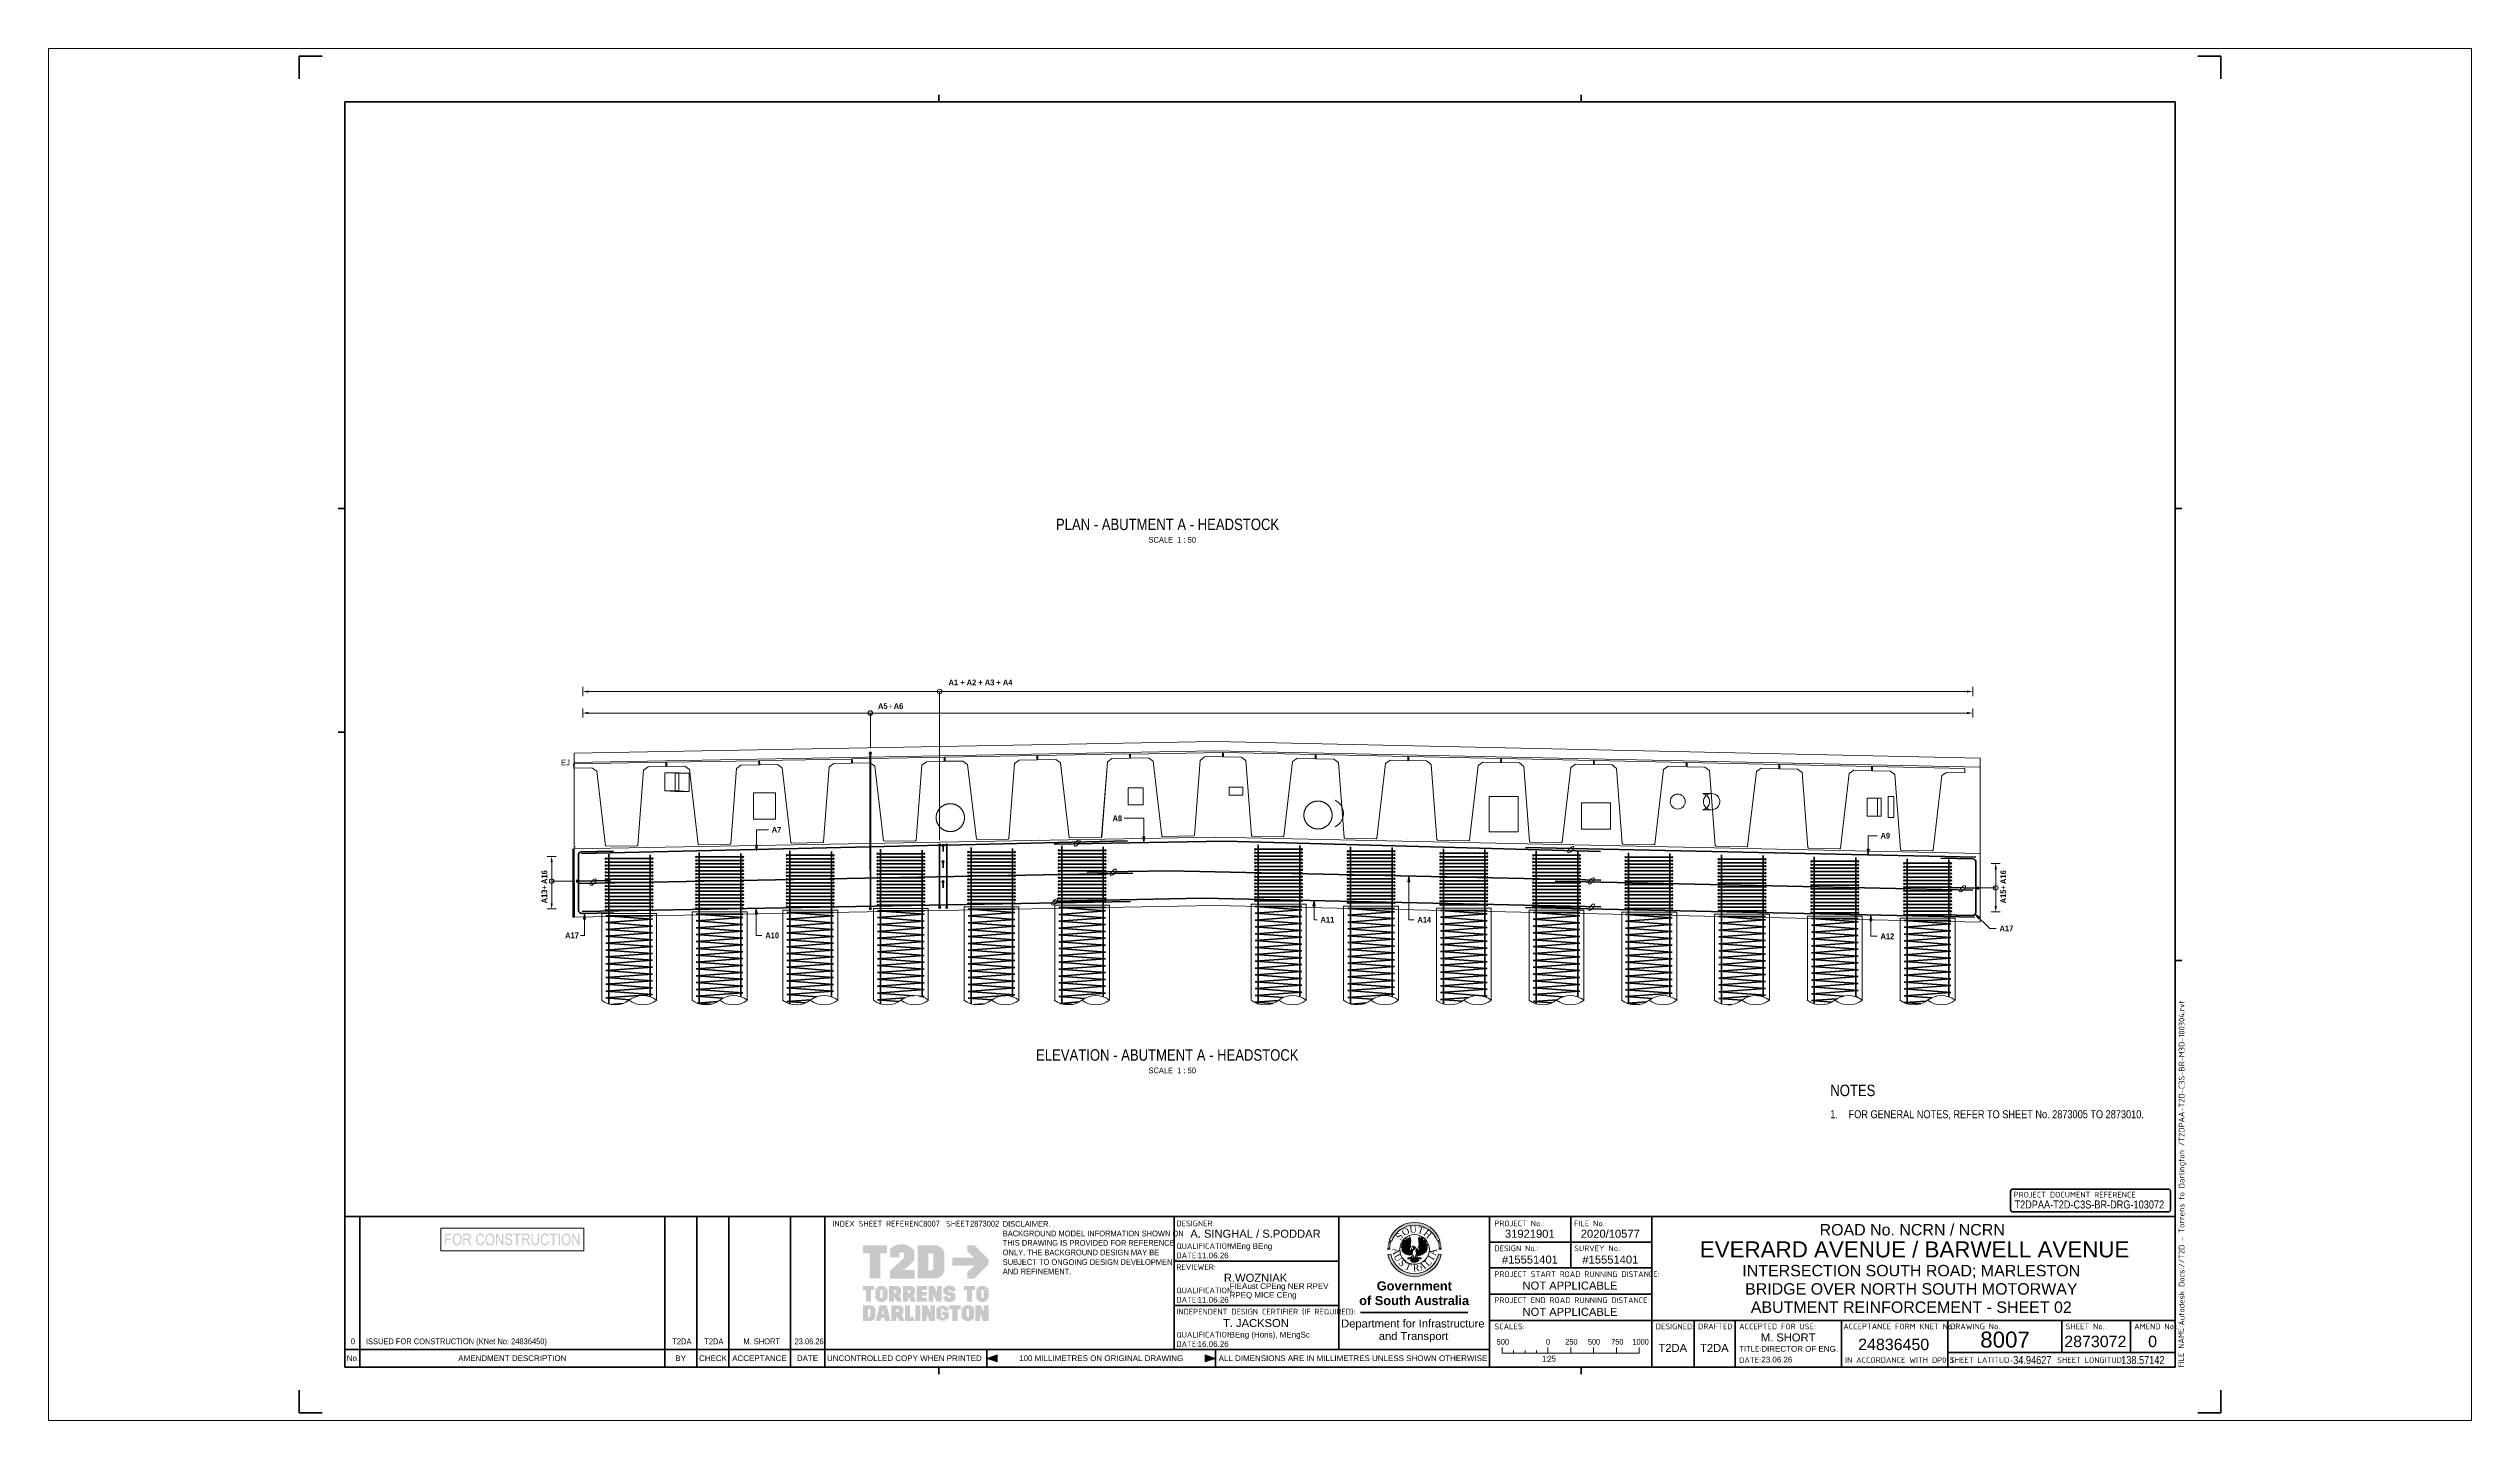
# Paper-space layout 'Layout1' of a CAD drawing. Header units: metres. Extents: x -0.11 to 0.95, y 0 to 0.6.
# The model-space entities are those that its viewports show. They can reach past a viewport. Long polylines and large blocks are cut down to what shows.
import ezdxf

# ---------------------------------------------------------------- set-up
doc = ezdxf.new("R2010")
doc.units = ezdxf.units.M
doc.linetypes.add('JacobsDash', pattern=[0.0045, 0.003, -0.0015])
doc.layers.get('Defpoints').update_dxf_attribs({"color": 41})
for name, color, linetype, lineweight in [('A-ANNO-NOTE', 7, 'Continuous', 9), ('A-ANNO-NOTE-STAMP', 10, 'Continuous', 18), ('A-DETL', 7, 'Continuous', 13), ('A-DETL-GENF', 7, 'Continuous', 9), ('G-ANNO-TEXT', 7, 'Continuous', 9), ('G-ANNO-TTLB', 7, 'Continuous', 9), ('G-IMPT', 7, 'Continuous', 13), ('S-BEAM', 7, 'Continuous', 50), ('S-BEAM-HDLN', 7, 'JacobsDash', 18), ('S-FNDN', 7, 'Continuous', 50), ('S-FNDN-HDLN', 7, 'JacobsDash', 18)]:
    doc.layers.add(name, color=color, linetype=linetype, lineweight=lineweight)
doc.layers.add('G-ANNO-NPLT', color=191, linetype='Continuous', plot=False)
doc.layers.get('G-ANNO-NPLT').freeze()
doc.styles.add('Arial', font='arial.ttf', dxfattribs={"height": 0.0025})
doc.styles.add('Arial Narrow_1', font='ARIALN.TTF', dxfattribs={"height": 0.125})
doc.styles.add('Arial Narrow_2', font='ARIALN.TTF', dxfattribs={"height": 0.0035})
doc.styles.add('Arial Narrow_3', font='ARIALN.TTF', dxfattribs={"height": 0.005})
doc.styles.add('Arial Narrow_4', font='ARIALN.TTF', dxfattribs={"height": 0.0025})
doc.styles.add('Arial Narrow_5', font='ARIALN.TTF', dxfattribs={"width": 0.9, "height": 0.0025})
doc.styles.add('Arial Narrow_B', font='ARIALNB.TTF', dxfattribs={"height": 0.125})
doc.styles.add('Arial_1', font='arial.ttf', dxfattribs={"height": 0.0035})
doc.styles.add('Arial_2', font='arial.ttf', dxfattribs={"height": 0.005})
doc.styles.add('Arial_3', font='arial.ttf', dxfattribs={"height": 0.007})
doc.styles.add('Arial_B', font='arialbd.ttf', dxfattribs={"height": 0.004})
doc.styles.add('ISOCPEUR', font='isocpeur.ttf', dxfattribs={"height": 0.0025})
doc.styles.add('Times New Roman', font='times.ttf', dxfattribs={"height": 0.008001})

# ---------------------------------------------------------------- blocks, each defined once
blk = doc.blocks.new('T2DPAA-T2D-PWA-DE-XRF-000001 - Drawing3_dwg-8554483-ABUTMENT REINFORCEMENT - SHEET 02')
at = {"layer": 'G-IMPT'}
h = blk.add_hatch(color=256, dxfattribs=at)
edge = h.paths.add_edge_path()
edge.add_line((0.1549, 0.1015), (0.1515, 0.1021))
edge.add_arc((0.1226, 0.1077), 0.0295, 190.997, 349.003, ccw=False)
edge.add_line((0.0937, 0.1021), (0.0903, 0.1015))
edge.add_arc((0.1226, 0.1077), 0.0329, 190.997, 349.003)
edge = h.paths.add_edge_path()
edge.add_arc((0.1226, 0.1077), 0.0329, 20.0475, 159.9525, ccw=False)
edge.add_line((0.1535, 0.119), (0.1503, 0.1178))
edge.add_arc((0.1226, 0.1077), 0.0295, 20.0475, 159.9525)
edge.add_line((0.0949, 0.1178), (0.0917, 0.119))
h = blk.add_hatch(color=256, dxfattribs=at)
edge = h.paths.add_edge_path()
edge.add_arc((0.1226, 0.1077), 0.0329, 161.3902, 162.9856, ccw=False)
edge.add_line((0.0915, 0.1183), (0.0914, 0.1182))
edge.add_line((0.0915, 0.1183), (0.0947, 0.1172))
edge.add_line((0.0947, 0.1171), (0.0947, 0.1172))
edge.add_arc((0.1226, 0.1077), 0.0295, 161.3902, 162.9856)
edge.add_line((0.0944, 0.1163), (0.0911, 0.1174))
h = blk.add_hatch(color=256, dxfattribs=at)
edge = h.paths.add_edge_path()
edge.add_line((0.1206, 0.1074), (0.1207, 0.1074))
edge.add_line((0.1207, 0.1074), (0.1206, 0.1074))
edge = h.paths.add_edge_path()
edge.add_line((0.1166, 0.11), (0.1166, 0.1074))
edge.add_line((0.1166, 0.1074), (0.1183, 0.1065))
edge.add_line((0.1183, 0.1065), (0.119, 0.1076))
edge.add_line((0.119, 0.1076), (0.1204, 0.1079))
edge.add_line((0.1204, 0.1079), (0.1207, 0.1074))
edge.add_line((0.1207, 0.1074), (0.1211, 0.1067))
edge.add_line((0.1211, 0.1067), (0.1187, 0.1008))
edge.add_line((0.1187, 0.1008), (0.1178, 0.1012))
edge.add_line((0.1178, 0.1012), (0.1166, 0.1008))
edge.add_line((0.1166, 0.1008), (0.1161, 0.1012))
edge.add_line((0.1161, 0.1012), (0.1147, 0.101))
edge.add_line((0.1147, 0.101), (0.1143, 0.1017))
edge.add_line((0.1143, 0.1017), (0.1131, 0.1012))
edge.add_line((0.1131, 0.1012), (0.1128, 0.1022))
edge.add_line((0.1128, 0.1022), (0.1119, 0.1019))
edge.add_line((0.1119, 0.1019), (0.1119, 0.1029))
edge.add_line((0.1119, 0.1029), (0.1105, 0.1027))
edge.add_line((0.1105, 0.1027), (0.1107, 0.1043))
edge.add_line((0.1107, 0.1043), (0.1091, 0.1041))
edge.add_line((0.1091, 0.1041), (0.1095, 0.1057))
edge.add_line((0.1095, 0.1057), (0.1077, 0.106))
edge.add_line((0.1077, 0.106), (0.1081, 0.1069))
edge.add_line((0.1081, 0.1069), (0.1072, 0.1074))
edge.add_line((0.1072, 0.1074), (0.1081, 0.1091))
edge.add_line((0.1081, 0.1091), (0.1069, 0.11))
edge.add_line((0.1069, 0.11), (0.1081, 0.1112))
edge.add_line((0.1081, 0.1112), (0.1069, 0.1122))
edge.add_line((0.1069, 0.1122), (0.1085, 0.113))
edge.add_line((0.1085, 0.113), (0.1072, 0.1143))
edge.add_line((0.1072, 0.1143), (0.1095, 0.1145))
edge.add_line((0.1095, 0.1145), (0.1081, 0.116))
edge.add_line((0.1081, 0.116), (0.1105, 0.116))
edge.add_line((0.1105, 0.116), (0.1088, 0.1179))
edge.add_line((0.1088, 0.1179), (0.1119, 0.1163))
edge.add_line((0.1119, 0.1163), (0.1105, 0.1193))
edge.add_line((0.1105, 0.1193), (0.1138, 0.1172))
edge.add_line((0.1138, 0.1172), (0.1121, 0.121))
edge.add_line((0.1121, 0.121), (0.1147, 0.1181))
edge.add_line((0.1147, 0.1181), (0.1143, 0.1224))
edge.add_line((0.1143, 0.1224), (0.1159, 0.1188))
edge.add_line((0.1159, 0.1188), (0.1166, 0.1236))
edge.add_line((0.1166, 0.1236), (0.1171, 0.1207))
edge.add_line((0.1171, 0.1207), (0.1178, 0.1214))
edge.add_line((0.1178, 0.1214), (0.118, 0.1179))
edge.add_line((0.118, 0.1179), (0.1171, 0.1131))
edge.add_line((0.1171, 0.1131), (0.1178, 0.111))
edge.add_line((0.1178, 0.111), (0.1166, 0.11))
for points in [[(0.1105, 0.1193), (0.1088, 0.1179), (0.1119, 0.1163)], [(0.1369, 0.1093), (0.1385, 0.1081), (0.1367, 0.1074), (0.1376, 0.106), (0.1357, 0.106), (0.1367, 0.1043), (0.1348, 0.1043), (0.1348, 0.1031), (0.1336, 0.1034), (0.1331, 0.1022), (0.1322, 0.1024), (0.1317, 0.1015), (0.1305, 0.1017), (0.1301, 0.101), (0.1296, 0.1015), (0.1291, 0.1005), (0.1286, 0.1008), (0.1277, 0.1003), (0.1275, 0.101), (0.1268, 0.1003), (0.1251, 0.1029), (0.1242, 0.1065), (0.1246, 0.1076), (0.1263, 0.1076), (0.127, 0.1067), (0.1284, 0.1072), (0.1291, 0.11), (0.1275, 0.1112), (0.1282, 0.1133), (0.1275, 0.1219), (0.1284, 0.121), (0.1289, 0.1236), (0.1294, 0.1193), (0.1312, 0.1226), (0.1305, 0.1191), (0.1331, 0.1212), (0.1317, 0.1179), (0.1348, 0.1195), (0.1324, 0.116), (0.1364, 0.1179), (0.1341, 0.1155), (0.1371, 0.116), (0.1355, 0.1143), (0.1381, 0.1141), (0.1364, 0.1131), (0.1383, 0.1124), (0.1367, 0.1114), (0.1385, 0.11)], [(0.1312, 0.1226), (0.1331, 0.1212), (0.1305, 0.1191)], [(0.1348, 0.1195), (0.1364, 0.1179), (0.1324, 0.116)], [(0.1069, 0.1122), (0.1069, 0.11), (0.1081, 0.1112)], [(0.1081, 0.116), (0.1072, 0.1143), (0.1095, 0.1145)], [(0.1077, 0.106), (0.1091, 0.1041), (0.1095, 0.1057)], [(0.1105, 0.1027), (0.1119, 0.1019), (0.1119, 0.1029)], [(0.1225, 0.0967), (0.1233, 0.0985), (0.1277, 0.0943), (0.1263, 0.0929), (0.1237, 0.092), (0.1202, 0.0924), (0.1176, 0.0943), (0.1218, 0.0984)], [(0.1291, 0.1005), (0.1301, 0.101), (0.1296, 0.1015)], [(0.1317, 0.1015), (0.1331, 0.1022), (0.1322, 0.1024)], [(0.1383, 0.1124), (0.1381, 0.1141), (0.1364, 0.1131)]]:
    blk.add_hatch(color=256, dxfattribs=at).paths.add_polyline_path(points)
h = blk.add_hatch(color=256, dxfattribs=at)
edge = h.paths.add_edge_path()
edge.add_line((0.154, 0.1174), (0.1508, 0.1163))
edge.add_arc((0.1226, 0.1077), 0.0295, 17.0144, 18.6098)
edge.add_line((0.1505, 0.1172), (0.1505, 0.1171))
edge.add_line((0.1505, 0.1172), (0.1537, 0.1183))
edge.add_line((0.1538, 0.1182), (0.1537, 0.1183))
edge.add_arc((0.1226, 0.1077), 0.0329, 17.0144, 18.6098, ccw=False)
h = blk.add_hatch(color=256, dxfattribs=at)
edge = h.paths.add_edge_path()
edge.add_line((0.0931, 0.1083), (0.0897, 0.1083))
edge.add_arc((0.1226, 0.1077), 0.0329, 177.3415, 178.9368, ccw=False)
edge.add_line((0.0897, 0.1094), (0.0897, 0.1093))
edge.add_line((0.0897, 0.1094), (0.0932, 0.1092))
edge.add_line((0.0932, 0.1091), (0.0932, 0.1092))
edge.add_arc((0.1226, 0.1077), 0.0295, 177.3415, 178.9368)
h = blk.add_hatch(color=256, dxfattribs=at)
edge = h.paths.add_edge_path()
edge.add_line((0.0931, 0.1069), (0.0897, 0.1068))
edge.add_arc((0.1226, 0.1077), 0.0329, 180, 181.5953, ccw=False)
edge.add_line((0.0897, 0.1078), (0.0897, 0.1077))
edge.add_line((0.0897, 0.1078), (0.0931, 0.1078))
edge.add_line((0.0931, 0.1077), (0.0931, 0.1078))
edge.add_arc((0.1226, 0.1077), 0.0295, 180, 181.5953)
h = blk.add_hatch(color=256, dxfattribs=at)
edge = h.paths.add_edge_path()
edge.add_arc((0.1226, 0.1077), 0.0329, 174.6829, 176.2783, ccw=False)
edge.add_line((0.0899, 0.1109), (0.0898, 0.1108))
edge.add_line((0.0899, 0.1109), (0.0933, 0.1106))
edge.add_line((0.0933, 0.1105), (0.0933, 0.1106))
edge.add_arc((0.1226, 0.1077), 0.0295, 174.6829, 176.2783)
edge.add_line((0.0932, 0.1096), (0.0898, 0.1099))
h = blk.add_hatch(color=256, dxfattribs=at)
edge = h.paths.add_edge_path()
edge.add_arc((0.1226, 0.1077), 0.0329, 172.0244, 173.6197, ccw=False)
edge.add_line((0.09, 0.1124), (0.09, 0.1123))
edge.add_line((0.09, 0.1124), (0.0934, 0.1119))
edge.add_line((0.0934, 0.1118), (0.0934, 0.1119))
edge.add_arc((0.1226, 0.1077), 0.0295, 172.0244, 173.6197)
edge.add_line((0.0933, 0.111), (0.0899, 0.1114))
h = blk.add_hatch(color=256, dxfattribs=at)
edge = h.paths.add_edge_path()
edge.add_arc((0.1226, 0.1077), 0.0329, 169.3658, 170.9612, ccw=False)
edge.add_line((0.0903, 0.1139), (0.0903, 0.1138))
edge.add_line((0.0903, 0.1139), (0.0937, 0.1133))
edge.add_line((0.0936, 0.1132), (0.0937, 0.1133))
edge.add_arc((0.1226, 0.1077), 0.0295, 169.3658, 170.9612)
edge.add_line((0.0935, 0.1124), (0.0901, 0.1129))
h = blk.add_hatch(color=256, dxfattribs=at)
edge = h.paths.add_edge_path()
edge.add_arc((0.1226, 0.1077), 0.0329, 166.7073, 168.3026, ccw=False)
edge.add_line((0.0906, 0.1154), (0.0906, 0.1153))
edge.add_line((0.0906, 0.1154), (0.0939, 0.1146))
edge.add_line((0.0939, 0.1145), (0.0939, 0.1146))
edge.add_arc((0.1226, 0.1077), 0.0295, 166.7073, 168.3026)
edge.add_line((0.0937, 0.1137), (0.0904, 0.1144))
h = blk.add_hatch(color=256, dxfattribs=at)
edge = h.paths.add_edge_path()
edge.add_line((0.0941, 0.115), (0.0907, 0.1159))
edge.add_arc((0.1226, 0.1077), 0.0329, 164.0488, 165.6441, ccw=False)
edge.add_line((0.091, 0.1169), (0.091, 0.1168))
edge.add_line((0.091, 0.1169), (0.0943, 0.1159))
edge.add_line((0.0943, 0.1158), (0.0943, 0.1159))
edge.add_arc((0.1226, 0.1077), 0.0295, 164.0488, 165.6441)
h = blk.add_hatch(color=256, dxfattribs=at)
edge = h.paths.add_edge_path()
edge.add_line((0.1232, 0.1095), (0.1225, 0.1076))
edge.add_line((0.1225, 0.1076), (0.1207, 0.1074))
edge.add_line((0.1207, 0.1074), (0.1207, 0.1074))
edge.add_line((0.1207, 0.1074), (0.1216, 0.1086))
edge.add_line((0.1216, 0.1086), (0.1197, 0.1119))
edge.add_line((0.1197, 0.1119), (0.1232, 0.1107))
edge.add_line((0.1232, 0.1107), (0.1239, 0.1098))
edge.add_line((0.1239, 0.1098), (0.1232, 0.1095))
h = blk.add_hatch(color=256, dxfattribs=at)
edge = h.paths.add_edge_path()
edge.add_arc((0.1226, 0.1077), 0.0295, 14.3559, 15.9512)
edge.add_line((0.1509, 0.1159), (0.1509, 0.1158))
edge.add_line((0.1509, 0.1159), (0.1542, 0.1169))
edge.add_line((0.1542, 0.1168), (0.1542, 0.1169))
edge.add_arc((0.1226, 0.1077), 0.0329, 14.3559, 15.9512, ccw=False)
edge.add_line((0.1545, 0.1159), (0.1511, 0.115))
h = blk.add_hatch(color=256, dxfattribs=at)
edge = h.paths.add_edge_path()
edge.add_line((0.1548, 0.1144), (0.1514, 0.1137))
edge.add_arc((0.1226, 0.1077), 0.0295, 11.6974, 13.2927)
edge.add_line((0.1512, 0.1146), (0.1513, 0.1145))
edge.add_line((0.1512, 0.1146), (0.1546, 0.1154))
edge.add_line((0.1546, 0.1153), (0.1546, 0.1154))
edge.add_arc((0.1226, 0.1077), 0.0329, 11.6974, 13.2927, ccw=False)
h = blk.add_hatch(color=256, dxfattribs=at)
edge = h.paths.add_edge_path()
edge.add_arc((0.1226, 0.1077), 0.0295, 9.0388, 10.6342)
edge.add_line((0.1515, 0.1133), (0.1515, 0.1132))
edge.add_line((0.1515, 0.1133), (0.1549, 0.1139))
edge.add_line((0.1549, 0.1138), (0.1549, 0.1139))
edge.add_arc((0.1226, 0.1077), 0.0329, 9.0388, 10.6342, ccw=False)
edge.add_line((0.1551, 0.1129), (0.1517, 0.1124))
h = blk.add_hatch(color=256, dxfattribs=at)
edge = h.paths.add_edge_path()
edge.add_arc((0.1226, 0.1077), 0.0295, 6.3803, 7.9756)
edge.add_line((0.1518, 0.1119), (0.1518, 0.1118))
edge.add_line((0.1518, 0.1119), (0.1552, 0.1124))
edge.add_line((0.1552, 0.1123), (0.1552, 0.1124))
edge.add_arc((0.1226, 0.1077), 0.0329, 6.3803, 7.9756, ccw=False)
edge.add_line((0.1553, 0.1114), (0.1519, 0.111))
h = blk.add_hatch(color=256, dxfattribs=at)
edge = h.paths.add_edge_path()
edge.add_line((0.1554, 0.1099), (0.152, 0.1096))
edge.add_arc((0.1226, 0.1077), 0.0295, 3.7217, 5.3171)
edge.add_line((0.1519, 0.1106), (0.1519, 0.1105))
edge.add_line((0.1519, 0.1106), (0.1553, 0.1109))
edge.add_line((0.1553, 0.1108), (0.1553, 0.1109))
edge.add_arc((0.1226, 0.1077), 0.0329, 3.7217, 5.3171, ccw=False)
h = blk.add_hatch(color=256, dxfattribs=at)
edge = h.paths.add_edge_path()
edge.add_line((0.1555, 0.1083), (0.1521, 0.1083))
edge.add_arc((0.1226, 0.1077), 0.0295, 1.0632, 2.6585)
edge.add_line((0.152, 0.1092), (0.152, 0.1091))
edge.add_line((0.152, 0.1092), (0.1554, 0.1094))
edge.add_line((0.1555, 0.1093), (0.1554, 0.1094))
edge.add_arc((0.1226, 0.1077), 0.0329, 1.0632, 2.6585, ccw=False)
h = blk.add_hatch(color=256, dxfattribs=at)
edge = h.paths.add_edge_path()
edge.add_line((0.1555, 0.1068), (0.152, 0.1069))
edge.add_arc((0.1226, 0.1077), 0.0295, 358.4047, 360)
edge.add_line((0.1521, 0.1078), (0.1521, 0.1077))
edge.add_line((0.1521, 0.1078), (0.1555, 0.1078))
edge.add_line((0.1555, 0.1077), (0.1555, 0.1078))
edge.add_arc((0.1226, 0.1077), 0.0329, 358.4047, 360, ccw=False)
for p, q in [((0.0917, 0.119), (0.0949, 0.1178)), ((0.1105, 0.1193), (0.1088, 0.1179)), ((0.1088, 0.1179), (0.1119, 0.1163)), ((0.1119, 0.1163), (0.1105, 0.1193)), ((0.1305, 0.1191), (0.1312, 0.1226)), ((0.1331, 0.1212), (0.1305, 0.1191)), ((0.1312, 0.1226), (0.1331, 0.1212)), ((0.1324, 0.116), (0.1348, 0.1195)), ((0.1364, 0.1179), (0.1324, 0.116)), ((0.1348, 0.1195), (0.1364, 0.1179)), ((0.1503, 0.1178), (0.1535, 0.119)), ((0.0903, 0.1015), (0.0937, 0.1021)), ((0.1069, 0.1122), (0.1069, 0.11)), ((0.1081, 0.1112), (0.1069, 0.1122)), ((0.1069, 0.11), (0.1081, 0.1112)), ((0.1081, 0.116), (0.1072, 0.1143)), ((0.1072, 0.1143), (0.1095, 0.1145)), ((0.1077, 0.106), (0.1091, 0.1041)), ((0.1095, 0.1057), (0.1077, 0.106)), ((0.1095, 0.1145), (0.1081, 0.116)), ((0.1091, 0.1041), (0.1095, 0.1057)), ((0.1119, 0.1029), (0.1105, 0.1027)), ((0.1105, 0.1027), (0.1119, 0.1019)), ((0.1119, 0.1019), (0.1119, 0.1029)), ((0.115, 0.0967), (0.1197, 0.0967)), ((0.1211, 0.1003), (0.1173, 0.0974)), ((0.1244, 0.1003), (0.1272, 0.0974)), ((0.1256, 0.0967), (0.1308, 0.0967)), ((0.1296, 0.1015), (0.1291, 0.1005)), ((0.1291, 0.1005), (0.1301, 0.101)), ((0.1301, 0.101), (0.1296, 0.1015)), ((0.1322, 0.1024), (0.1317, 0.1015)), ((0.1317, 0.1015), (0.1331, 0.1022)), ((0.1331, 0.1022), (0.1322, 0.1024)), ((0.1381, 0.1141), (0.1364, 0.1131)), ((0.1364, 0.1131), (0.1383, 0.1124)), ((0.1383, 0.1124), (0.1381, 0.1141)), ((0.1515, 0.1021), (0.1549, 0.1015))]:
    blk.add_line(p, q, dxfattribs=at)
at = {"layer": 'G-IMPT', "flags": 128}
for points in [[(0.1085, 0.113), (0.1072, 0.1143), (0.1095, 0.1145), (0.1081, 0.116), (0.1105, 0.116), (0.1088, 0.1179), (0.1119, 0.1163), (0.1105, 0.1193), (0.1138, 0.1172), (0.1121, 0.121), (0.1147, 0.1181), (0.1143, 0.1224), (0.1159, 0.1188), (0.1166, 0.1236), (0.1171, 0.1207), (0.1178, 0.1214), (0.118, 0.1179), (0.1171, 0.1131), (0.119, 0.1076), (0.1204, 0.1079), (0.1211, 0.1067), (0.1187, 0.1008), (0.1178, 0.1012), (0.1166, 0.1008), (0.1161, 0.1012), (0.1147, 0.101), (0.1143, 0.1017), (0.1131, 0.1012), (0.1128, 0.1022), (0.1119, 0.1019), (0.1119, 0.1029), (0.1105, 0.1027), (0.1107, 0.1043), (0.1091, 0.1041), (0.1095, 0.1057), (0.1077, 0.106), (0.1081, 0.1069), (0.1072, 0.1074), (0.1081, 0.1091), (0.1069, 0.11), (0.1081, 0.1112), (0.1069, 0.1122), (0.1087, 0.1131)], [(0.1199, 0.1031), (0.1225, 0.0967), (0.1251, 0.1029), (0.1242, 0.1065), (0.1246, 0.1076), (0.1263, 0.1076), (0.1282, 0.1133), (0.1275, 0.1219), (0.1284, 0.121), (0.1289, 0.1236), (0.1294, 0.1193), (0.1312, 0.1226), (0.1305, 0.1191), (0.1331, 0.1212), (0.1317, 0.1179), (0.1348, 0.1195), (0.1324, 0.116), (0.1364, 0.1179), (0.1341, 0.1155), (0.1371, 0.116), (0.1355, 0.1143), (0.1381, 0.1141), (0.1364, 0.1131), (0.1383, 0.1124), (0.1367, 0.1114), (0.1385, 0.11), (0.1369, 0.1093), (0.1385, 0.1081), (0.1367, 0.1074), (0.1376, 0.106), (0.1357, 0.106), (0.1367, 0.1043), (0.1348, 0.1043), (0.1348, 0.1031), (0.1336, 0.1034), (0.1331, 0.1022), (0.1322, 0.1024), (0.1317, 0.1015), (0.1305, 0.1017), (0.1301, 0.101), (0.1296, 0.1015), (0.1291, 0.1005), (0.1286, 0.1008), (0.1277, 0.1003), (0.1275, 0.101), (0.1268, 0.1003), (0.1251, 0.1029)], [(0.1206, 0.0974), (0.1145, 0.0974), (0.1145, 0.0962), (0.1194, 0.0962)], [(0.119, 0.1076), (0.1183, 0.1065), (0.1166, 0.1074), (0.1166, 0.11), (0.1178, 0.111)], [(0.1218, 0.0984), (0.1176, 0.0943), (0.1202, 0.0924), (0.1237, 0.092), (0.1263, 0.0929), (0.1277, 0.0943), (0.1233, 0.0985)], [(0.1239, 0.1098), (0.1244, 0.1091), (0.1246, 0.1076)], [(0.1246, 0.0974), (0.1308, 0.0974), (0.1308, 0.0962), (0.126, 0.0962)], [(0.1263, 0.1076), (0.127, 0.1067), (0.1284, 0.1072), (0.1291, 0.11), (0.1275, 0.1112)]]:
    blk.add_lwpolyline(points, dxfattribs=at)
blk.add_lwpolyline([(0.1206, 0.1074), (0.1216, 0.1086), (0.1197, 0.1119), (0.1232, 0.1107), (0.1239, 0.1098), (0.1232, 0.1095), (0.1225, 0.1076)], close=True, dxfattribs=at)
at = {"layer": 'G-IMPT'}
blk.add_circle((0.1226, 0.1077), 0.018, dxfattribs=at)
for radius, start, end in [(0.0329, 20.0475, 159.9525), (0.0295, 20.0475, 159.9525), (0.0329, 190.997, 349.003), (0.0295, 190.997, 349.003)]:
    blk.add_arc((0.1226, 0.1077), radius, start, end, dxfattribs=at)
at = {"layer": 'G-IMPT', "lineweight": 9, "char_height": 0.008, "attachment_point": 2, "line_spacing_factor": 1.029793, "style": 'Times New Roman'}
for s, insert, width, rotation in [('S', (0.1012, 0.1263), 0.008041, 49.0663), ('O', (0.1099, 0.133), 0.010353, 26.6943), ('U', (0.1205, 0.136), 0.010353, 4.3222), ('T', (0.1314, 0.1347), 0.008744, 341.9502), ('H', (0.141, 0.1293), 0.010353, 319.5782), ('A', (0.104, 0.106), 0.010353, 279.6978), ('U', (0.1058, 0.0996), 0.010353, 300.15), ('S', (0.1107, 0.0935), 0.008041, 310.3575), ('T', (0.1164, 0.0903), 0.008744, 336.9699), ('R', (0.1244, 0.0893), 0.009549, 3.701), ('A', (0.1307, 0.0909), 0.010353, 21.3382), ('L', (0.1363, 0.0949), 0.008744, 42.375), ('I', (0.1395, 0.0995), 0.004825, 60.5783), ('A', (0.141, 0.1048), 0.010353, 83.64)]:
    blk.add_mtext(s, dxfattribs=dict(at, insert=insert, width=width, rotation=rotation))
blk = doc.blocks.new('T2DPAA-T2D-PWA-DE-XRF-000001 - Standard-9403699-ABUTMENT REINFORCEMENT - SHEET 02')
at = {"layer": 'G-ANNO-TTLB', "true_color": 0x1d4a5c}
h = blk.add_hatch(color=139, dxfattribs=at)
edge = h.paths.add_edge_path()
edge.add_line((0.2623, 0.0443), (0.2623, 0.0452))
edge.add_arc((0.2616, 0.044), 0.00145, 58.8241, 99.793)
edge.add_line((0.2613, 0.0454), (0.2613, 0.0441))
edge.add_arc((0.2616, 0.0455), 0.00141, 259.7202, 301.6629)
edge = h.paths.add_edge_path()
edge.add_arc((0.2625, 0.0448), 0.00224, 301.808, 330.1086, ccw=False)
edge.add_line((0.2637, 0.0429), (0.2645, 0.0415))
edge.add_line((0.2645, 0.0415), (0.2645, 0.0403))
edge.add_line((0.2645, 0.0403), (0.2627, 0.0403))
edge.add_line((0.2627, 0.0403), (0.2613, 0.0425))
edge.add_line((0.2613, 0.0425), (0.2613, 0.0403))
edge.add_line((0.2613, 0.0403), (0.2591, 0.0403))
edge.add_line((0.2591, 0.0403), (0.2591, 0.0471))
edge.add_line((0.2591, 0.0471), (0.2624, 0.0471))
edge.add_arc((0.2623, 0.0446), 0.00248, 32.8357, 87.7033, ccw=False)
edge.add_line((0.2644, 0.046), (0.2644, 0.0437))
edge = h.paths.add_edge_path()
edge.add_line((0.2674, 0.0527), (0.2674, 0.0537))
edge.add_arc((0.2667, 0.0524), 0.00145, 58.8241, 99.793)
edge.add_line((0.2665, 0.0539), (0.2665, 0.0526))
edge.add_arc((0.2667, 0.0539), 0.00141, 259.7202, 301.6629)
edge = h.paths.add_edge_path()
edge.add_arc((0.2676, 0.0532), 0.00224, 301.808, 330.1086, ccw=False)
edge.add_line((0.2688, 0.0513), (0.2696, 0.0499))
edge.add_line((0.2696, 0.0499), (0.2696, 0.0487))
edge.add_line((0.2696, 0.0487), (0.2678, 0.0487))
edge.add_line((0.2678, 0.0487), (0.2664, 0.051))
edge.add_line((0.2664, 0.051), (0.2664, 0.0487))
edge.add_line((0.2664, 0.0487), (0.2642, 0.0487))
edge.add_line((0.2642, 0.0487), (0.2642, 0.0555))
edge.add_line((0.2642, 0.0555), (0.2676, 0.0555))
edge.add_arc((0.2675, 0.0531), 0.00248, 32.8357, 87.7033, ccw=False)
edge.add_line((0.2695, 0.0544), (0.2695, 0.0521))
edge = h.paths.add_edge_path()
edge.add_line((0.2499, 0.0422), (0.2499, 0.0452))
edge.add_arc((0.2491, 0.0441), 0.00138, 56.3448, 98.7814)
edge.add_line((0.2489, 0.0454), (0.2489, 0.0419))
edge.add_arc((0.2491, 0.0433), 0.00138, 261.2186, 303.6552)
edge = h.paths.add_edge_path()
edge.add_line((0.2613, 0.0527), (0.2613, 0.0537))
edge.add_arc((0.2606, 0.0524), 0.00145, 58.8241, 99.793)
edge.add_line((0.2603, 0.0539), (0.2603, 0.0526))
edge.add_arc((0.2606, 0.0539), 0.00141, 259.7202, 301.6629)
edge = h.paths.add_edge_path()
edge.add_line((0.2502, 0.0403), (0.2467, 0.0403))
edge.add_line((0.2467, 0.0403), (0.2467, 0.0471))
edge.add_line((0.2467, 0.0471), (0.2501, 0.0471))
edge.add_arc((0.25, 0.0447), 0.00241, 26.2483, 85.5583, ccw=False)
edge.add_line((0.2521, 0.0457), (0.2521, 0.0416))
edge.add_arc((0.2502, 0.0424), 0.00209, 270, 338.4707, ccw=False)
h.paths.add_polyline_path([(0.2555, 0.0451), (0.255, 0.0432), (0.2559, 0.0432)])
h.paths.add_polyline_path([(0.2585, 0.0415), (0.2585, 0.0403), (0.2564, 0.0403), (0.2562, 0.0415), (0.2547, 0.0415), (0.2544, 0.0403), (0.2526, 0.0403), (0.2526, 0.0415), (0.254, 0.0471), (0.2571, 0.0471)])
h.paths.add_polyline_path([(0.2673, 0.042), (0.269, 0.042), (0.269, 0.0403), (0.2651, 0.0403), (0.2651, 0.0471), (0.2673, 0.0471)])
h.paths.add_polyline_path([(0.2718, 0.0403), (0.2696, 0.0403), (0.2696, 0.0471), (0.2718, 0.0471)])
h.paths.add_polyline_path([(0.2762, 0.0441), (0.2762, 0.0471), (0.2782, 0.0471), (0.2782, 0.0403), (0.2759, 0.0403), (0.2746, 0.0432), (0.2746, 0.0403), (0.2725, 0.0403), (0.2725, 0.0471), (0.2748, 0.0471)])
edge = h.paths.add_edge_path()
edge.add_arc((0.2817, 0.0424), 0.000774, 214.5178, 325.4822)
edge.add_line((0.2823, 0.0419), (0.2823, 0.0427))
edge.add_line((0.2823, 0.0427), (0.2815, 0.0427))
edge.add_line((0.2815, 0.0427), (0.2815, 0.0443))
edge.add_line((0.2815, 0.0443), (0.2842, 0.0443))
edge.add_line((0.2842, 0.0443), (0.2842, 0.0415))
edge.add_arc((0.2819, 0.0428), 0.00262, 274.1131, 330.4929, ccw=False)
edge.add_arc((0.2815, 0.0434), 0.00327, 260.2337, 279.7663, ccw=False)
edge.add_arc((0.2812, 0.0429), 0.00275, 208.3817, 264.7517, ccw=False)
edge.add_line((0.2788, 0.0416), (0.2788, 0.0458))
edge.add_arc((0.2812, 0.0445), 0.00268, 94.8448, 152.8409, ccw=False)
edge.add_arc((0.2815, 0.0424), 0.00482, 83.0812, 96.9188, ccw=False)
edge.add_arc((0.2818, 0.0444), 0.00278, 31.3102, 83.6241, ccw=False)
edge.add_line((0.2842, 0.0459), (0.2842, 0.0447))
edge.add_line((0.2842, 0.0447), (0.282, 0.0447))
edge.add_line((0.282, 0.0447), (0.282, 0.0455))
edge.add_arc((0.2815, 0.0451), 0.000641, 40.732, 139.268)
edge.add_line((0.281, 0.0455), (0.281, 0.0419))
h.paths.add_polyline_path([(0.2882, 0.0403), (0.2859, 0.0403), (0.2859, 0.0454), (0.2846, 0.0454), (0.2846, 0.0471), (0.2895, 0.0471), (0.2895, 0.0454), (0.2882, 0.0454)])
edge = h.paths.add_edge_path()
edge.add_arc((0.2927, 0.0429), 0.00104, 239.6549, 300.3451)
edge.add_line((0.2932, 0.042), (0.2932, 0.0454))
edge.add_arc((0.2927, 0.0445), 0.00103, 59.5446, 120.4554)
edge.add_line((0.2921, 0.0454), (0.2921, 0.042))
edge = h.paths.add_edge_path()
edge.add_arc((0.2927, 0.0434), 0.00323, 212.7347, 327.2653, ccw=False)
edge.add_line((0.29, 0.0417), (0.29, 0.0458))
edge.add_arc((0.2927, 0.044), 0.00323, 32.6408, 147.3592, ccw=False)
edge.add_line((0.2954, 0.0458), (0.2954, 0.0417))
h.paths.add_polyline_path([(0.3017, 0.0403), (0.2993, 0.0403), (0.298, 0.0432), (0.298, 0.0403), (0.2959, 0.0403), (0.2959, 0.0471), (0.2982, 0.0471), (0.2996, 0.0441), (0.2996, 0.0471), (0.3017, 0.0471)])
edge = h.paths.add_edge_path()
edge.add_arc((0.299, 0.0513), 0.00104, 239.6549, 300.3451)
edge.add_line((0.2995, 0.0504), (0.2995, 0.0538))
edge.add_arc((0.299, 0.0529), 0.00103, 59.5446, 120.4554)
edge.add_line((0.2985, 0.0538), (0.2985, 0.0504))
edge = h.paths.add_edge_path()
edge.add_arc((0.299, 0.0518), 0.00323, 212.7347, 327.2653, ccw=False)
edge.add_line((0.2963, 0.0501), (0.2963, 0.0542))
edge.add_arc((0.299, 0.0524), 0.00323, 32.6408, 147.3592, ccw=False)
edge.add_line((0.3017, 0.0542), (0.3017, 0.0501))
h.paths.add_polyline_path([(0.2945, 0.0487), (0.2923, 0.0487), (0.2923, 0.0538), (0.2909, 0.0538), (0.2909, 0.0555), (0.2958, 0.0555), (0.2958, 0.0538), (0.2945, 0.0538)])
edge = h.paths.add_edge_path()
edge.add_line((0.2872, 0.0518), (0.2872, 0.0499))
edge.add_arc((0.2849, 0.0513), 0.0027, 273.7285, 329.3952, ccw=False)
edge.add_line((0.285, 0.0486), (0.2841, 0.0486))
edge.add_arc((0.2842, 0.0512), 0.00266, 210.1626, 267.7624, ccw=False)
edge.add_line((0.2819, 0.0499), (0.2819, 0.051))
edge.add_line((0.2819, 0.051), (0.2841, 0.051))
edge.add_arc((0.2845, 0.0508), 0.000522, 155.2714, 300.4507)
edge.add_arc((0.2846, 0.0508), 0.000487, 289.6558, 416.8121)
edge.add_line((0.2849, 0.0512), (0.2834, 0.0515))
edge.add_arc((0.2841, 0.054), 0.00253, 213.4271, 255.8381, ccw=False)
edge.add_line((0.2819, 0.0526), (0.2819, 0.0544))
edge.add_arc((0.2846, 0.0525), 0.00325, 35.8397, 144.1603, ccw=False)
edge.add_line((0.2872, 0.0544), (0.2872, 0.0533))
edge.add_line((0.2872, 0.0533), (0.2851, 0.0533))
edge.add_arc((0.2846, 0.0535), 0.000494, 335.3316, 479.9481)
edge.add_arc((0.2845, 0.0535), 0.000428, 103.9979, 246.4243)
edge.add_line((0.2843, 0.0531), (0.2853, 0.0529))
edge.add_arc((0.2849, 0.0501), 0.00281, 35.1328, 82.3403, ccw=False)
h.paths.add_polyline_path([(0.2792, 0.0526), (0.2792, 0.0555), (0.2812, 0.0555), (0.2812, 0.0487), (0.2789, 0.0487), (0.2776, 0.0517), (0.2776, 0.0487), (0.2755, 0.0487), (0.2755, 0.0555), (0.2778, 0.0555)])
h.paths.add_polyline_path([(0.2725, 0.053), (0.2746, 0.053), (0.2746, 0.0513), (0.2725, 0.0513), (0.2725, 0.0504), (0.2748, 0.0504), (0.2748, 0.0487), (0.2703, 0.0487), (0.2703, 0.0555), (0.2748, 0.0555), (0.2748, 0.0538), (0.2725, 0.0538)])
edge = h.paths.add_edge_path()
edge.add_arc((0.2615, 0.0532), 0.00224, 301.808, 330.1086, ccw=False)
edge.add_line((0.2627, 0.0513), (0.2635, 0.0499))
edge.add_line((0.2635, 0.0499), (0.2635, 0.0487))
edge.add_line((0.2635, 0.0487), (0.2617, 0.0487))
edge.add_line((0.2617, 0.0487), (0.2603, 0.051))
edge.add_line((0.2603, 0.051), (0.2603, 0.0487))
edge.add_line((0.2603, 0.0487), (0.2581, 0.0487))
edge.add_line((0.2581, 0.0487), (0.2581, 0.0555))
edge.add_line((0.2581, 0.0555), (0.2614, 0.0555))
edge.add_arc((0.2613, 0.0531), 0.00248, 32.8357, 87.7033, ccw=False)
edge.add_line((0.2634, 0.0544), (0.2634, 0.0521))
edge = h.paths.add_edge_path()
edge.add_line((0.2543, 0.0538), (0.2543, 0.0504))
edge.add_arc((0.2548, 0.0513), 0.00104, 239.6549, 300.3451)
edge.add_line((0.2553, 0.0504), (0.2553, 0.0538))
edge.add_arc((0.2548, 0.0529), 0.00103, 59.5446, 120.4554)
edge = h.paths.add_edge_path()
edge.add_line((0.2521, 0.0501), (0.2521, 0.0542))
edge.add_arc((0.2548, 0.0524), 0.00323, 32.6408, 147.3592, ccw=False)
edge.add_line((0.2575, 0.0542), (0.2575, 0.0501))
edge.add_arc((0.2548, 0.0518), 0.00323, 212.7347, 327.2653, ccw=False)
h.paths.add_polyline_path([(0.2503, 0.0487), (0.248, 0.0487), (0.248, 0.0538), (0.2467, 0.0538), (0.2467, 0.0555), (0.2516, 0.0555), (0.2516, 0.0538), (0.2503, 0.0538)])
h.paths.add_polyline_path([(0.3017, 0.0672), (0.3017, 0.0651), (0.2955, 0.0588), (0.2924, 0.0588), (0.2924, 0.0616), (0.2955, 0.0644), (0.2858, 0.0644), (0.2858, 0.0679), (0.2955, 0.0679), (0.2924, 0.0707), (0.2924, 0.0734), (0.2955, 0.0734)])
edge = h.paths.add_edge_path()
edge.add_line((0.2768, 0.0699), (0.2754, 0.0699))
edge.add_line((0.2754, 0.0699), (0.2754, 0.0624))
edge.add_line((0.2754, 0.0624), (0.2768, 0.0624))
edge.add_arc((0.2767, 0.0633), 0.000915, 277.9427, 335.4563)
edge.add_line((0.2775, 0.0629), (0.2775, 0.0694))
edge.add_arc((0.2767, 0.0689), 0.000957, 31.2517, 83.8556)
edge = h.paths.add_edge_path()
edge.add_line((0.2781, 0.0589), (0.2707, 0.0589))
edge.add_line((0.2707, 0.0589), (0.2707, 0.0734))
edge.add_line((0.2707, 0.0734), (0.2781, 0.0734))
edge.add_arc((0.2777, 0.0683), 0.00519, 26.2483, 85.5583, ccw=False)
edge.add_line((0.2823, 0.0705), (0.2823, 0.0617))
edge.add_arc((0.2781, 0.0634), 0.00451, 270, 338.4707, ccw=False)
edge = h.paths.add_edge_path()
edge.add_line((0.2627, 0.0699), (0.2627, 0.0681))
edge.add_line((0.2627, 0.0681), (0.2585, 0.0681))
edge.add_line((0.2585, 0.0681), (0.2585, 0.0716))
edge.add_arc((0.2636, 0.0668), 0.00703, 37.1177, 136.9917, ccw=False)
edge.add_line((0.2692, 0.071), (0.2692, 0.0671))
edge.add_arc((0.2674, 0.0677), 0.00193, 316.9738, 340.8309, ccw=False)
edge.add_line((0.2688, 0.0664), (0.268, 0.0656))
edge.add_line((0.268, 0.0656), (0.2646, 0.0625))
edge.add_line((0.2646, 0.0625), (0.2693, 0.0625))
edge.add_line((0.2693, 0.0625), (0.2693, 0.0588))
edge.add_line((0.2693, 0.0588), (0.2585, 0.0588))
edge.add_line((0.2585, 0.0588), (0.2585, 0.0622))
edge.add_line((0.2585, 0.0622), (0.2638, 0.067))
edge.add_line((0.2638, 0.067), (0.2647, 0.068))
edge.add_line((0.2647, 0.068), (0.2647, 0.0699))
edge.add_arc((0.2637, 0.0691), 0.00131, 40.7337, 139.2663)
h.paths.add_polyline_path([(0.2467, 0.0734), (0.2573, 0.0734), (0.2573, 0.0698), (0.2544, 0.0698), (0.2544, 0.0589), (0.2496, 0.0589), (0.2496, 0.0699), (0.2467, 0.0699)])
at = {"layer": 'G-IMPT', "lineweight": 9}
for points in [[(0.3055, 0.0254), (0.3055, 0.0239), (0.3055, 0.0224), (0.301, 0.0239)], [(0.3965, 0.0254), (0.401, 0.0239), (0.3965, 0.0224), (0.3965, 0.0239)]]:
    blk.add_hatch(color=256, dxfattribs=at).paths.add_polyline_path(points)
at = {"layer": 'A-ANNO-NOTE'}
for p, q in [((0.5265, 0.0287), (0.5265, 0.0262)), ((0.5265, 0.0262), (0.5865, 0.0262)), ((0.5315, 0.0274), (0.5315, 0.0262)), ((0.5365, 0.0274), (0.5365, 0.0262)), ((0.5415, 0.0274), (0.5415, 0.0262)), ((0.5465, 0.0287), (0.5465, 0.0262)), ((0.5565, 0.0287), (0.5565, 0.0262)), ((0.5665, 0.0287), (0.5665, 0.0262)), ((0.5765, 0.0287), (0.5765, 0.0262)), ((0.5865, 0.0287), (0.5865, 0.0262))]:
    blk.add_line(p, q, dxfattribs=at)
at = {"layer": 'G-ANNO-TTLB', "color": 8, "lineweight": 35, "true_color": 0x808080}
for p, q in [((0, 0.594), (0.01, 0.594)), ((0, 0.584), (0, 0.594)), ((0.831, 0.594), (0.841, 0.594)), ((0.841, 0.594), (0.841, 0.584)), ((0, 0), (0, 0.01)), ((0.01, 0), (0, 0)), ((0.831, 0), (0.841, 0)), ((0.841, 0), (0.841, 0.01))]:
    blk.add_line(p, q, dxfattribs=at)
at = {"layer": 'G-ANNO-TTLB', "lineweight": 100}
for p, q in [((0.02, 0.574), (0.02, 0.02)), ((0.821, 0.574), (0.02, 0.574)), ((0.821, 0.02), (0.821, 0.574)), ((0.23, 0.02), (0.23, 0.086)), ((0.455, 0.086), (0.455, 0.0277)), ((0.521, 0.086), (0.521, 0.02)), ((0.592, 0.086), (0.592, 0.02)), ((0.4645, 0.044), (0.5115, 0.044)), ((0.02, 0.02), (0.821, 0.02))]:
    blk.add_line(p, q, dxfattribs=at)
at = {"layer": 'G-ANNO-TTLB', "lineweight": 50}
for p, q in [((0.28, 0.577), (0.28, 0.574)), ((0.561, 0.577), (0.561, 0.574)), ((0.017, 0.396), (0.02, 0.396)), ((0.821, 0.396), (0.824, 0.396)), ((0.017, 0.298), (0.02, 0.298)), ((0.821, 0.198), (0.824, 0.198)), ((0.749, 0.097), (0.749, 0.089)), ((0.818, 0.098), (0.75, 0.098)), ((0.819, 0.089), (0.819, 0.097)), ((0.75, 0.088), (0.818, 0.088)), ((0.28, 0.02), (0.28, 0.017)), ((0.561, 0.02), (0.561, 0.017))]:
    blk.add_line(p, q, dxfattribs=at)
at = {"layer": 'G-ANNO-TTLB', "lineweight": 35}
for p, q in [((0.0265, 0.02), (0.0265, 0.086)), ((0.16, 0.02), (0.16, 0.086)), ((0.174, 0.02), (0.174, 0.086)), ((0.188, 0.02), (0.188, 0.086)), ((0.215, 0.02), (0.215, 0.086)), ((0.5565, 0.086), (0.5565, 0.0635)), ((0.521, 0.0748), (0.592, 0.0748)), ((0.521, 0.0635), (0.592, 0.0635)), ((0.455, 0.0471), (0.383, 0.0471)), ((0.521, 0.052), (0.592, 0.052)), ((0.521, 0.0405), (0.821, 0.0405)), ((0.6105, 0.0405), (0.6105, 0.02)), ((0.6285, 0.0405), (0.6285, 0.02)), ((0.675, 0.0405), (0.675, 0.02)), ((0.7215, 0.0405), (0.7215, 0.02)), ((0.7715, 0.0265), (0.7715, 0.0405)), ((0.8015, 0.0265), (0.8015, 0.0405)), ((0.521, 0.0277), (0.02, 0.0277)), ((0.301, 0.02), (0.301, 0.0277)), ((0.401, 0.02), (0.401, 0.0277)), ((0.821, 0.0265), (0.7215, 0.0265))]:
    blk.add_line(p, q, dxfattribs=at)
at = {"layer": 'G-ANNO-TTLB'}
for p, q in [((0.3055, 0.0254), (0.301, 0.0239)), ((0.301, 0.0239), (0.3055, 0.0224)), ((0.3055, 0.0239), (0.3055, 0.0254)), ((0.3055, 0.0224), (0.3055, 0.0239)), ((0.3965, 0.0254), (0.3965, 0.0239)), ((0.401, 0.0239), (0.3965, 0.0254)), ((0.3965, 0.0239), (0.3965, 0.0224)), ((0.3965, 0.0224), (0.401, 0.0239))]:
    blk.add_line(p, q, dxfattribs=at)
at = {"layer": 'G-ANNO-TTLB', "lineweight": 50}
for centre, start, end in [((0.75, 0.097), 90, 180), ((0.818, 0.097), 0, 90), ((0.75, 0.089), 180, 270), ((0.818, 0.089), 270, 0)]:
    blk.add_arc(centre, 0.001, start, end, dxfattribs=at)
at = {"xscale": 0.3600000000000081, "yscale": 0.3600000000000081, "zscale": 0.3600000000000081}
blk.add_blockref('T2DPAA-T2D-PWA-DE-XRF-000001 - Drawing3_dwg-8554483-ABUTMENT REINFORCEMENT - SHEET 02', (0.444, 0.0328), dxfattribs=at)
at = {"layer": 'G-ANNO-TTLB', "attachment_point": 1}
for s, insert, char_height, width, style in [('PROJECT DOCUMENT REFERENCE', (0.7503, 0.0968), 0.0025, 0.058764, 'ISOCPEUR'), ('INDEX SHEET REFERENCE:', (0.2334, 0.0841), 0.0025, 0.046899, 'ISOCPEUR'), ('SHEET', (0.2831, 0.0841), 0.0025, 0.011544, 'ISOCPEUR'), ('PROJECT No.:', (0.5231, 0.0842), 0.0025, 0.02397, 'ISOCPEUR'), ('FILE No.:', (0.558, 0.0842), 0.0025, 0.015553, 'ISOCPEUR'), ('DESIGN No.:', (0.5231, 0.0733), 0.0025, 0.020844, 'ISOCPEUR'), ('SURVEY No.:', (0.558, 0.0733), 0.0025, 0.023008, 'ISOCPEUR'), ('QUALIFICATION:', (0.3839, 0.0549), 0.0025, 0.027498, 'ISOCPEUR'), ('Government', (0.4716, 0.0576), 0.004, 0.040004, 'Arial_B'), ('PROJECT START ROAD RUNNING DISTANCE:', (0.5231, 0.062), 0.0025, 0.079207, 'ISOCPEUR'), ('DATE:', (0.3839, 0.0508), 0.0025, 0.010582, 'ISOCPEUR'), ('INDEPENDENT DESIGN CERTIFIER (IF REQUIRED):', (0.3839, 0.0456), 0.0025, 0.08546, 'ISOCPEUR'), ('of South Australia', (0.4639, 0.0512), 0.004, 0.058523, 'Arial_B'), ('PROJECT END ROAD RUNNING DISTANCE:', (0.5231, 0.0506), 0.0025, 0.073835, 'ISOCPEUR'), ('QUALIFICATION:', (0.3839, 0.0355), 0.0025, 0.027498, 'ISOCPEUR'), ('Department for Infrastructure ', (0.456, 0.0409), 0.0035, 0.078004, 'Arial_1'), ('and Transport', (0.4725, 0.0354), 0.0035, 0.037599, 'Arial_1'), ('SCALES:', (0.5231, 0.0391), 0.0025, 0.014911, 'ISOCPEUR'), ('500', (0.5241, 0.0324), 0.0025, 0.005195, 'Arial Narrow_5'), ('0', (0.5457, 0.0324), 0.0025, 0.001732, 'Arial Narrow_5'), ('250', (0.5541, 0.0324), 0.0025, 0.005195, 'Arial Narrow_5'), ('500', (0.564, 0.0324), 0.0025, 0.005195, 'Arial Narrow_5'), ('750', (0.5742, 0.0324), 0.0025, 0.005195, 'Arial Narrow_5'), ('1000', (0.5835, 0.0324), 0.0025, 0.006927, 'Arial Narrow_5'), ('DESIGNED:', (0.5937, 0.0391), 0.0025, 0.018118, 'ISOCPEUR'), ('DRAFTED:', (0.6122, 0.0391), 0.0025, 0.017557, 'ISOCPEUR'), ('ACCEPTED FOR USE:', (0.6302, 0.0391), 0.0025, 0.037118, 'ISOCPEUR'), ('ACCEPTANCE FORM KNET No.:', (0.6758, 0.0391), 0.0025, 0.054435, 'ISOCPEUR'), ('DRAWING No.:', (0.7225, 0.0391), 0.0025, 0.024772, 'ISOCPEUR'), ('SHEET No.:', (0.7731, 0.0391), 0.0025, 0.019722, 'ISOCPEUR'), ('AMEND No.:', (0.8031, 0.0391), 0.0025, 0.020603, 'ISOCPEUR'), ('No. ', (0.0208, 0.0252), 0.0025, 0.007215, 'Arial'), ('AMENDMENT DESCRIPTION ', (0.0696, 0.0252), 0.0025, 0.058283, 'Arial'), ('BY ', (0.1646, 0.0252), 0.0025, 0.006814, 'Arial'), ('CHECK', (0.175, 0.0252), 0.0025, 0.014751, 'Arial'), ('ACCEPTANCE', (0.1895, 0.0252), 0.0025, 0.028861, 'Arial'), ('DATE ', (0.2178, 0.0252), 0.0025, 0.012506, 'Arial'), ('UNCONTROLLED COPY WHEN PRINTED', (0.231, 0.0252), 0.0025, 0.082173, 'Arial'), ('100 MILLIMETRES ON ORIGINAL DRAWING ', (0.3151, 0.0252), 0.0025, 0.088186, 'Arial'), ('DATE:', (0.3839, 0.0314), 0.0025, 0.010582, 'ISOCPEUR'), ('ALL DIMENSIONS ARE IN MILLIMETRES UNLESS SHOWN OTHERWISE ', (0.4024, 0.0252), 0.0025, 0.143101, 'Arial'), ('1:', (0.5439, 0.025), 0.0025, 0.002886, 'Arial Narrow_4'), ('25', (0.5464, 0.025), 0.0025, 0.003463, 'Arial Narrow_5'), ('TITLE:', (0.6302, 0.0293), 0.0025, 0.010903, 'ISOCPEUR'), ('DATE:', (0.6302, 0.0244), 0.0025, 0.010582, 'ISOCPEUR'), ('IN ACCORDANCE WITH DP013', (0.6766, 0.0244), 0.0025, 0.05227, 'ISOCPEUR'), ('SHEET LATITUDE', (0.7225, 0.0244), 0.0025, 0.030945, 'ISOCPEUR'), ('SHEET LONGITUDE', (0.7694, 0.0244), 0.0025, 0.03303, 'ISOCPEUR')]:
    blk.add_mtext(s, dxfattribs=dict(at, insert=insert, char_height=char_height, width=width, style=style))
at = {"layer": 'G-ANNO-TTLB', "insert": (0.3079, 0.084), "char_height": 0.0025, "width": 0.022127, "attachment_point": 1, "style": 'Arial Narrow_4', "bg_fill": 3, "box_fill_scale": 1.25, "bg_fill_color": 256, "bg_fill_true_color": 13158600, "bg_fill_transparency": 0}
blk.add_mtext('DISCLAIMER.', dxfattribs=at)
at = {"layer": 'G-ANNO-TTLB', "insert": (0.8224, 0.0198), "char_height": 0.0025, "width": 0.021966, "attachment_point": 1, "rotation": 90, "style": 'ISOCPEUR'}
blk.add_mtext('FILE NAME: ', dxfattribs=at)
at = {"layer": 'G-ANNO-TTLB', "lineweight": 100}
blk.add_line((0.821, 0.086), (0.02, 0.086), dxfattribs=at)
at = {"layer": 'G-ANNO-TTLB', "insert": (0.3079, 0.0798), "char_height": 0.0025, "width": 0.084899, "attachment_point": 1, "style": 'Arial Narrow_4', "bg_fill": 3, "box_fill_scale": 1.25, "bg_fill_color": 256, "bg_fill_true_color": 13158600, "bg_fill_transparency": 0}
blk.add_mtext('BACKGROUND MODEL INFORMATION SHOWN ON ', dxfattribs=at)
at = {"layer": 'G-ANNO-TTLB', "insert": (0.3079, 0.0757), "char_height": 0.0025, "width": 0.08065, "attachment_point": 1, "style": 'Arial Narrow_4', "bg_fill": 3, "box_fill_scale": 1.25, "bg_fill_color": 256, "bg_fill_true_color": 13158600, "bg_fill_transparency": 0}
blk.add_mtext('THIS DRAWING IS PROVIDED FOR REFERENCE ', dxfattribs=at)
at = {"layer": 'G-ANNO-TTLB', "insert": (0.3839, 0.0842), "char_height": 0.0025, "width": 0.018118, "attachment_point": 1, "style": 'ISOCPEUR'}
blk.add_mtext('DESIGNER:', dxfattribs=at)
at = {"layer": 'G-ANNO-TTLB', "insert": (0.3079, 0.0715), "char_height": 0.0025, "width": 0.073515, "attachment_point": 1, "style": 'Arial Narrow_4', "bg_fill": 3, "box_fill_scale": 1.25, "bg_fill_color": 256, "bg_fill_true_color": 13158600, "bg_fill_transparency": 0}
blk.add_mtext('ONLY. THE BACKGROUND DESIGN MAY BE ', dxfattribs=at)
at = {"layer": 'G-ANNO-TTLB', "insert": (0.3079, 0.0673), "char_height": 0.0025, "width": 0.082013, "attachment_point": 1, "style": 'Arial Narrow_4', "bg_fill": 3, "box_fill_scale": 1.25, "bg_fill_color": 256, "bg_fill_true_color": 13158600, "bg_fill_transparency": 0}
blk.add_mtext('SUBJECT TO ONGOING DESIGN DEVELOPMENT ', dxfattribs=at)
at = {"layer": 'G-ANNO-TTLB', "lineweight": 100}
blk.add_line((0.383, 0.086), (0.383, 0.0277), dxfattribs=at)
at = {"layer": 'G-ANNO-TTLB', "lineweight": 35}
blk.add_line((0.455, 0.0665), (0.383, 0.0665), dxfattribs=at)
at = {"layer": 'G-ANNO-TTLB', "char_height": 0.0025, "attachment_point": 1, "style": 'ISOCPEUR'}
for s, insert, width in [('QUALIFICATION:', (0.3839, 0.0743), 0.027498), ('DATE:', (0.3839, 0.0702), 0.010582), ('REVIEWER:', (0.3839, 0.0651), 0.01916)]:
    blk.add_mtext(s, dxfattribs=dict(at, insert=insert, width=width))
at = {"layer": 'G-ANNO-TTLB', "insert": (0.3079, 0.0632), "char_height": 0.0025, "width": 0.031827, "attachment_point": 1, "style": 'Arial Narrow_4', "bg_fill": 3, "box_fill_scale": 1.25, "bg_fill_color": 256, "bg_fill_true_color": 13158600, "bg_fill_transparency": 0}
blk.add_mtext('AND REFINEMENT.', dxfattribs=at)
blk = doc.blocks.new('ForConstructionStamp')
at = {"layer": 'A-ANNO-NOTE-STAMP'}
h = blk.add_hatch(color=256, dxfattribs=at)
h.dxf.hatch_style = 1
h.paths.add_polyline_path([(0.0267, 0.0026), (0.0267, 0.0015), (0.0289, -0.0025), (0.0289, -0.0014)])
h.paths.add_polyline_path([(0.0267, 0.0026), (0.0262, 0.0026), (0.0262, -0.0025), (0.0267, -0.0025), (0.0267, 0.0015)])
h.paths.add_polyline_path([(0.0294, 0.0026), (0.0289, 0.0026), (0.0289, -0.0014), (0.0289, -0.0025), (0.0294, -0.0025)])
h.paths.add_polyline_path([(0.0236, 0.0027), (0.0235, 0.0027), (0.0232, 0.0026), (0.0229, 0.0026), (0.0226, 0.0024), (0.0224, 0.0022), (0.0222, 0.002), (0.0221, 0.0019), (0.0219, 0.0016), (0.0218, 0.0013), (0.0217, 0.0011), (0.0217, 0.0007), (0.0216, 0.0004), (0.0216, 0), (0.0216, -0.0003), (0.0217, -0.0006), (0.0217, -0.0009), (0.0218, -0.0012), (0.0219, -0.0015), (0.0221, -0.0018), (0.0222, -0.0019), (0.0224, -0.0021), (0.0227, -0.0023), (0.023, -0.0025), (0.0232, -0.0025), (0.0236, -0.0026), (0.0237, -0.0026), (0.024, -0.0025), (0.0243, -0.0024), (0.0246, -0.0022), (0.0248, -0.002), (0.0236, -0.002), (0.0233, -0.002), (0.0231, -0.0019), (0.0228, -0.0017), (0.0226, -0.0015), (0.0224, -0.0013), (0.0223, -0.001), (0.0222, -0.0007), (0.0222, -0.0004), (0.0222, 0), (0.0222, 0.0001), (0.0222, 0.0005), (0.0222, 0.0008), (0.0223, 0.0011), (0.0224, 0.0014), (0.0226, 0.0016), (0.0227, 0.0018), (0.023, 0.002), (0.0233, 0.0021), (0.0236, 0.0021), (0.0248, 0.0022), (0.0246, 0.0024), (0.0245, 0.0024), (0.0242, 0.0026), (0.0239, 0.0027)])
h.paths.add_polyline_path([(0.0248, 0.0022), (0.0236, 0.0021), (0.0237, 0.0021), (0.024, 0.002), (0.0243, 0.0019), (0.0244, 0.0018), (0.0246, 0.0015), (0.0248, 0.0012), (0.0248, 0.0011), (0.0249, 0.0007), (0.0249, 0.0004), (0.025, 0.0001), (0.025, 0.0001), (0.0249, -0.0003), (0.0249, -0.0007), (0.0248, -0.001), (0.0247, -0.0012), (0.0246, -0.0015), (0.0244, -0.0016), (0.0241, -0.0018), (0.0239, -0.0019), (0.0236, -0.002), (0.0248, -0.002), (0.025, -0.0018), (0.025, -0.0018), (0.0252, -0.0015), (0.0253, -0.0012), (0.0254, -0.001), (0.0255, -0.0006), (0.0255, -0.0003), (0.0255, 0.0001), (0.0255, 0.0002), (0.0255, 0.0006), (0.0254, 0.0009), (0.0254, 0.0012), (0.0253, 0.0015), (0.0252, 0.0017), (0.025, 0.0019)])
h.paths.add_polyline_path([(0.0203, -0.0025), (0.0203, 0.0026), (0.0208, 0.0026), (0.0208, -0.0025)])
h.paths.add_polyline_path([(0.0196, 0.0026), (0.0164, 0.0026), (0.0164, 0.002), (0.0177, 0.002), (0.0177, -0.0025), (0.0183, -0.0025), (0.0183, 0.002), (0.0196, 0.002)])
h.paths.add_polyline_path([(0.0143, 0.0027), (0.0142, 0.0027), (0.0139, 0.0026), (0.0136, 0.0025), (0.0133, 0.0024), (0.0132, 0.0023), (0.0143, 0.0021), (0.0144, 0.0021), (0.0147, 0.002), (0.0149, 0.0019), (0.0151, 0.0017), (0.0153, 0.0014), (0.0154, 0.0011), (0.0159, 0.0012), (0.0158, 0.0015), (0.0157, 0.0019), (0.0155, 0.0021), (0.0153, 0.0023), (0.0152, 0.0024), (0.0149, 0.0026), (0.0146, 0.0027)])
h.paths.add_polyline_path([(0.0132, 0.0023), (0.013, 0.0021), (0.0128, 0.0018), (0.0126, 0.0015), (0.0126, 0.0014), (0.0125, 0.0011), (0.0124, 0.0008), (0.0124, 0.0005), (0.0124, 0.0001), (0.0124, -0.0001), (0.0124, -0.0005), (0.0124, -0.0008), (0.0125, -0.0011), (0.0126, -0.0014), (0.0127, -0.0016), (0.0129, -0.0018), (0.0131, -0.0021), (0.0133, -0.0023), (0.0133, -0.0023), (0.0136, -0.0024), (0.0139, -0.0025), (0.0143, -0.0026), (0.0145, -0.0025), (0.0148, -0.0025), (0.0151, -0.0023), (0.0154, -0.0021), (0.0155, -0.002), (0.0142, -0.002), (0.014, -0.002), (0.0137, -0.0019), (0.0135, -0.0017), (0.0133, -0.0015), (0.0133, -0.0014), (0.0131, -0.0012), (0.013, -0.0009), (0.013, -0.0006), (0.0129, -0.0003), (0.0129, 0.0001), (0.0129, 0.0003), (0.013, 0.0007), (0.013, 0.001), (0.0131, 0.0012), (0.0132, 0.0014), (0.0134, 0.0017), (0.0136, 0.0019), (0.0137, 0.002), (0.014, 0.0021), (0.0143, 0.0021)])
h.paths.add_polyline_path([(0.0154, -0.0007), (0.0154, -0.0008), (0.0153, -0.0012), (0.0152, -0.0014), (0.015, -0.0017), (0.0148, -0.0018), (0.0146, -0.0019), (0.0142, -0.002), (0.0155, -0.002), (0.0156, -0.0018), (0.0158, -0.0015), (0.0159, -0.0012), (0.016, -0.0009)])
h.paths.add_polyline_path([(0.0089, 0.0026), (0.0084, 0.0026), (0.0084, -0.0003), (0.0084, -0.0006), (0.0084, -0.001), (0.0085, -0.0013), (0.0086, -0.0016), (0.0087, -0.0019), (0.0088, -0.0021), (0.01, -0.002), (0.0097, -0.0019), (0.0094, -0.0018), (0.0092, -0.0016), (0.009, -0.0013), (0.009, -0.0013), (0.009, -0.0011), (0.0089, -0.0007), (0.0089, -0.0003)])
h.paths.add_polyline_path([(0.0116, 0.0026), (0.0111, 0.0026), (0.0111, -0.0003), (0.0111, -0.0004), (0.0111, -0.0008), (0.011, -0.0012), (0.0109, -0.0014), (0.0108, -0.0016), (0.0106, -0.0018), (0.0103, -0.0019), (0.01, -0.002), (0.0088, -0.0021), (0.0089, -0.0021), (0.0091, -0.0023), (0.0094, -0.0025), (0.0097, -0.0025), (0.01, -0.0026), (0.0101, -0.0026), (0.0104, -0.0025), (0.0107, -0.0024), (0.011, -0.0023), (0.0112, -0.0021), (0.0114, -0.0018), (0.0115, -0.0015), (0.0115, -0.0013), (0.0116, -0.001), (0.0116, -0.0007), (0.0116, -0.0003)])
h.paths.add_polyline_path([(0.0061, 0.0026), (0.0043, 0.0026), (0.0043, -0.0025), (0.0048, -0.0025), (0.0048, -0.0002), (0.0054, -0.0002), (0.0064, -0.0002), (0.0064, -0.0002), (0.0068, -0.0001), (0.007, 0.0001), (0.0072, 0.0003), (0.0073, 0.0003), (0.0048, 0.0004), (0.0048, 0.002), (0.0061, 0.002), (0.0072, 0.0023), (0.0069, 0.0025), (0.0068, 0.0025), (0.0065, 0.0026)])
h.paths.add_polyline_path([(0.0072, 0.0023), (0.0061, 0.002), (0.0062, 0.002), (0.0065, 0.002), (0.0068, 0.0018), (0.0068, 0.0018), (0.0069, 0.0015), (0.007, 0.0012), (0.007, 0.001), (0.0069, 0.0007), (0.0068, 0.0006), (0.0066, 0.0005), (0.0063, 0.0004), (0.006, 0.0004), (0.0048, 0.0004), (0.0073, 0.0003), (0.0074, 0.0006), (0.0075, 0.0009), (0.0075, 0.0012), (0.0075, 0.0014), (0.0075, 0.0017), (0.0074, 0.002), (0.0074, 0.002)])
h.paths.add_polyline_path([(0.0064, -0.0002), (0.0054, -0.0002), (0.0056, -0.0002), (0.0059, -0.0003), (0.0059, -0.0003), (0.0062, -0.0006), (0.0063, -0.0008), (0.0065, -0.001), (0.0066, -0.0014), (0.0072, -0.0025), (0.0079, -0.0025), (0.0072, -0.0011), (0.0071, -0.001), (0.0069, -0.0007), (0.0067, -0.0004), (0.0067, -0.0004)])
h.paths.add_polyline_path([(0.0037, 0.0026), (0.0005, 0.0026), (0.0005, 0.002), (0.0018, 0.002), (0.0018, -0.0025), (0.0024, -0.0025), (0.0024, 0.002), (0.0037, 0.002)])
h.paths.add_polyline_path([(-0.0016, 0.0027), (-0.0019, 0.0027), (-0.0022, 0.0026), (-0.0025, 0.0025), (-0.0027, 0.0023), (-0.0028, 0.0022), (-0.0016, 0.0021), (-0.0015, 0.0021), (-0.0011, 0.002), (-0.0009, 0.0019), (-0.0008, 0.0017), (-0.0007, 0.0015), (-0.0006, 0.0011), (-0.0001, 0.0012), (-0.0001, 0.0014), (-0.0002, 0.0017), (-0.0003, 0.002), (-0.0004, 0.0021), (-0.0006, 0.0023), (-0.0008, 0.0025), (-0.001, 0.0026), (-0.0013, 0.0027)])
h.paths.add_polyline_path([(-0.0028, 0.0022), (-0.003, 0.0019), (-0.003, 0.0016), (-0.0031, 0.0013), (-0.003, 0.001), (-0.0029, 0.0007), (-0.0028, 0.0004), (-0.0026, 0.0002), (-0.0024, 0.0001), (-0.0021, 0), (-0.0017, -0.0001), (-0.0014, -0.0002), (-0.0011, -0.0003), (-0.0009, -0.0004), (-0.0008, -0.0005), (-0.0006, -0.0007), (-0.0006, -0.0008), (-0.0005, -0.0011), (-0.0005, -0.0012), (-0.0006, -0.0015), (-0.0008, -0.0017), (-0.0009, -0.0018), (-0.0012, -0.0019), (-0.0015, -0.002), (-0.0004, -0.0021), (-0.0002, -0.0018), (-0.0001, -0.0017), (0, -0.0014), (0, -0.001), (0, -0.0009), (0, -0.0006), (-0.0002, -0.0003), (-0.0002, -0.0002), (-0.0004, 0), (-0.0007, 0.0002), (-0.0009, 0.0003), (-0.0012, 0.0004), (-0.0016, 0.0005), (-0.0019, 0.0006), (-0.0022, 0.0007), (-0.0024, 0.0009), (-0.0025, 0.001), (-0.0026, 0.0013), (-0.0025, 0.0016), (-0.0023, 0.0019), (-0.0022, 0.0019), (-0.002, 0.0021), (-0.0016, 0.0021)])
h.paths.add_polyline_path([(-0.0027, -0.0008), (-0.0032, -0.0008), (-0.0032, -0.001), (-0.0032, -0.0013), (-0.0031, -0.0016), (-0.003, -0.0019), (-0.0028, -0.0021), (-0.0027, -0.0021), (-0.0025, -0.0023), (-0.0022, -0.0025), (-0.0019, -0.0025), (-0.0016, -0.0026), (-0.0013, -0.0025), (-0.001, -0.0025), (-0.0007, -0.0024), (-0.0006, -0.0023), (-0.0004, -0.0021), (-0.0015, -0.002), (-0.0018, -0.0019), (-0.0021, -0.0018), (-0.0023, -0.0017), (-0.0025, -0.0014), (-0.0026, -0.0014), (-0.0027, -0.0011)])
h.paths.add_polyline_path([(-0.0066, 0.0026), (-0.0067, 0.0015), (-0.0045, -0.0025), (-0.0045, -0.0014)])
h.paths.add_polyline_path([(-0.0066, 0.0026), (-0.0072, 0.0026), (-0.0072, -0.0025), (-0.0067, -0.0025), (-0.0067, 0.0015)])
h.paths.add_polyline_path([(-0.004, 0.0026), (-0.0045, 0.0026), (-0.0045, -0.0014), (-0.0045, -0.0025), (-0.004, -0.0025)])
h.paths.add_polyline_path([(-0.0098, 0.0027), (-0.0099, 0.0027), (-0.0102, 0.0026), (-0.0105, 0.0026), (-0.0108, 0.0024), (-0.011, 0.0022), (-0.0112, 0.002), (-0.0113, 0.0019), (-0.0115, 0.0016), (-0.0116, 0.0013), (-0.0117, 0.0011), (-0.0117, 0.0007), (-0.0118, 0.0004), (-0.0118, 0), (-0.0118, -0.0003), (-0.0117, -0.0006), (-0.0117, -0.0009), (-0.0116, -0.0012), (-0.0115, -0.0015), (-0.0113, -0.0018), (-0.0112, -0.0019), (-0.011, -0.0021), (-0.0107, -0.0023), (-0.0104, -0.0025), (-0.0101, -0.0025), (-0.0098, -0.0026), (-0.0097, -0.0026), (-0.0094, -0.0025), (-0.0091, -0.0024), (-0.0088, -0.0022), (-0.0086, -0.002), (-0.0098, -0.002), (-0.0101, -0.002), (-0.0103, -0.0019), (-0.0106, -0.0017), (-0.0108, -0.0015), (-0.011, -0.0013), (-0.0111, -0.001), (-0.0112, -0.0007), (-0.0112, -0.0004), (-0.0112, 0), (-0.0112, 0.0001), (-0.0112, 0.0005), (-0.0112, 0.0008), (-0.0111, 0.0011), (-0.011, 0.0014), (-0.0108, 0.0016), (-0.0107, 0.0018), (-0.0104, 0.002), (-0.0101, 0.0021), (-0.0098, 0.0021), (-0.0086, 0.0022), (-0.0088, 0.0024), (-0.0089, 0.0024), (-0.0092, 0.0026), (-0.0095, 0.0027)])
h.paths.add_polyline_path([(-0.0086, 0.0022), (-0.0098, 0.0021), (-0.0097, 0.0021), (-0.0094, 0.002), (-0.0091, 0.0019), (-0.009, 0.0018), (-0.0088, 0.0015), (-0.0086, 0.0012), (-0.0086, 0.0011), (-0.0085, 0.0007), (-0.0084, 0.0004), (-0.0084, 0.0001), (-0.0084, 0.0001), (-0.0085, -0.0003), (-0.0085, -0.0007), (-0.0086, -0.001), (-0.0087, -0.0012), (-0.0088, -0.0015), (-0.009, -0.0016), (-0.0093, -0.0018), (-0.0095, -0.0019), (-0.0098, -0.002), (-0.0086, -0.002), (-0.0084, -0.0018), (-0.0084, -0.0018), (-0.0082, -0.0015), (-0.0081, -0.0012), (-0.008, -0.001), (-0.0079, -0.0006), (-0.0079, -0.0003), (-0.0079, 0.0001), (-0.0079, 0.0002), (-0.0079, 0.0006), (-0.008, 0.0009), (-0.008, 0.0012), (-0.0081, 0.0015), (-0.0082, 0.0017), (-0.0084, 0.0019)])
h.paths.add_polyline_path([(-0.014, 0.0027), (-0.0141, 0.0027), (-0.0144, 0.0026), (-0.0147, 0.0025), (-0.015, 0.0024), (-0.0151, 0.0023), (-0.014, 0.0021), (-0.0139, 0.0021), (-0.0136, 0.002), (-0.0134, 0.0019), (-0.0132, 0.0017), (-0.013, 0.0014), (-0.0129, 0.0011), (-0.0124, 0.0012), (-0.0125, 0.0015), (-0.0126, 0.0019), (-0.0128, 0.0021), (-0.013, 0.0023), (-0.0131, 0.0024), (-0.0134, 0.0026), (-0.0137, 0.0027)])
h.paths.add_polyline_path([(-0.0151, 0.0023), (-0.0153, 0.0021), (-0.0155, 0.0018), (-0.0157, 0.0015), (-0.0157, 0.0014), (-0.0158, 0.0011), (-0.0159, 0.0008), (-0.0159, 0.0005), (-0.0159, 0.0001), (-0.0159, -0.0001), (-0.0159, -0.0005), (-0.0159, -0.0008), (-0.0158, -0.0011), (-0.0157, -0.0014), (-0.0156, -0.0016), (-0.0154, -0.0018), (-0.0152, -0.0021), (-0.015, -0.0023), (-0.015, -0.0023), (-0.0147, -0.0024), (-0.0144, -0.0025), (-0.0141, -0.0026), (-0.0138, -0.0025), (-0.0135, -0.0025), (-0.0132, -0.0023), (-0.013, -0.0021), (-0.0129, -0.002), (-0.0141, -0.002), (-0.0143, -0.002), (-0.0146, -0.0019), (-0.0148, -0.0017), (-0.015, -0.0015), (-0.015, -0.0014), (-0.0152, -0.0012), (-0.0153, -0.0009), (-0.0153, -0.0006), (-0.0154, -0.0003), (-0.0154, 0.0001), (-0.0154, 0.0003), (-0.0154, 0.0007), (-0.0153, 0.001), (-0.0152, 0.0012), (-0.0151, 0.0014), (-0.0149, 0.0017), (-0.0147, 0.0019), (-0.0146, 0.002), (-0.0143, 0.0021), (-0.014, 0.0021)])
h.paths.add_polyline_path([(-0.0129, -0.0007), (-0.0129, -0.0008), (-0.013, -0.0012), (-0.0131, -0.0014), (-0.0133, -0.0017), (-0.0135, -0.0018), (-0.0138, -0.0019), (-0.0141, -0.002), (-0.0129, -0.002), (-0.0127, -0.0018), (-0.0125, -0.0015), (-0.0124, -0.0012), (-0.0123, -0.0009)])
h.paths.add_polyline_path([(-0.0197, 0.0026), (-0.0215, 0.0026), (-0.0215, -0.0025), (-0.021, -0.0025), (-0.021, -0.0002), (-0.0203, -0.0002), (-0.0194, -0.0002), (-0.0193, -0.0002), (-0.019, -0.0001), (-0.0187, 0.0001), (-0.0185, 0.0003), (-0.0185, 0.0003), (-0.021, 0.0004), (-0.021, 0.002), (-0.0197, 0.002), (-0.0186, 0.0023), (-0.0188, 0.0025), (-0.019, 0.0025), (-0.0193, 0.0026)])
h.paths.add_polyline_path([(-0.0186, 0.0023), (-0.0197, 0.002), (-0.0196, 0.002), (-0.0192, 0.002), (-0.019, 0.0018), (-0.019, 0.0018), (-0.0188, 0.0015), (-0.0188, 0.0012), (-0.0188, 0.001), (-0.0189, 0.0007), (-0.019, 0.0006), (-0.0192, 0.0005), (-0.0194, 0.0004), (-0.0198, 0.0004), (-0.021, 0.0004), (-0.0185, 0.0003), (-0.0183, 0.0006), (-0.0183, 0.0009), (-0.0182, 0.0012), (-0.0182, 0.0014), (-0.0183, 0.0017), (-0.0184, 0.002), (-0.0184, 0.002)])
h.paths.add_polyline_path([(-0.0194, -0.0002), (-0.0203, -0.0002), (-0.0202, -0.0002), (-0.0199, -0.0003), (-0.0198, -0.0003), (-0.0196, -0.0006), (-0.0195, -0.0008), (-0.0193, -0.001), (-0.0191, -0.0014), (-0.0186, -0.0025), (-0.0179, -0.0025), (-0.0186, -0.0011), (-0.0187, -0.001), (-0.0188, -0.0007), (-0.019, -0.0004), (-0.0191, -0.0004)])
h.paths.add_polyline_path([(-0.0241, 0.0027), (-0.0242, 0.0027), (-0.0245, 0.0026), (-0.0248, 0.0026), (-0.0251, 0.0024), (-0.0253, 0.0022), (-0.0255, 0.002), (-0.0256, 0.0019), (-0.0258, 0.0016), (-0.0259, 0.0013), (-0.026, 0.0011), (-0.0261, 0.0007), (-0.0261, 0.0004), (-0.0261, 0), (-0.0261, -0.0003), (-0.0261, -0.0006), (-0.026, -0.0009), (-0.0259, -0.0012), (-0.0258, -0.0015), (-0.0256, -0.0018), (-0.0255, -0.0019), (-0.0253, -0.0021), (-0.025, -0.0023), (-0.0248, -0.0025), (-0.0245, -0.0025), (-0.0242, -0.0026), (-0.024, -0.0026), (-0.0237, -0.0025), (-0.0234, -0.0024), (-0.0231, -0.0022), (-0.0229, -0.002), (-0.0242, -0.002), (-0.0244, -0.002), (-0.0247, -0.0019), (-0.0249, -0.0017), (-0.0251, -0.0015), (-0.0253, -0.0013), (-0.0254, -0.001), (-0.0255, -0.0007), (-0.0255, -0.0004), (-0.0256, 0), (-0.0256, 0.0001), (-0.0255, 0.0005), (-0.0255, 0.0008), (-0.0254, 0.0011), (-0.0253, 0.0014), (-0.0252, 0.0016), (-0.025, 0.0018), (-0.0247, 0.002), (-0.0245, 0.0021), (-0.0241, 0.0021), (-0.0229, 0.0022), (-0.0232, 0.0024), (-0.0232, 0.0024), (-0.0235, 0.0026), (-0.0238, 0.0027)])
h.paths.add_polyline_path([(-0.0229, 0.0022), (-0.0241, 0.0021), (-0.024, 0.0021), (-0.0237, 0.002), (-0.0234, 0.0019), (-0.0233, 0.0018), (-0.0231, 0.0015), (-0.023, 0.0012), (-0.0229, 0.0011), (-0.0228, 0.0007), (-0.0228, 0.0004), (-0.0227, 0.0001), (-0.0227, 0.0001), (-0.0228, -0.0003), (-0.0228, -0.0007), (-0.0229, -0.001), (-0.023, -0.0012), (-0.0232, -0.0015), (-0.0233, -0.0016), (-0.0236, -0.0018), (-0.0239, -0.0019), (-0.0242, -0.002), (-0.0229, -0.002), (-0.0227, -0.0018), (-0.0227, -0.0018), (-0.0225, -0.0015), (-0.0224, -0.0012), (-0.0223, -0.001), (-0.0222, -0.0006), (-0.0222, -0.0003), (-0.0222, 0.0001), (-0.0222, 0.0002), (-0.0222, 0.0006), (-0.0223, 0.0009), (-0.0223, 0.0012), (-0.0224, 0.0015), (-0.0225, 0.0017), (-0.0227, 0.0019)])
h.paths.add_polyline_path([(-0.0267, 0.0026), (-0.0294, 0.0026), (-0.0294, -0.0025), (-0.0289, -0.0025), (-0.0289, -0.0002), (-0.027, -0.0002), (-0.027, 0.0004), (-0.0289, 0.0004), (-0.0289, 0.002), (-0.0267, 0.002)])
at = {"layer": 'A-ANNO-NOTE-STAMP', "flags": 128}
blk.add_lwpolyline([(-0.0313, 0.005), (0.0313, 0.005), (0.0313, -0.005), (-0.0313, -0.005)], close=True, dxfattribs=at)
blk = doc.blocks.new('01_SFO_FRP_Pile_CastInPlace_CS_BR08 - CAST-IN-PLACE PILE - 1200-8661090-DRG-2873072 - ELEVATION - ABUTMENT A Copy 1')
at = {"layer": 'S-FNDN', "lineweight": 13}
for p, q in [((1116.9151, 18.1525), (1116.9151, 16.1768)), ((1116.9151, 18.1525), (1117.3621, 18.1525)), ((1117.3621, 18.1525), (1118.1151, 18.1525)), ((1118.1151, 16.1833), (1118.1151, 18.1525))]:
    blk.add_line(p, q, dxfattribs=at)
blk = doc.blocks.new('01_SFO_FRP_Pile_CastInPlace_CS_BR08 - CAST-IN-PLACE PILE - 1200-8660909-DRG-2873072 - ELEVATION - ABUTMENT A Copy 1')
at = {"layer": 'S-FNDN', "lineweight": 13}
for p, q in [((1112.9515, 18.0795), (1112.9515, 16.1759)), ((1112.9515, 18.0795), (1113.3985, 18.0795)), ((1113.3985, 18.0795), (1114.1515, 18.0795)), ((1114.1515, 16.1824), (1114.1515, 18.0795))]:
    blk.add_line(p, q, dxfattribs=at)
blk = doc.blocks.new('01_SFO_FRP_Pile_CastInPlace_CS_BR08 - CAST-IN-PLACE PILE - 1200-8660884-DRG-2873072 - ELEVATION - ABUTMENT A Copy 1')
at = {"layer": 'S-FNDN', "lineweight": 13}
for p, q in [((1118.8981, 18.1883), (1118.8981, 16.1785)), ((1118.8981, 18.1883), (1119.3451, 18.1883)), ((1119.3451, 18.1883), (1120.0981, 18.1883)), ((1120.0981, 16.185), (1120.0981, 18.1883))]:
    blk.add_line(p, q, dxfattribs=at)
blk = doc.blocks.new('01_SFO_FRP_Pile_CastInPlace_CS_BR08 - CAST-IN-PLACE PILE - 1200-8661059-DRG-2873072 - ELEVATION - ABUTMENT A Copy 1')
at = {"layer": 'S-FNDN', "lineweight": 13}
for p, q in [((1120.8811, 18.225), (1120.8811, 16.1766)), ((1120.8811, 18.225), (1121.3281, 18.225)), ((1121.3281, 18.225), (1122.0811, 18.225)), ((1122.0811, 16.183), (1122.0811, 18.225))]:
    blk.add_line(p, q, dxfattribs=at)
blk = doc.blocks.new('01_SFO_FRP_Pile_CastInPlace_CS_BR08 - CAST-IN-PLACE PILE - 1200-8661047-DRG-2873072 - ELEVATION - ABUTMENT A Copy 1')
at = {"layer": 'S-FNDN', "lineweight": 13}
for p, q in [((1122.8641, 18.2606), (1122.8641, 16.1746)), ((1122.8641, 18.2606), (1123.3111, 18.2606)), ((1123.3111, 18.2606), (1124.0641, 18.2606)), ((1124.0641, 16.1811), (1124.0641, 18.2606))]:
    blk.add_line(p, q, dxfattribs=at)
blk = doc.blocks.new('01_SFO_FRP_Pile_CastInPlace_CS_BR08 - CAST-IN-PLACE PILE - 1200-8660960-DRG-2873072 - ELEVATION - ABUTMENT A Copy 1')
at = {"layer": 'S-FNDN', "lineweight": 13}
for p, q in [((1131.2167, 18.1471), (1131.2167, 16.1762)), ((1132.4167, 16.1826), (1132.4167, 18.1211))]:
    blk.add_line(p, q, dxfattribs=at)
at = {"layer": 'S-FNDN-HDLN', "lineweight": 13}
for p, q in [((1131.2167, 18.197), (1131.2167, 18.1471)), ((1131.2167, 18.197), (1131.6637, 18.197)), ((1131.6637, 18.197), (1132.4167, 18.197)), ((1132.4167, 18.1212), (1132.4167, 18.197))]:
    blk.add_line(p, q, dxfattribs=at)
blk = doc.blocks.new('01_SFO_FRP_Pile_CastInPlace_CS_BR08 - CAST-IN-PLACE PILE - 1200-8660993-DRG-2873072 - ELEVATION - ABUTMENT A Copy 1')
at = {"layer": 'S-FNDN', "lineweight": 13}
for p, q in [((1129.1873, 18.191), (1129.1873, 16.1758)), ((1130.3873, 16.1823), (1130.3873, 18.165))]:
    blk.add_line(p, q, dxfattribs=at)
at = {"layer": 'S-FNDN-HDLN', "lineweight": 13}
for p, q in [((1129.1873, 18.241), (1129.1873, 18.191)), ((1129.1873, 18.241), (1129.6343, 18.241)), ((1129.6343, 18.241), (1130.3873, 18.241)), ((1130.3873, 18.1651), (1130.3873, 18.241))]:
    blk.add_line(p, q, dxfattribs=at)
blk = doc.blocks.new('01_SFO_FRP_Pile_CastInPlace_CS_BR08 - CAST-IN-PLACE PILE - 1200-8661025-DRG-2873072 - ELEVATION - ABUTMENT A Copy 1')
at = {"layer": 'S-FNDN', "lineweight": 13}
for p, q in [((1127.1639, 18.2348), (1127.1639, 16.178)), ((1128.3639, 16.1845), (1128.3639, 18.2088))]:
    blk.add_line(p, q, dxfattribs=at)
at = {"layer": 'S-FNDN-HDLN', "lineweight": 13}
for p, q in [((1127.1639, 18.2848), (1127.1639, 18.2348)), ((1127.1639, 18.2848), (1127.6109, 18.2848)), ((1127.6109, 18.2848), (1128.3639, 18.2848)), ((1128.3639, 18.2089), (1128.3639, 18.2848))]:
    blk.add_line(p, q, dxfattribs=at)
blk = doc.blocks.new('S_Det_Reinf_Bar Section_2D Grey - N32-6361576-DRG-2873072 - ELEVATION - ABUTMENT A Copy 1')
at = {"layer": 'A-DETL-GENF', "true_color": 0x808080}
blk.add_hatch(color=8, dxfattribs=at).paths.add_polyline_path([(1122.9541, 18.3196), (1122.9583, 18.3202), (1122.9621, 18.3218), (1122.9654, 18.3243), (1122.968, 18.3276), (1122.9696, 18.3315), (1122.9701, 18.3356), (1122.9696, 18.3398), (1122.968, 18.3436), (1122.9654, 18.347), (1122.9621, 18.3495), (1122.9583, 18.3511), (1122.9541, 18.3516), (1122.95, 18.3511), (1122.9461, 18.3495), (1122.9428, 18.347), (1122.9403, 18.3436), (1122.9387, 18.3398), (1122.9381, 18.3356), (1122.9387, 18.3315), (1122.9403, 18.3276), (1122.9428, 18.3243), (1122.9461, 18.3218), (1122.95, 18.3202)])
at = {"layer": 'A-DETL-GENF', "color": 8, "lineweight": 18, "true_color": 0x808080}
for start, end in [(0, 180), (180, 0)]:
    blk.add_arc((1122.9541, 18.3356), 0.016, start, end, dxfattribs=at)
blk = doc.blocks.new('S_Det_Reinf_Bar Section_2D Grey - N32-6361679-DRG-2873072 - ELEVATION - ABUTMENT A Copy 1')
at = {"layer": 'A-DETL-GENF', "true_color": 0x808080}
blk.add_hatch(color=8, dxfattribs=at).paths.add_polyline_path([(1123.9741, 18.3196), (1123.9783, 18.3202), (1123.9821, 18.3218), (1123.9854, 18.3243), (1123.988, 18.3276), (1123.9896, 18.3315), (1123.9901, 18.3356), (1123.9896, 18.3398), (1123.988, 18.3436), (1123.9854, 18.347), (1123.9821, 18.3495), (1123.9783, 18.3511), (1123.9741, 18.3516), (1123.97, 18.3511), (1123.9661, 18.3495), (1123.9628, 18.347), (1123.9603, 18.3436), (1123.9587, 18.3398), (1123.9581, 18.3356), (1123.9587, 18.3315), (1123.9603, 18.3276), (1123.9628, 18.3243), (1123.9661, 18.3218), (1123.97, 18.3202)])
at = {"layer": 'A-DETL-GENF', "color": 8, "lineweight": 18, "true_color": 0x808080}
for start, end in [(0, 180), (180, 0)]:
    blk.add_arc((1123.9741, 18.3356), 0.016, start, end, dxfattribs=at)
blk = doc.blocks.new('S_Det_Reinf_Bar Section_2D Grey - N32-V25-DRG-2873072 - ELEVATION - ABUTMENT A Copy 1')
at = {"layer": 'A-DETL-GENF', "true_color": 0x808080}
blk.add_hatch(color=8, dxfattribs=at).paths.add_polyline_path([(1122.9541, 18.8446), (1122.9583, 18.8452), (1122.9621, 18.8468), (1122.9654, 18.8493), (1122.968, 18.8526), (1122.9696, 18.8565), (1122.9701, 18.8606), (1122.9696, 18.8648), (1122.968, 18.8686), (1122.9654, 18.872), (1122.9621, 18.8745), (1122.9583, 18.8761), (1122.9541, 18.8766), (1122.95, 18.8761), (1122.9461, 18.8745), (1122.9428, 18.872), (1122.9403, 18.8686), (1122.9387, 18.8648), (1122.9382, 18.8602), (1122.9387, 18.8565), (1122.9403, 18.8526), (1122.9428, 18.8493), (1122.9461, 18.8468), (1122.95, 18.8452)])
at = {"layer": 'A-DETL-GENF', "color": 8, "lineweight": 18, "true_color": 0x808080}
for start, end in [(0, 180), (180, 0)]:
    blk.add_arc((1122.9541, 18.8606), 0.016, start, end, dxfattribs=at)
blk = doc.blocks.new('S_Det_Reinf_Bar Section_2D Grey - N32-V26-DRG-2873072 - ELEVATION - ABUTMENT A Copy 1')
at = {"layer": 'A-DETL-GENF', "true_color": 0x808080}
blk.add_hatch(color=8, dxfattribs=at).paths.add_polyline_path([(1123.9741, 18.8446), (1123.9783, 18.8452), (1123.9821, 18.8468), (1123.9854, 18.8493), (1123.988, 18.8526), (1123.9896, 18.8565), (1123.9901, 18.8606), (1123.9896, 18.8648), (1123.988, 18.8686), (1123.9854, 18.872), (1123.9821, 18.8745), (1123.9783, 18.8761), (1123.9741, 18.8766), (1123.97, 18.8761), (1123.9661, 18.8745), (1123.9628, 18.872), (1123.9603, 18.8686), (1123.9587, 18.8648), (1123.9582, 18.8602), (1123.9587, 18.8565), (1123.9603, 18.8526), (1123.9628, 18.8493), (1123.9661, 18.8468), (1123.97, 18.8452)])
at = {"layer": 'A-DETL-GENF', "color": 8, "lineweight": 18, "true_color": 0x808080}
for start, end in [(0, 180), (180, 0)]:
    blk.add_arc((1123.9741, 18.8606), 0.016, start, end, dxfattribs=at)
blk = doc.blocks.new('S_Det_Reinf_Bar Section_2D Grey - N32-V27-DRG-2873072 - ELEVATION - ABUTMENT A Copy 1')
at = {"layer": 'A-DETL-GENF', "true_color": 0x808080}
blk.add_hatch(color=8, dxfattribs=at).paths.add_polyline_path([(1118.9881, 18.7723), (1118.9923, 18.7728), (1118.9961, 18.7744), (1118.9994, 18.777), (1119.002, 18.7803), (1119.0036, 18.7842), (1119.0041, 18.7883), (1119.0036, 18.7924), (1119.002, 18.7963), (1118.9994, 18.7996), (1118.9961, 18.8022), (1118.9923, 18.8038), (1118.9881, 18.8043), (1118.984, 18.8038), (1118.9801, 18.8022), (1118.9768, 18.7996), (1118.9743, 18.7963), (1118.9727, 18.7924), (1118.9721, 18.7883), (1118.9727, 18.7842), (1118.9743, 18.7803), (1118.9768, 18.777), (1118.9812, 18.774), (1118.984, 18.7728)])
at = {"layer": 'A-DETL-GENF', "color": 8, "lineweight": 18, "true_color": 0x808080}
for start, end in [(0, 180), (180, 0)]:
    blk.add_arc((1118.9881, 18.7883), 0.016, start, end, dxfattribs=at)
blk = doc.blocks.new('S_Det_Reinf_Bar Section_2D Grey - N32-V28-DRG-2873072 - ELEVATION - ABUTMENT A Copy 1')
at = {"layer": 'A-DETL-GENF', "true_color": 0x808080}
blk.add_hatch(color=8, dxfattribs=at).paths.add_polyline_path([(1120.0081, 18.7723), (1120.0123, 18.7728), (1120.0161, 18.7744), (1120.0194, 18.777), (1120.022, 18.7803), (1120.0236, 18.7842), (1120.0241, 18.7883), (1120.0236, 18.7924), (1120.022, 18.7963), (1120.0194, 18.7996), (1120.0161, 18.8022), (1120.0123, 18.8038), (1120.0081, 18.8043), (1120.004, 18.8038), (1120.0001, 18.8022), (1119.9968, 18.7996), (1119.9943, 18.7963), (1119.9927, 18.7924), (1119.9921, 18.7883), (1119.9927, 18.7842), (1119.9943, 18.7803), (1119.9968, 18.777), (1120.0001, 18.7744), (1120.004, 18.7728)])
at = {"layer": 'A-DETL-GENF', "color": 8, "lineweight": 18, "true_color": 0x808080}
for start, end in [(0, 180), (180, 0)]:
    blk.add_arc((1120.0081, 18.7883), 0.016, start, end, dxfattribs=at)
blk = doc.blocks.new('S_Det_Reinf_Bar Section_2D Grey - N32-V29-DRG-2873072 - ELEVATION - ABUTMENT A Copy 1')
at = {"layer": 'A-DETL-GENF', "true_color": 0x808080}
blk.add_hatch(color=8, dxfattribs=at).paths.add_polyline_path([(1128.2739, 18.3438), (1128.278, 18.3443), (1128.2819, 18.3459), (1128.2852, 18.3485), (1128.2878, 18.3518), (1128.2895, 18.3571), (1128.2899, 18.3598), (1128.2894, 18.3639), (1128.2878, 18.3678), (1128.2852, 18.3711), (1128.2819, 18.3736), (1128.278, 18.3752), (1128.2738, 18.3758), (1128.2698, 18.3752), (1128.2659, 18.3736), (1128.2626, 18.3711), (1128.26, 18.3678), (1128.2584, 18.3639), (1128.2579, 18.3598), (1128.2584, 18.3556), (1128.26, 18.3518), (1128.2626, 18.3485), (1128.2659, 18.3459), (1128.2698, 18.3443)])
at = {"layer": 'A-DETL-GENF', "color": 8, "lineweight": 18, "true_color": 0x808080}
for start, end in [(0, 180), (180, 0)]:
    blk.add_arc((1128.2739, 18.3598), 0.016, start, end, dxfattribs=at)
blk = doc.blocks.new('S_Det_Reinf_Bar Section_2D Grey - N32-V30-DRG-2873072 - ELEVATION - ABUTMENT A Copy 1')
at = {"layer": 'A-DETL-GENF', "true_color": 0x808080}
blk.add_hatch(color=8, dxfattribs=at).paths.add_polyline_path([(1129.2773, 19.275), (1129.2814, 19.2756), (1129.2853, 19.2772), (1129.2886, 19.2797), (1129.2911, 19.283), (1129.2927, 19.2869), (1129.2932, 19.2914), (1129.2927, 19.2952), (1129.2911, 19.299), (1129.2886, 19.3023), (1129.2853, 19.3049), (1129.2814, 19.3065), (1129.2773, 19.307), (1129.2731, 19.3065), (1129.2693, 19.3049), (1129.266, 19.3023), (1129.2634, 19.299), (1129.2618, 19.2952), (1129.2613, 19.291), (1129.2618, 19.2869), (1129.2634, 19.283), (1129.266, 19.2797), (1129.2693, 19.2772), (1129.2731, 19.2756)])
at = {"layer": 'A-DETL-GENF', "color": 8, "lineweight": 18, "true_color": 0x808080}
for start, end in [(0, 180), (180, 0)]:
    blk.add_arc((1129.2773, 19.291), 0.016, start, end, dxfattribs=at)
blk = doc.blocks.new('S_Det_Reinf_Bar Section_2D Grey - N32-V31-DRG-2873072 - ELEVATION - ABUTMENT A Copy 1')
at = {"layer": 'A-DETL-GENF', "true_color": 0x808080}
blk.add_hatch(color=8, dxfattribs=at).paths.add_polyline_path([(1131.3067, 18.556), (1131.3109, 18.5566), (1131.3147, 18.5582), (1131.3181, 18.5607), (1131.3206, 18.564), (1131.3222, 18.5679), (1131.3227, 18.5727), (1131.3222, 18.5762), (1131.3206, 18.58), (1131.3181, 18.5834), (1131.3147, 18.5859), (1131.3109, 18.5875), (1131.3067, 18.588), (1131.3026, 18.5875), (1131.2987, 18.5859), (1131.2954, 18.5834), (1131.2929, 18.58), (1131.2913, 18.5762), (1131.2907, 18.572), (1131.2913, 18.5679), (1131.2929, 18.564), (1131.2954, 18.5607), (1131.2987, 18.5582), (1131.3026, 18.5566)])
at = {"layer": 'A-DETL-GENF', "color": 8, "lineweight": 18, "true_color": 0x808080}
for start, end in [(0, 180), (180, 0)]:
    blk.add_arc((1131.3067, 18.572), 0.016, start, end, dxfattribs=at)
blk = doc.blocks.new('S_Det_Reinf_Bar Section_2D Grey - N32-V32-DRG-2873072 - ELEVATION - ABUTMENT A Copy 1')
at = {"layer": 'A-DETL-GENF', "true_color": 0x808080}
blk.add_hatch(color=8, dxfattribs=at).paths.add_polyline_path([(1132.3267, 18.556), (1132.3311, 18.5567), (1132.3347, 18.5582), (1132.3381, 18.5607), (1132.3406, 18.564), (1132.3422, 18.5679), (1132.3427, 18.5727), (1132.3422, 18.5762), (1132.3406, 18.58), (1132.3381, 18.5834), (1132.3347, 18.5859), (1132.3309, 18.5875), (1132.3267, 18.588), (1132.3226, 18.5875), (1132.3187, 18.5859), (1132.3154, 18.5834), (1132.3129, 18.58), (1132.3113, 18.5762), (1132.3107, 18.572), (1132.3113, 18.5679), (1132.3129, 18.564), (1132.3154, 18.5607), (1132.3187, 18.5582), (1132.3226, 18.5566)])
at = {"layer": 'A-DETL-GENF', "color": 8, "lineweight": 18, "true_color": 0x808080}
for start, end in [(0, 180), (180, 0)]:
    blk.add_arc((1132.3267, 18.572), 0.016, start, end, dxfattribs=at)
blk = doc.blocks.new('S_Det_Reinf_Bar Section_2D Grey - N32-V33-DRG-2873072 - ELEVATION - ABUTMENT A Copy 1')
at = {"layer": 'A-DETL-GENF', "true_color": 0x808080}
blk.add_hatch(color=8, dxfattribs=at).paths.add_polyline_path([(1135.3558, 18.8442), (1135.3599, 18.8447), (1135.3638, 18.8463), (1135.3671, 18.8488), (1135.3696, 18.8522), (1135.3712, 18.856), (1135.3718, 18.8602), (1135.3712, 18.8643), (1135.3696, 18.8682), (1135.3671, 18.8715), (1135.3638, 18.874), (1135.3599, 18.8756), (1135.3558, 18.8762), (1135.3516, 18.8756), (1135.3478, 18.874), (1135.3445, 18.8715), (1135.3414, 18.8669), (1135.3403, 18.8643), (1135.3398, 18.8602), (1135.3403, 18.856), (1135.3419, 18.8522), (1135.3445, 18.8488), (1135.3478, 18.8463), (1135.3516, 18.8447)])
at = {"layer": 'A-DETL-GENF', "color": 8, "lineweight": 18, "true_color": 0x808080}
for start, end in [(0, 180), (180, 0)]:
    blk.add_arc((1135.3558, 18.8602), 0.016, start, end, dxfattribs=at)
blk = doc.blocks.new('S_Det_Reinf_Bar Section_2D Grey - N32-V34-DRG-2873072 - ELEVATION - ABUTMENT A Copy 1')
at = {"layer": 'A-DETL-GENF', "true_color": 0x808080}
blk.add_hatch(color=8, dxfattribs=at).paths.add_polyline_path([(1136.3758, 18.8442), (1136.3799, 18.8447), (1136.3838, 18.8463), (1136.3871, 18.8488), (1136.3896, 18.8522), (1136.3912, 18.856), (1136.3918, 18.8602), (1136.3912, 18.8643), (1136.3885, 18.8697), (1136.3871, 18.8715), (1136.3838, 18.874), (1136.3799, 18.8756), (1136.3758, 18.8762), (1136.3716, 18.8756), (1136.3678, 18.874), (1136.3645, 18.8715), (1136.3619, 18.8682), (1136.3603, 18.8643), (1136.3598, 18.8602), (1136.3603, 18.856), (1136.3619, 18.8522), (1136.3645, 18.8488), (1136.3678, 18.8463), (1136.3716, 18.8447)])
at = {"layer": 'A-DETL-GENF', "color": 8, "lineweight": 18, "true_color": 0x808080}
for start, end in [(0, 180), (180, 0)]:
    blk.add_arc((1136.3758, 18.8602), 0.016, start, end, dxfattribs=at)
blk = doc.blocks.new('S_Det_Reinf_Bar Section_2D Grey - N32-V35-DRG-2873072 - ELEVATION - ABUTMENT A Copy 1')
at = {"layer": 'A-DETL-GENF', "true_color": 0x808080}
blk.add_hatch(color=8, dxfattribs=at).paths.add_polyline_path([(1137.3952, 18.1244), (1137.3993, 18.1249), (1137.4032, 18.1265), (1137.4065, 18.1291), (1137.409, 18.1324), (1137.4106, 18.1363), (1137.411, 18.1415), (1137.4106, 18.1445), (1137.409, 18.1484), (1137.4065, 18.1517), (1137.4032, 18.1543), (1137.3993, 18.1559), (1137.3952, 18.1564), (1137.391, 18.1559), (1137.3872, 18.1543), (1137.3838, 18.1517), (1137.3813, 18.1484), (1137.3797, 18.1445), (1137.3792, 18.1404), (1137.3797, 18.1363), (1137.3813, 18.1324), (1137.3838, 18.1291), (1137.3872, 18.1265), (1137.391, 18.1249)])
at = {"layer": 'A-DETL-GENF', "color": 8, "lineweight": 18, "true_color": 0x808080}
for start, end in [(0, 180), (180, 0)]:
    blk.add_arc((1137.3952, 18.1404), 0.016, start, end, dxfattribs=at)
blk = doc.blocks.new('S_Det_Reinf_Bar Section_2D Grey - N32-V36-DRG-2873072 - ELEVATION - ABUTMENT A Copy 1')
at = {"layer": 'A-DETL-GENF', "true_color": 0x808080}
blk.add_hatch(color=8, dxfattribs=at).paths.add_polyline_path([(1137.3952, 18.1994), (1137.3993, 18.1999), (1137.4032, 18.2015), (1137.4065, 18.2041), (1137.409, 18.2074), (1137.4109, 18.2133), (1137.4112, 18.2154), (1137.4106, 18.2195), (1137.409, 18.2234), (1137.4065, 18.2267), (1137.4032, 18.2293), (1137.3993, 18.2309), (1137.3952, 18.2314), (1137.391, 18.2309), (1137.3872, 18.2293), (1137.3838, 18.2267), (1137.3813, 18.2234), (1137.3797, 18.2195), (1137.3794, 18.2133), (1137.3797, 18.2113), (1137.3813, 18.2074), (1137.3838, 18.2041), (1137.3872, 18.2015), (1137.391, 18.1999)])
at = {"layer": 'A-DETL-GENF', "color": 8, "lineweight": 18, "true_color": 0x808080}
for start, end in [(0, 180), (180, 0)]:
    blk.add_arc((1137.3952, 18.2154), 0.016, start, end, dxfattribs=at)
blk = doc.blocks.new('S_Det_Reinf_Bar Section_2D Grey - N32-V37-DRG-2873072 - ELEVATION - ABUTMENT A Copy 1')
at = {"layer": 'A-DETL-GENF', "true_color": 0x808080}
blk.add_hatch(color=8, dxfattribs=at).paths.add_polyline_path([(1138.4152, 18.1994), (1138.4193, 18.1999), (1138.4232, 18.2015), (1138.4265, 18.2041), (1138.429, 18.2074), (1138.4309, 18.2133), (1138.4312, 18.2154), (1138.4306, 18.2195), (1138.429, 18.2234), (1138.4265, 18.2267), (1138.4232, 18.2293), (1138.4171, 18.2311), (1138.4152, 18.2314), (1138.411, 18.2309), (1138.4072, 18.2293), (1138.4038, 18.2267), (1138.4013, 18.2234), (1138.3997, 18.2195), (1138.3994, 18.2133), (1138.3997, 18.2113), (1138.4013, 18.2074), (1138.4038, 18.2041), (1138.4072, 18.2015), (1138.411, 18.1999)])
at = {"layer": 'A-DETL-GENF', "color": 8, "lineweight": 18, "true_color": 0x808080}
for start, end in [(0, 180), (180, 0)]:
    blk.add_arc((1138.4152, 18.2154), 0.016, start, end, dxfattribs=at)
blk = doc.blocks.new('S_Det_Reinf_Bar Section_2D Grey - N32-V38-DRG-2873072 - ELEVATION - ABUTMENT A Copy 1')
at = {"layer": 'A-DETL-GENF', "true_color": 0x808080}
blk.add_hatch(color=8, dxfattribs=at).paths.add_polyline_path([(1139.4246, 19.1304), (1139.4288, 19.1309), (1139.4326, 19.1325), (1139.436, 19.1351), (1139.4385, 19.1384), (1139.4401, 19.1423), (1139.4405, 19.1476), (1139.4401, 19.1505), (1139.4385, 19.1544), (1139.436, 19.1577), (1139.4326, 19.1603), (1139.4288, 19.1619), (1139.4246, 19.1624), (1139.4205, 19.1619), (1139.4166, 19.1603), (1139.4133, 19.1577), (1139.4108, 19.1544), (1139.4092, 19.1505), (1139.4086, 19.1464), (1139.4092, 19.1423), (1139.4108, 19.1384), (1139.4133, 19.1351), (1139.4166, 19.1325), (1139.4205, 19.1309)])
at = {"layer": 'A-DETL-GENF', "color": 8, "lineweight": 18, "true_color": 0x808080}
for start, end in [(0, 180), (180, 0)]:
    blk.add_arc((1139.4246, 19.1464), 0.016, start, end, dxfattribs=at)
blk = doc.blocks.new('S_Det_Reinf_Bar Section_2D Grey - N32-V39-DRG-2873072 - ELEVATION - ABUTMENT A Copy 1')
at = {"layer": 'A-DETL-GENF', "true_color": 0x808080}
blk.add_hatch(color=8, dxfattribs=at).paths.add_polyline_path([(1140.4446, 19.1304), (1140.4488, 19.1309), (1140.4526, 19.1325), (1140.456, 19.1351), (1140.4585, 19.1384), (1140.4601, 19.1423), (1140.4605, 19.1476), (1140.4601, 19.1505), (1140.4585, 19.1544), (1140.456, 19.1577), (1140.4526, 19.1603), (1140.4488, 19.1619), (1140.4446, 19.1624), (1140.4405, 19.1619), (1140.4366, 19.1603), (1140.4333, 19.1577), (1140.4308, 19.1544), (1140.4292, 19.1505), (1140.4286, 19.1464), (1140.4292, 19.1423), (1140.4308, 19.1384), (1140.4333, 19.1351), (1140.4366, 19.1325), (1140.4405, 19.1309)])
at = {"layer": 'A-DETL-GENF', "color": 8, "lineweight": 18, "true_color": 0x808080}
for start, end in [(0, 180), (180, 0)]:
    blk.add_arc((1140.4446, 19.1464), 0.016, start, end, dxfattribs=at)
blk = doc.blocks.new('S_Det_Reinf_Bar Section_2D Grey - N32-V40-DRG-2873072 - ELEVATION - ABUTMENT A Copy 1')
at = {"layer": 'A-DETL-GENF', "true_color": 0x808080}
blk.add_hatch(color=8, dxfattribs=at).paths.add_polyline_path([(1139.4246, 19.2054), (1139.4288, 19.2059), (1139.4326, 19.2075), (1139.436, 19.2101), (1139.4385, 19.2134), (1139.4401, 19.2173), (1139.4406, 19.2214), (1139.4401, 19.2255), (1139.4385, 19.2294), (1139.436, 19.2327), (1139.4326, 19.2353), (1139.4288, 19.2369), (1139.4246, 19.2374), (1139.4205, 19.2369), (1139.4166, 19.2353), (1139.4133, 19.2327), (1139.4108, 19.2294), (1139.4092, 19.2255), (1139.4089, 19.2195), (1139.4092, 19.2173), (1139.4108, 19.2134), (1139.4133, 19.2101), (1139.4166, 19.2075), (1139.4205, 19.2059)])
at = {"layer": 'A-DETL-GENF', "color": 8, "lineweight": 18, "true_color": 0x808080}
for start, end in [(0, 180), (180, 0)]:
    blk.add_arc((1139.4246, 19.2214), 0.016, start, end, dxfattribs=at)
blk = doc.blocks.new('S_Det_Reinf_Bar Section_2D Grey - N32-V41-DRG-2873072 - ELEVATION - ABUTMENT A Copy 1')
at = {"layer": 'A-DETL-GENF', "true_color": 0x808080}
blk.add_hatch(color=8, dxfattribs=at).paths.add_polyline_path([(1140.4446, 19.2054), (1140.4488, 19.2059), (1140.4526, 19.2075), (1140.456, 19.2101), (1140.4585, 19.2134), (1140.4601, 19.2173), (1140.4606, 19.2214), (1140.4601, 19.2255), (1140.4585, 19.2294), (1140.456, 19.2327), (1140.4526, 19.2353), (1140.4488, 19.2369), (1140.4446, 19.2374), (1140.4405, 19.2369), (1140.4366, 19.2353), (1140.4333, 19.2327), (1140.4308, 19.2294), (1140.4292, 19.2255), (1140.4289, 19.2195), (1140.4292, 19.2173), (1140.4308, 19.2134), (1140.4333, 19.2101), (1140.4366, 19.2075), (1140.4405, 19.2059)])
at = {"layer": 'A-DETL-GENF', "color": 8, "lineweight": 18, "true_color": 0x808080}
for start, end in [(0, 180), (180, 0)]:
    blk.add_arc((1140.4446, 19.2214), 0.016, start, end, dxfattribs=at)
blk = doc.blocks.new('S_Det_Reinf_Bar Section_2D Grey - N32-V42-DRG-2873072 - ELEVATION - ABUTMENT A Copy 1')
at = {"layer": 'A-DETL-GENF', "true_color": 0x808080}
blk.add_hatch(color=8, dxfattribs=at).paths.add_polyline_path([(1142.4765, 18.0364), (1142.4806, 18.0369), (1142.4845, 18.0385), (1142.4878, 18.0411), (1142.4904, 18.0444), (1142.492, 18.0483), (1142.4925, 18.0524), (1142.492, 18.0565), (1142.4904, 18.0604), (1142.4878, 18.0637), (1142.4845, 18.0663), (1142.4806, 18.0679), (1142.4744, 18.0681), (1142.4724, 18.0679), (1142.4685, 18.0663), (1142.4652, 18.0637), (1142.4626, 18.0604), (1142.461, 18.0565), (1142.4605, 18.0524), (1142.461, 18.0483), (1142.4626, 18.0444), (1142.4652, 18.0411), (1142.4685, 18.0385), (1142.4744, 18.0367)])
at = {"layer": 'A-DETL-GENF', "color": 8, "lineweight": 18, "true_color": 0x808080}
for start, end in [(0, 180), (180, 0)]:
    blk.add_arc((1142.4765, 18.0524), 0.016, start, end, dxfattribs=at)
blk = doc.blocks.new('S_Det_Reinf_Bar Section_2D Grey - N32-V43-DRG-2873072 - ELEVATION - ABUTMENT A Copy 1')
at = {"layer": 'A-DETL-GENF', "true_color": 0x808080}
blk.add_hatch(color=8, dxfattribs=at).paths.add_polyline_path([(1141.4565, 18.4114), (1141.4606, 18.4119), (1141.4645, 18.4135), (1141.4678, 18.4161), (1141.4704, 18.4194), (1141.472, 18.4233), (1141.4723, 18.4289), (1141.472, 18.4315), (1141.4704, 18.4354), (1141.4678, 18.4387), (1141.4645, 18.4413), (1141.4606, 18.4429), (1141.4565, 18.4434), (1141.4524, 18.4429), (1141.4485, 18.4413), (1141.4452, 18.4387), (1141.4426, 18.4354), (1141.441, 18.4315), (1141.4405, 18.4274), (1141.441, 18.4233), (1141.4426, 18.4194), (1141.4452, 18.4161), (1141.4485, 18.4135), (1141.4524, 18.4119)])
at = {"layer": 'A-DETL-GENF', "color": 8, "lineweight": 18, "true_color": 0x808080}
for start, end in [(0, 180), (180, 0)]:
    blk.add_arc((1141.4565, 18.4274), 0.016, start, end, dxfattribs=at)
blk = doc.blocks.new('S_Det_Reinf_Bar Section_2D Grey - N32-V44-DRG-2873072 - ELEVATION - ABUTMENT A Copy 1')
at = {"layer": 'A-DETL-GENF', "true_color": 0x808080}
blk.add_hatch(color=8, dxfattribs=at).paths.add_polyline_path([(1142.4765, 18.4114), (1142.4806, 18.4119), (1142.4845, 18.4135), (1142.4878, 18.4161), (1142.4904, 18.4194), (1142.492, 18.4233), (1142.4923, 18.4289), (1142.492, 18.4315), (1142.4904, 18.4354), (1142.4878, 18.4387), (1142.4845, 18.4413), (1142.4806, 18.4429), (1142.4744, 18.4431), (1142.4724, 18.4429), (1142.4685, 18.4413), (1142.4652, 18.4387), (1142.4626, 18.4354), (1142.461, 18.4315), (1142.4605, 18.4274), (1142.461, 18.4233), (1142.4626, 18.4194), (1142.4652, 18.4161), (1142.4685, 18.4135), (1142.4744, 18.4117)])
at = {"layer": 'A-DETL-GENF', "color": 8, "lineweight": 18, "true_color": 0x808080}
for start, end in [(0, 180), (180, 0)]:
    blk.add_arc((1142.4765, 18.4274), 0.016, start, end, dxfattribs=at)
blk = doc.blocks.new('S_Det_Reinf_Bar Section_2D Grey - N32-V45-DRG-2873072 - ELEVATION - ABUTMENT A Copy 1')
at = {"layer": 'A-DETL-GENF', "true_color": 0x808080}
blk.add_hatch(color=8, dxfattribs=at).paths.add_polyline_path([(1141.4565, 18.4864), (1141.4606, 18.4869), (1141.4645, 18.4885), (1141.4678, 18.4911), (1141.4704, 18.4944), (1141.472, 18.4983), (1141.4725, 18.5024), (1141.472, 18.5065), (1141.4704, 18.5104), (1141.4678, 18.5137), (1141.4645, 18.5163), (1141.4606, 18.5179), (1141.4565, 18.5184), (1141.4524, 18.5179), (1141.4485, 18.5163), (1141.4452, 18.5137), (1141.4426, 18.5104), (1141.441, 18.5065), (1141.4407, 18.5008), (1141.441, 18.4983), (1141.4426, 18.4944), (1141.4452, 18.4911), (1141.4485, 18.4885), (1141.4524, 18.4869)])
at = {"layer": 'A-DETL-GENF', "color": 8, "lineweight": 18, "true_color": 0x808080}
for start, end in [(0, 180), (180, 0)]:
    blk.add_arc((1141.4565, 18.5024), 0.016, start, end, dxfattribs=at)
blk = doc.blocks.new('S_Det_Reinf_Bar Section_2D Grey - N32-V46-DRG-2873072 - ELEVATION - ABUTMENT A Copy 1')
at = {"layer": 'A-DETL-GENF', "true_color": 0x808080}
blk.add_hatch(color=8, dxfattribs=at).paths.add_polyline_path([(1142.4765, 18.4864), (1142.4806, 18.4869), (1142.4845, 18.4885), (1142.4878, 18.4911), (1142.4904, 18.4944), (1142.492, 18.4983), (1142.4925, 18.5024), (1142.492, 18.5065), (1142.4904, 18.5104), (1142.4878, 18.5137), (1142.4845, 18.5163), (1142.4806, 18.5179), (1142.4744, 18.5181), (1142.4724, 18.5179), (1142.4685, 18.5163), (1142.4652, 18.5137), (1142.4626, 18.5104), (1142.461, 18.5065), (1142.4607, 18.5008), (1142.461, 18.4983), (1142.4626, 18.4944), (1142.4652, 18.4911), (1142.4685, 18.4885), (1142.4744, 18.4867)])
at = {"layer": 'A-DETL-GENF', "color": 8, "lineweight": 18, "true_color": 0x808080}
for start, end in [(0, 180), (180, 0)]:
    blk.add_arc((1142.4765, 18.5024), 0.016, start, end, dxfattribs=at)
blk = doc.blocks.new('S_Det_Reinf_Bar Section_2D Grey - N32-V47-DRG-2873072 - ELEVATION - ABUTMENT A Copy 1')
at = {"layer": 'A-DETL-GENF', "true_color": 0x808080}
blk.add_hatch(color=8, dxfattribs=at).paths.add_polyline_path([(1115.0221, 18.6999), (1115.0263, 18.7005), (1115.0301, 18.7021), (1115.0334, 18.7046), (1115.036, 18.7079), (1115.0376, 18.7118), (1115.0381, 18.7164), (1115.0376, 18.7201), (1115.036, 18.7239), (1115.0334, 18.7272), (1115.0301, 18.7298), (1115.0263, 18.7314), (1115.0221, 18.7319), (1115.018, 18.7314), (1115.0141, 18.7298), (1115.0108, 18.7272), (1115.0083, 18.7239), (1115.0067, 18.7201), (1115.0061, 18.7159), (1115.0067, 18.7118), (1115.0083, 18.7079), (1115.0108, 18.7046), (1115.0141, 18.7021), (1115.018, 18.7005)])
at = {"layer": 'A-DETL-GENF', "color": 8, "lineweight": 18, "true_color": 0x808080}
for start, end in [(0, 180), (180, 0)]:
    blk.add_arc((1115.0221, 18.7159), 0.016, start, end, dxfattribs=at)
blk = doc.blocks.new('S_Det_Reinf_Bar Section_2D Grey - N32-V48-DRG-2873072 - ELEVATION - ABUTMENT A Copy 1')
at = {"layer": 'A-DETL-GENF', "true_color": 0x808080}
blk.add_hatch(color=8, dxfattribs=at).paths.add_polyline_path([(1116.0421, 18.6999), (1116.0463, 18.7005), (1116.0501, 18.7021), (1116.0534, 18.7046), (1116.056, 18.7079), (1116.0576, 18.7118), (1116.0581, 18.7164), (1116.0576, 18.7201), (1116.056, 18.7239), (1116.0534, 18.7272), (1116.0501, 18.7298), (1116.0463, 18.7314), (1116.0421, 18.7319), (1116.0364, 18.7307), (1116.0341, 18.7298), (1116.0308, 18.7272), (1116.0283, 18.7239), (1116.0267, 18.7201), (1116.0261, 18.7159), (1116.0267, 18.7118), (1116.0283, 18.7079), (1116.0308, 18.7046), (1116.0341, 18.7021), (1116.038, 18.7005)])
at = {"layer": 'A-DETL-GENF', "color": 8, "lineweight": 18, "true_color": 0x808080}
for start, end in [(0, 180), (180, 0)]:
    blk.add_arc((1116.0421, 18.7159), 0.016, start, end, dxfattribs=at)
blk = doc.blocks.new('CS_DET_Pile-Column_BreakLine - CS_Tubular BreakLine-6356722-DRG-2873072 - ELEVATION - ABUTMENT A Copy 1')
at = {"layer": 'A-DETL-GENF', "lineweight": 18}
for centre, start, end in [((1113.8524, 15.7794), 52.9573, 127.0427), ((1113.2474, 16.581), 232.9573, 307.0427), ((1113.8524, 16.581), 232.9573, 307.0427)]:
    blk.add_arc(centre, 0.5021, start, end, dxfattribs=at)
blk = doc.blocks.new('CS_DET_Rebar Combined - Multiple Bar-6358386-DRG-2873072 - ELEVATION - ABUTMENT A Copy 1')
at = {"layer": 'A-DETL-GENF'}
for points in [[(1120.3456, 19.5555), (1120.3521, 19.5563), (1120.3581, 19.5588), (1120.3633, 19.5628), (1120.3673, 19.568), (1120.3698, 19.574), (1120.3706, 19.5805), (1120.3698, 19.5869), (1120.3673, 19.593), (1120.3633, 19.5981), (1120.3581, 19.6021), (1120.3521, 19.6046), (1120.3456, 19.6055), (1120.3391, 19.6046), (1120.3331, 19.6021), (1120.3279, 19.5981), (1120.324, 19.593), (1120.3215, 19.5869), (1120.3206, 19.5805), (1120.3215, 19.574), (1120.324, 19.568), (1120.3279, 19.5628), (1120.3331, 19.5588), (1120.3391, 19.5563)], [(1120.3456, 18.1874), (1120.3521, 18.1883), (1120.3581, 18.1908), (1120.3633, 18.1948), (1120.3673, 18.1999), (1120.3698, 18.206), (1120.3706, 18.2124), (1120.3698, 18.2189), (1120.3673, 18.2249), (1120.3633, 18.2301), (1120.3581, 18.2341), (1120.3521, 18.2366), (1120.3456, 18.2374), (1120.3391, 18.2366), (1120.3331, 18.2341), (1120.3279, 18.2301), (1120.324, 18.2249), (1120.3215, 18.2189), (1120.3206, 18.2124), (1120.3215, 18.206), (1120.324, 18.1999), (1120.3279, 18.1948), (1120.3331, 18.1908), (1120.3391, 18.1883)]]:
    blk.add_hatch(color=256, dxfattribs=at).paths.add_polyline_path(points)
at = {"layer": 'A-DETL-GENF', "lineweight": 50}
blk.add_line((1120.3456, 18.2374), (1120.3456, 19.5555), dxfattribs=at)
at = {"layer": 'A-DETL-GENF'}
for centre, start, end in [((1120.3456, 19.5805), 90, 270), ((1120.3456, 19.5805), 270, 90), ((1120.3456, 18.2124), 90, 270), ((1120.3456, 18.2124), 270, 90)]:
    blk.add_arc(centre, 0.025, start, end, dxfattribs=at)
blk = doc.blocks.new('CS_DET_Rebar Combined - Multiple Bar-6405714-DRG-2873072 - ELEVATION - ABUTMENT A Copy 1')
at = {"layer": 'A-DETL-GENF'}
blk.add_hatch(color=256, dxfattribs=at).paths.add_polyline_path([(1143.0669, 18.6107), (1143.0734, 18.6114), (1143.0794, 18.6138), (1143.0847, 18.6177), (1143.0888, 18.6228), (1143.0914, 18.6287), (1143.0924, 18.6352), (1143.0917, 18.6417), (1143.0893, 18.6477), (1143.0855, 18.653), (1143.0804, 18.6571), (1143.0744, 18.6597), (1143.0679, 18.6607), (1143.0615, 18.66), (1143.0554, 18.6576), (1143.0501, 18.6538), (1143.046, 18.6487), (1143.0434, 18.6427), (1143.0424, 18.6363), (1143.0431, 18.6298), (1143.0455, 18.6237), (1143.0494, 18.6184), (1143.0544, 18.6143), (1143.0604, 18.6117)])
at = {"layer": 'A-DETL-GENF', "lineweight": 50}
blk.add_line((1143.0424, 18.6363), (1142.2039, 18.6544), dxfattribs=at)
at = {"layer": 'A-DETL-GENF'}
for start, end in [(358.7604, 178.7604), (178.7604, 358.7604)]:
    blk.add_arc((1143.0674, 18.6357), 0.025, start, end, dxfattribs=at)
blk = doc.blocks.new('CS_DET_Rebar Combined - Multiple Bar-7536957-DRG-2873072 - ELEVATION - ABUTMENT A Copy 1')
at = {"layer": 'A-DETL-GENF'}
blk.add_hatch(color=256, dxfattribs=at).paths.add_polyline_path([(1112.416, 18.7649), (1112.4224, 18.7659), (1112.4284, 18.7685), (1112.4335, 18.7725), (1112.4374, 18.7777), (1112.4398, 18.7838), (1112.4406, 18.7903), (1112.4396, 18.7967), (1112.4371, 18.8027), (1112.433, 18.8079), (1112.4278, 18.8117), (1112.4217, 18.8142), (1112.4152, 18.8149), (1112.4088, 18.814), (1112.4028, 18.8114), (1112.3977, 18.8073), (1112.3938, 18.8021), (1112.3914, 18.796), (1112.3906, 18.7895), (1112.3915, 18.7831), (1112.3941, 18.7771), (1112.3982, 18.772), (1112.4034, 18.7681), (1112.4095, 18.7657)])
at = {"layer": 'A-DETL-GENF', "lineweight": 50}
blk.add_line((1113.1455, 18.801), (1112.4406, 18.7903), dxfattribs=at)
at = {"layer": 'A-DETL-GENF'}
for start, end in [(0.8679, 180.8679), (180.8679, 0.8679)]:
    blk.add_arc((1112.4156, 18.7899), 0.025, start, end, dxfattribs=at)
blk = doc.blocks.new('CS_DET_Rebar Combined - Multiple Bar-6406878-DRG-2873072 - ELEVATION - ABUTMENT A Copy 1')
at = {"layer": 'A-DETL-GENF'}
blk.add_hatch(color=256, dxfattribs=at).paths.add_polyline_path([(1120.4206, 18.7508), (1120.4271, 18.7516), (1120.4331, 18.7541), (1120.4383, 18.7581), (1120.4423, 18.7633), (1120.4448, 18.7693), (1120.4456, 18.7758), (1120.4448, 18.7822), (1120.4423, 18.7883), (1120.4383, 18.7935), (1120.4331, 18.7974), (1120.4271, 18.7999), (1120.4206, 18.8008), (1120.4141, 18.7999), (1120.4081, 18.7974), (1120.4029, 18.7935), (1120.399, 18.7883), (1120.3965, 18.7822), (1120.3956, 18.7758), (1120.3965, 18.7693), (1120.399, 18.7633), (1120.4029, 18.7581), (1120.4081, 18.7541), (1120.4141, 18.7516)])
at = {"layer": 'A-DETL-GENF', "lineweight": 50}
blk.add_line((1120.4206, 18.6383), (1120.4206, 18.7508), dxfattribs=at)
at = {"layer": 'A-DETL-GENF'}
for start, end in [(90, 270), (270, 90)]:
    blk.add_arc((1120.4206, 18.7758), 0.025, start, end, dxfattribs=at)
blk = doc.blocks.new('T2DExtentArrowReinf_v1 - Extent-9233316-DRG-2873072 - ELEVATION - ABUTMENT A Copy 1')
at = {"layer": 'A-DETL-GENF'}
for p, q in [((1112.5363, 22.4772), (1112.5363, 22.4572)), ((1112.6613, 22.4672), (1142.8289, 22.4672)), ((1142.9539, 22.4572), (1142.9539, 22.4672))]:
    blk.add_line(p, q, dxfattribs=at)
blk = doc.blocks.new('T2DExtentArrowReinf_v1 - Extent-6437259-DRG-2873072 - ELEVATION - ABUTMENT A Copy 1')
at = {"layer": 'A-DETL-GENF'}
for p, q in [((1143.4466, 19.1726), (1143.4566, 19.1726)), ((1143.4566, 18.2432), (1143.4566, 19.0476)), ((1143.4666, 18.1182), (1143.4279, 18.1182))]:
    blk.add_line(p, q, dxfattribs=at)
blk = doc.blocks.new('T2DExtentArrowReinf_v1 - Extent-6438468-DRG-2873072 - ELEVATION - ABUTMENT A Copy 1')
at = {"layer": 'A-DETL-GENF'}
for p, q in [((1111.8666, 19.3245), (1111.8566, 19.3245)), ((1111.8566, 18.3047), (1111.8566, 19.1995)), ((1111.8466, 18.1797), (1111.8853, 18.1797))]:
    blk.add_line(p, q, dxfattribs=at)
blk = doc.blocks.new('CS_DET_Rebar Combined - Multiple Bar-6358647-DRG-2873072 - ELEVATION - ABUTMENT A Copy 1')
at = {"layer": 'A-DETL-GENF'}
for points in [[(1118.8309, 21.5598), (1118.8373, 21.5607), (1118.8434, 21.5632), (1118.8485, 21.5671), (1118.8525, 21.5723), (1118.855, 21.5783), (1118.8559, 21.5848), (1118.855, 21.5913), (1118.8525, 21.5973), (1118.8485, 21.6025), (1118.8434, 21.6065), (1118.8373, 21.609), (1118.8309, 21.6098), (1118.8244, 21.609), (1118.8184, 21.6065), (1118.8132, 21.6025), (1118.8092, 21.5973), (1118.8067, 21.5913), (1118.8059, 21.5848), (1118.8067, 21.5783), (1118.8092, 21.5723), (1118.8132, 21.5671), (1118.8184, 21.5632), (1118.8244, 21.5607)], [(1118.8309, 18.1598), (1118.8373, 18.1607), (1118.8434, 18.1632), (1118.8485, 18.1671), (1118.8525, 18.1723), (1118.855, 18.1783), (1118.8559, 18.1848), (1118.855, 18.1913), (1118.8525, 18.1973), (1118.8485, 18.2025), (1118.8434, 18.2065), (1118.8373, 18.209), (1118.8309, 18.2098), (1118.8244, 18.209), (1118.8184, 18.2065), (1118.8132, 18.2025), (1118.8092, 18.1973), (1118.8067, 18.1913), (1118.8059, 18.1848), (1118.8067, 18.1783), (1118.8092, 18.1723), (1118.8132, 18.1671), (1118.8184, 18.1632), (1118.8244, 18.1607)]]:
    blk.add_hatch(color=256, dxfattribs=at).paths.add_polyline_path(points)
at = {"layer": 'A-DETL-GENF', "lineweight": 50}
blk.add_line((1118.8309, 18.2098), (1118.8309, 21.5598), dxfattribs=at)
at = {"layer": 'A-DETL-GENF'}
for centre, start, end in [((1118.8309, 21.5848), 90, 270), ((1118.8309, 21.5848), 270, 90), ((1118.8309, 18.1848), 90, 270), ((1118.8309, 18.1848), 270, 90)]:
    blk.add_arc(centre, 0.025, start, end, dxfattribs=at)
blk = doc.blocks.new('T2DExtentArrowReinf_v1 - Extent-9233357-DRG-2873072 - ELEVATION - ABUTMENT A Copy 1')
at = {"layer": 'A-DETL-GENF'}
for p, q in [((1112.5363, 22.9472), (1112.5363, 22.9272)), ((1112.6613, 22.9372), (1142.8289, 22.9372)), ((1120.3456, 22.9372), (1120.3456, 19.6846)), ((1142.9539, 22.9272), (1142.9539, 22.9372))]:
    blk.add_line(p, q, dxfattribs=at)
blk = doc.blocks.new('06_SFR_GCT_Girder_SuperT_BR08Edge_CS - Super T - 1815-6270606-DRG-2873072 - ELEVATION 1 - ABUTMENT A Copy 1')
at = {"layer": 'S-BEAM', "color": 9, "linetype": 'JacobsDash', "lineweight": 13, "true_color": 0xc3c3c3}
for p, q in [((1120.4843, 19.6773), (1120.4845, 19.6773)), ((1118.4756, 19.6407), (1118.4757, 19.6407))]:
    blk.add_line(p, q, dxfattribs=at)
blk = doc.blocks.new('06_SFR_GCT_Girder_SuperT_BR08Edge_CS - Super T - 1815-6270390-DRG-2873072 - ELEVATION 1 - ABUTMENT A Copy 1')
at = {"layer": 'S-BEAM', "color": 9, "linetype": 'JacobsDash', "lineweight": 13, "true_color": 0xc3c3c3}
for p, q in [((1122.5138, 19.7145), (1122.5139, 19.7145)), ((1120.505, 19.6778), (1120.5052, 19.6778))]:
    blk.add_line(p, q, dxfattribs=at)
blk = doc.blocks.new('06_SFR_GCT_Girder_SuperT_BR08Edge_CS - Super T - 1815-6270051-DRG-2873072 - ELEVATION 1 - ABUTMENT A Copy 1')
at = {"layer": 'S-BEAM', "color": 9, "linetype": 'JacobsDash', "lineweight": 13, "true_color": 0xc3c3c3}
for p, q in [((1124.5433, 19.75), (1124.5434, 19.75)), ((1122.5345, 19.7133), (1122.5346, 19.7133))]:
    blk.add_line(p, q, dxfattribs=at)
blk = doc.blocks.new('06_SFR_GCT_Girder_SuperT_BR08Edge_CS - Super T - 1815-6266048-DRG-2873072 - ELEVATION 1 - ABUTMENT A Copy 1')
at = {"layer": 'S-BEAM', "color": 9, "linetype": 'JacobsDash', "lineweight": 13, "true_color": 0xc3c3c3}
for p, q in [((1140.7286, 19.4721), (1140.7287, 19.4721)), ((1142.7475, 19.4293), (1142.7476, 19.4293))]:
    blk.add_line(p, q, dxfattribs=at)
blk = doc.blocks.new('06_SFR_GCT_Girder_SuperT_BR08Edge_CS - Super T - 1815-6271143-DRG-2873072 - ELEVATION 1 - ABUTMENT A Copy 1')
at = {"layer": 'S-BEAM', "color": 9, "linetype": 'JacobsDash', "lineweight": 13, "true_color": 0xc3c3c3}
for p, q in [((1116.4255, 19.6024), (1116.4256, 19.6024)), ((1114.4167, 19.5657), (1114.4168, 19.5657))]:
    blk.add_line(p, q, dxfattribs=at)
blk = doc.blocks.new('06_SFR_GCT_Girder_SuperT_BR08Edge_CS - Super T - 1815-6255747-DRG-2873072 - ELEVATION 1 - ABUTMENT A Copy 1')
at = {"layer": 'S-BEAM', "color": 9, "linetype": 'JacobsDash', "lineweight": 13, "true_color": 0xc3c3c3}
for p, q in [((1114.3963, 19.5677), (1114.3964, 19.5677)), ((1112.3773, 19.5308), (1112.3775, 19.5308))]:
    blk.add_line(p, q, dxfattribs=at)
blk = doc.blocks.new('06_SFR_GCT_Girder_SuperT_BR08Edge_CS - Super T - 1815-6269499-DRG-2873072 - ELEVATION 1 - ABUTMENT A Copy 1')
at = {"layer": 'S-BEAM', "linetype": 'JacobsDash', "lineweight": 13, "true_color": 0xe1e1e1}
for points in [[(1126.9465, 21.4978), (1126.9465, 21.4978), (1126.9465, 21.4978)], [(1128.5662, 21.4624), (1128.5661, 21.4624), (1128.1771, 21.4709)], [(1127.8688, 19.7521), (1127.8687, 19.7521), (1127.7295, 19.7552)]]:
    blk.add_hatch(color=254, dxfattribs=at).paths.add_polyline_path(points)
at = {"layer": 'S-BEAM', "color": 9, "linetype": 'JacobsDash', "lineweight": 13, "true_color": 0xc3c3c3}
for p, q in [((1126.5592, 21.5963), (1126.5574, 21.5063)), ((1128.5679, 21.5524), (1126.5592, 21.5963)), ((1128.5661, 21.4624), (1128.5679, 21.5524)), ((1128.5681, 21.5524), (1128.5662, 21.4624)), ((1128.5681, 21.5524), (1128.5679, 21.5524)), ((1126.5574, 21.5063), (1126.9465, 21.4978)), ((1126.5574, 21.5063), (1126.5575, 21.5063)), ((1126.9465, 21.4978), (1127.0465, 21.4206)), ((1128.074, 21.3981), (1128.1769, 21.4709)), ((1128.177, 21.4708), (1128.0741, 21.3981)), ((1128.1769, 21.4709), (1128.5661, 21.4624)), ((1128.1771, 21.4709), (1128.1769, 21.4709)), ((1128.5662, 21.4624), (1128.5661, 21.4624)), ((1127.0465, 21.4206), (1127.1706, 19.7804)), ((1127.8834, 19.7648), (1128.074, 21.3981)), ((1128.0741, 21.3981), (1127.8835, 19.7648)), ((1128.0741, 21.3981), (1128.074, 21.3981)), ((1126.5223, 19.7789), (1126.5224, 19.7789)), ((1127.1706, 19.7804), (1127.1848, 19.7671)), ((1127.1848, 19.7671), (1127.8687, 19.7521)), ((1127.1848, 19.7671), (1127.1849, 19.7671)), ((1127.8687, 19.7521), (1127.8834, 19.7648)), ((1127.8835, 19.7648), (1127.8688, 19.7521)), ((1127.8835, 19.7648), (1127.8834, 19.7648)), ((1127.8688, 19.7521), (1127.8687, 19.7521)), ((1128.5311, 19.7364), (1128.5312, 19.7364))]:
    blk.add_line(p, q, dxfattribs=at)
at = {"layer": 'S-BEAM-HDLN', "color": 9, "lineweight": 13, "true_color": 0xc3c3c3}
for p, q in [((1126.5575, 21.5063), (1126.5593, 21.5962)), ((1127.0466, 21.4206), (1126.9467, 21.4978)), ((1127.0465, 21.4206), (1127.0466, 21.4206)), ((1127.1707, 19.7804), (1127.0466, 21.4206)), ((1127.1849, 19.7671), (1127.1707, 19.7804))]:
    blk.add_line(p, q, dxfattribs=at)
blk = doc.blocks.new('06_SFR_GCT_Girder_SuperT_BR08Edge_CS - Super T - 1815-6268857-DRG-2873072 - ELEVATION 1 - ABUTMENT A Copy 1')
at = {"layer": 'S-BEAM', "linetype": 'JacobsDash', "lineweight": 13, "true_color": 0xe1e1e1}
for points in [[(1128.976, 21.4548), (1128.976, 21.4548), (1128.976, 21.4548)], [(1130.5957, 21.4194), (1130.5956, 21.4194), (1130.2065, 21.4279)], [(1129.8983, 19.7091), (1129.8982, 19.7091), (1129.2144, 19.7241)]]:
    blk.add_hatch(color=254, dxfattribs=at).paths.add_polyline_path(points)
at = {"layer": 'S-BEAM', "color": 9, "linetype": 'JacobsDash', "lineweight": 13, "true_color": 0xc3c3c3}
for p, q in [((1128.5887, 21.5533), (1128.5868, 21.4633)), ((1130.5974, 21.5094), (1128.5887, 21.5533)), ((1130.5956, 21.4194), (1130.5974, 21.5094)), ((1130.5975, 21.5094), (1130.5957, 21.4194)), ((1130.5975, 21.5094), (1130.5974, 21.5094)), ((1128.5868, 21.4633), (1128.976, 21.4548)), ((1128.5868, 21.4633), (1128.587, 21.4633)), ((1128.976, 21.4548), (1129.0759, 21.3776)), ((1130.1034, 21.3551), (1130.2064, 21.4279)), ((1130.2065, 21.4278), (1130.1036, 21.3551)), ((1130.2064, 21.4279), (1130.5956, 21.4194)), ((1130.2065, 21.4279), (1130.2064, 21.4279)), ((1130.5957, 21.4194), (1130.5956, 21.4194)), ((1129.0759, 21.3776), (1129.2001, 19.7374)), ((1129.9129, 19.7218), (1130.1034, 21.3551)), ((1130.1036, 21.3551), (1129.913, 19.7218)), ((1130.1036, 21.3551), (1130.1034, 21.3551)), ((1128.5518, 19.7359), (1128.5519, 19.7359)), ((1129.2001, 19.7374), (1129.2142, 19.7241)), ((1129.2142, 19.7241), (1129.8982, 19.7091)), ((1129.2142, 19.7241), (1129.2144, 19.7241)), ((1129.8982, 19.7091), (1129.9129, 19.7218)), ((1129.913, 19.7218), (1129.8983, 19.7091)), ((1129.913, 19.7218), (1129.9129, 19.7218)), ((1129.8983, 19.7091), (1129.8982, 19.7091)), ((1130.5606, 19.6934), (1130.5607, 19.6934))]:
    blk.add_line(p, q, dxfattribs=at)
at = {"layer": 'S-BEAM-HDLN', "color": 9, "lineweight": 13, "true_color": 0xc3c3c3}
for p, q in [((1128.587, 21.4633), (1128.5888, 21.5532)), ((1129.0761, 21.3776), (1128.9761, 21.4548)), ((1129.0759, 21.3776), (1129.0761, 21.3776)), ((1129.2002, 19.7374), (1129.0761, 21.3776)), ((1129.2144, 19.7241), (1129.2002, 19.7374))]:
    blk.add_line(p, q, dxfattribs=at)
blk = doc.blocks.new('06_SFR_GCT_Girder_SuperT_BR08Edge_CS - Super T - 1815-6267993-DRG-2873072 - ELEVATION 1 - ABUTMENT A Copy 1')
at = {"layer": 'S-BEAM', "linetype": 'JacobsDash', "lineweight": 13, "true_color": 0xe1e1e1}
for points in [[(1131.0055, 21.4123), (1131.0055, 21.4123), (1131.0055, 21.4123)], [(1132.6252, 21.3769), (1132.625, 21.3769), (1132.236, 21.3854)], [(1131.9278, 19.6666), (1131.9277, 19.6667), (1131.8024, 19.6694)]]:
    blk.add_hatch(color=254, dxfattribs=at).paths.add_polyline_path(points)
at = {"layer": 'S-BEAM', "color": 9, "linetype": 'JacobsDash', "lineweight": 13, "true_color": 0xc3c3c3}
for p, q in [((1130.6181, 21.5108), (1130.6163, 21.4208)), ((1132.6269, 21.4669), (1130.6181, 21.5108)), ((1132.625, 21.3769), (1132.6269, 21.4669)), ((1132.627, 21.4669), (1132.6252, 21.3769)), ((1132.627, 21.4669), (1132.6269, 21.4669)), ((1130.6163, 21.4208), (1131.0055, 21.4123)), ((1130.6163, 21.4208), (1130.6164, 21.4208)), ((1131.0055, 21.4123), (1131.1054, 21.3351)), ((1132.1329, 21.3126), (1132.2359, 21.3854)), ((1132.2359, 21.3854), (1132.133, 21.3126)), ((1132.2359, 21.3854), (1132.625, 21.3769)), ((1132.236, 21.3854), (1132.2359, 21.3854)), ((1132.6252, 21.3769), (1132.625, 21.3769)), ((1131.1054, 21.3351), (1131.2295, 19.6949)), ((1131.9424, 19.6793), (1132.1329, 21.3126)), ((1132.133, 21.3126), (1131.9425, 19.6793)), ((1132.133, 21.3126), (1132.1329, 21.3126)), ((1130.5812, 19.6934), (1130.5814, 19.6934)), ((1131.2295, 19.6949), (1131.2437, 19.6816)), ((1131.2437, 19.6816), (1131.9277, 19.6667)), ((1131.2437, 19.6816), (1131.2438, 19.6816)), ((1131.9277, 19.6667), (1131.9424, 19.6793)), ((1131.9425, 19.6793), (1131.9278, 19.6666)), ((1131.9425, 19.6793), (1131.9424, 19.6793)), ((1131.9278, 19.6666), (1131.9277, 19.6667)), ((1132.59, 19.6509), (1132.5901, 19.6509))]:
    blk.add_line(p, q, dxfattribs=at)
at = {"layer": 'S-BEAM-HDLN', "color": 9, "lineweight": 13, "true_color": 0xc3c3c3}
for p, q in [((1130.6164, 21.4208), (1130.6183, 21.5107)), ((1131.1055, 21.3351), (1131.0056, 21.4123)), ((1131.1054, 21.3351), (1131.1055, 21.3351)), ((1131.2296, 19.6949), (1131.1055, 21.3351)), ((1131.2438, 19.6816), (1131.2296, 19.6949))]:
    blk.add_line(p, q, dxfattribs=at)
blk = doc.blocks.new('06_SFR_GCT_Girder_SuperT_BR08Edge_CS - Super T - 1815-6267463-DRG-2873072 - ELEVATION 1 - ABUTMENT A Copy 1')
at = {"layer": 'S-BEAM', "linetype": 'JacobsDash', "lineweight": 13, "true_color": 0xe1e1e1}
for points in [[(1133.035, 21.3689), (1133.0349, 21.3689), (1133.0349, 21.3689)], [(1134.6546, 21.3335), (1134.6545, 21.3335), (1134.2655, 21.342)], [(1133.9573, 19.6233), (1133.9571, 19.6233), (1133.2733, 19.6382)]]:
    blk.add_hatch(color=254, dxfattribs=at).paths.add_polyline_path(points)
at = {"layer": 'S-BEAM', "color": 9, "linetype": 'JacobsDash', "lineweight": 13, "true_color": 0xc3c3c3}
for p, q in [((1132.6476, 21.4674), (1132.6458, 21.3774)), ((1134.6563, 21.4235), (1132.6476, 21.4674)), ((1134.6545, 21.3335), (1134.6563, 21.4235)), ((1134.6565, 21.4235), (1134.6546, 21.3335)), ((1134.6565, 21.4235), (1134.6563, 21.4235)), ((1132.6458, 21.3774), (1133.0349, 21.3689)), ((1132.6458, 21.3774), (1132.6459, 21.3774)), ((1133.0349, 21.3689), (1133.1349, 21.2917)), ((1134.1624, 21.2692), (1134.2653, 21.342)), ((1134.2654, 21.342), (1134.1625, 21.2692)), ((1134.2653, 21.342), (1134.6545, 21.3335)), ((1134.2655, 21.342), (1134.2653, 21.342)), ((1134.6546, 21.3335), (1134.6545, 21.3335)), ((1133.1349, 21.2917), (1133.259, 19.6515)), ((1133.9718, 19.6359), (1134.1624, 21.2692)), ((1134.1625, 21.2692), (1133.972, 19.6359)), ((1134.1625, 21.2692), (1134.1624, 21.2692)), ((1133.259, 19.6515), (1133.2732, 19.6382)), ((1132.6107, 19.65), (1132.6108, 19.65)), ((1133.2732, 19.6382), (1133.9571, 19.6233)), ((1133.2732, 19.6382), (1133.2733, 19.6382)), ((1133.9571, 19.6233), (1133.9718, 19.6359)), ((1133.972, 19.6359), (1133.9573, 19.6233)), ((1133.972, 19.6359), (1133.9718, 19.6359)), ((1133.9573, 19.6233), (1133.9571, 19.6233)), ((1134.6195, 19.6075), (1134.6196, 19.6075))]:
    blk.add_line(p, q, dxfattribs=at)
at = {"layer": 'S-BEAM-HDLN', "color": 9, "lineweight": 13, "true_color": 0xc3c3c3}
for p, q in [((1132.6459, 21.3774), (1132.6477, 21.4673)), ((1133.135, 21.2917), (1133.0351, 21.3689)), ((1133.1349, 21.2917), (1133.135, 21.2917)), ((1133.2591, 19.6515), (1133.135, 21.2917)), ((1133.2733, 19.6382), (1133.2591, 19.6515))]:
    blk.add_line(p, q, dxfattribs=at)
blk = doc.blocks.new('06_SFR_GCT_Girder_SuperT_BR08Edge_CS - Super T - 1815-6267083-DRG-2873072 - ELEVATION 1 - ABUTMENT A Copy 1')
at = {"layer": 'S-BEAM', "linetype": 'JacobsDash', "lineweight": 13, "true_color": 0xe1e1e1}
for points in [[(1135.0644, 21.3255), (1135.0644, 21.3255), (1135.0644, 21.3255)], [(1136.6841, 21.2901), (1136.684, 21.2901), (1136.2949, 21.2986)], [(1135.9867, 19.5799), (1135.9866, 19.5799), (1135.8754, 19.5823)]]:
    blk.add_hatch(color=254, dxfattribs=at).paths.add_polyline_path(points)
at = {"layer": 'S-BEAM', "color": 9, "linetype": 'JacobsDash', "lineweight": 13, "true_color": 0xc3c3c3}
for p, q in [((1134.6771, 21.424), (1134.6752, 21.334)), ((1136.6858, 21.3801), (1134.6771, 21.424)), ((1136.684, 21.2901), (1136.6858, 21.3801)), ((1136.6859, 21.3801), (1136.6841, 21.2901)), ((1136.6859, 21.3801), (1136.6858, 21.3801)), ((1134.6752, 21.334), (1135.0644, 21.3255)), ((1134.6752, 21.334), (1134.6754, 21.334)), ((1135.0644, 21.3255), (1135.1644, 21.2483)), ((1136.1918, 21.2259), (1136.2948, 21.2986)), ((1136.2949, 21.2986), (1136.192, 21.2258)), ((1136.2948, 21.2986), (1136.684, 21.2901)), ((1136.2949, 21.2986), (1136.2948, 21.2986)), ((1136.6841, 21.2901), (1136.684, 21.2901)), ((1135.1644, 21.2483), (1135.2885, 19.6081)), ((1136.0013, 19.5926), (1136.1918, 21.2259)), ((1136.192, 21.2258), (1136.0014, 19.5926)), ((1136.192, 21.2258), (1136.1918, 21.2259)), ((1134.6402, 19.6066), (1134.6403, 19.6066)), ((1135.2885, 19.6081), (1135.3026, 19.5948)), ((1135.3026, 19.5948), (1135.9866, 19.5799)), ((1135.3026, 19.5948), (1135.3028, 19.5948)), ((1135.9866, 19.5799), (1136.0013, 19.5926)), ((1136.0014, 19.5926), (1135.9867, 19.5799)), ((1136.0014, 19.5926), (1136.0013, 19.5926)), ((1135.9867, 19.5799), (1135.9866, 19.5799)), ((1136.649, 19.5641), (1136.6491, 19.5641))]:
    blk.add_line(p, q, dxfattribs=at)
at = {"layer": 'S-BEAM-HDLN', "color": 9, "lineweight": 13, "true_color": 0xc3c3c3}
for p, q in [((1134.6754, 21.334), (1134.6772, 21.424)), ((1135.1645, 21.2483), (1135.0645, 21.3255)), ((1135.1644, 21.2483), (1135.1645, 21.2483)), ((1135.2886, 19.6081), (1135.1645, 21.2483)), ((1135.3028, 19.5948), (1135.2886, 19.6081))]:
    blk.add_line(p, q, dxfattribs=at)
blk = doc.blocks.new('06_SFR_GCT_Girder_SuperT_BR08Edge_CS - Super T - 1815-6266581-DRG-2873072 - ELEVATION 1 - ABUTMENT A Copy 1')
at = {"layer": 'S-BEAM', "linetype": 'JacobsDash', "lineweight": 13, "true_color": 0xe1e1e1}
for points in [[(1137.0939, 21.2789), (1137.0939, 21.2789), (1137.0939, 21.2789)], [(1138.7136, 21.2435), (1138.7135, 21.2435), (1138.3244, 21.252)], [(1138.0162, 19.5333), (1138.0161, 19.5333), (1137.3322, 19.5482)]]:
    blk.add_hatch(color=254, dxfattribs=at).paths.add_polyline_path(points)
at = {"layer": 'S-BEAM', "color": 9, "linetype": 'JacobsDash', "lineweight": 13, "true_color": 0xc3c3c3}
for p, q in [((1136.7065, 21.3774), (1136.7047, 21.2874)), ((1138.7153, 21.3335), (1136.7065, 21.3774)), ((1138.7135, 21.2435), (1138.7153, 21.3335)), ((1138.7154, 21.3335), (1138.7136, 21.2435)), ((1138.7154, 21.3335), (1138.7153, 21.3335)), ((1136.7047, 21.2874), (1137.0939, 21.2789)), ((1136.7047, 21.2874), (1136.7048, 21.2874)), ((1137.0939, 21.2789), (1137.1938, 21.2017)), ((1138.2213, 21.1792), (1138.3243, 21.252)), ((1138.3243, 21.252), (1138.7135, 21.2435)), ((1138.3244, 21.252), (1138.3243, 21.252)), ((1138.3244, 21.252), (1138.2214, 21.1792)), ((1138.7136, 21.2435), (1138.7135, 21.2435)), ((1137.1938, 21.2017), (1137.3179, 19.5615)), ((1138.0308, 19.5459), (1138.2213, 21.1792)), ((1138.2214, 21.1792), (1138.0309, 19.5459)), ((1138.2214, 21.1792), (1138.2213, 21.1792)), ((1136.6697, 19.56), (1136.6698, 19.56)), ((1137.3179, 19.5615), (1137.3321, 19.5482)), ((1137.3321, 19.5482), (1138.0161, 19.5333)), ((1137.3321, 19.5482), (1137.3322, 19.5482)), ((1138.0161, 19.5333), (1138.0308, 19.5459)), ((1138.0309, 19.5459), (1138.0162, 19.5333)), ((1138.0309, 19.5459), (1138.0308, 19.5459)), ((1138.0162, 19.5333), (1138.0161, 19.5333)), ((1138.6784, 19.5175), (1138.6786, 19.5175))]:
    blk.add_line(p, q, dxfattribs=at)
at = {"layer": 'S-BEAM-HDLN', "color": 9, "lineweight": 13, "true_color": 0xc3c3c3}
for p, q in [((1136.7048, 21.2874), (1136.7067, 21.3774)), ((1137.1939, 21.2017), (1137.094, 21.2789)), ((1137.1938, 21.2017), (1137.1939, 21.2017)), ((1137.3181, 19.5615), (1137.1939, 21.2017)), ((1137.3322, 19.5482), (1137.3181, 19.5615))]:
    blk.add_line(p, q, dxfattribs=at)
blk = doc.blocks.new('06_SFR_GCT_Girder_SuperT_BR08Edge_CS - Super T - 1815-6266069-DRG-2873072 - ELEVATION 1 - ABUTMENT A Copy 1')
at = {"layer": 'S-BEAM', "linetype": 'JacobsDash', "lineweight": 13, "true_color": 0xe1e1e1}
for points in [[(1139.1234, 21.2354), (1139.1234, 21.2354), (1139.1234, 21.2354)], [(1140.7431, 21.2), (1140.7429, 21.2), (1140.3539, 21.2085)], [(1140.0457, 19.4898), (1140.0455, 19.4898), (1139.9483, 19.4919)]]:
    blk.add_hatch(color=254, dxfattribs=at).paths.add_polyline_path(points)
at = {"layer": 'S-BEAM', "color": 9, "linetype": 'JacobsDash', "lineweight": 13, "true_color": 0xc3c3c3}
for p, q in [((1138.736, 21.3339), (1138.7342, 21.2439)), ((1140.7448, 21.29), (1138.736, 21.3339)), ((1140.7429, 21.2), (1140.7448, 21.29)), ((1140.7449, 21.29), (1140.7431, 21.2)), ((1140.7449, 21.29), (1140.7448, 21.29)), ((1138.7342, 21.2439), (1139.1234, 21.2354)), ((1138.7342, 21.2439), (1138.7343, 21.2439)), ((1139.1234, 21.2354), (1139.2233, 21.1582)), ((1140.2508, 21.1358), (1140.3538, 21.2085)), ((1140.3538, 21.2085), (1140.2509, 21.1358)), ((1140.3538, 21.2085), (1140.7429, 21.2)), ((1140.3539, 21.2085), (1140.3538, 21.2085)), ((1140.7431, 21.2), (1140.7429, 21.2)), ((1139.2233, 21.1582), (1139.3474, 19.5181)), ((1140.0602, 19.5025), (1140.2508, 21.1358)), ((1140.2509, 21.1358), (1140.0604, 19.5025)), ((1140.2509, 21.1358), (1140.2508, 21.1358)), ((1138.6991, 19.5165), (1138.6993, 19.5165)), ((1139.3474, 19.5181), (1139.3616, 19.5047)), ((1139.3616, 19.5047), (1140.0455, 19.4898)), ((1139.3616, 19.5047), (1139.3617, 19.5047)), ((1140.0455, 19.4898), (1140.0602, 19.5025)), ((1140.0604, 19.5025), (1140.0457, 19.4898)), ((1140.0604, 19.5025), (1140.0602, 19.5025)), ((1140.0457, 19.4898), (1140.0455, 19.4898)), ((1140.7079, 19.474), (1140.708, 19.474))]:
    blk.add_line(p, q, dxfattribs=at)
at = {"layer": 'S-BEAM-HDLN', "color": 9, "lineweight": 13, "true_color": 0xc3c3c3}
for p, q in [((1138.7343, 21.2439), (1138.7361, 21.3339)), ((1139.2234, 21.1582), (1139.1235, 21.2354)), ((1139.2233, 21.1582), (1139.2234, 21.1582)), ((1139.3475, 19.518), (1139.2234, 21.1582)), ((1139.3617, 19.5047), (1139.3475, 19.518))]:
    blk.add_line(p, q, dxfattribs=at)
blk = doc.blocks.new('06_SFR_GCT_Girder_SuperT_BR08Edge_CS - Super T - 1815-6269797-DRG-2873072 - ELEVATION 1 - ABUTMENT A Copy 1')
at = {"layer": 'S-BEAM', "color": 9, "linetype": 'JacobsDash', "lineweight": 13, "true_color": 0xc3c3c3}
for p, q in [((1126.5359, 21.5978), (1124.5271, 21.5625)), ((1126.5377, 21.5078), (1126.5359, 21.5978)), ((1126.536, 21.5978), (1126.5359, 21.5978)), ((1126.536, 21.5978), (1126.5378, 21.5078)), ((1124.5271, 21.5625), (1124.5289, 21.4725)), ((1126.1485, 21.5009), (1126.5377, 21.5078)), ((1126.5378, 21.5078), (1126.5377, 21.5078)), ((1126.0486, 21.4242), (1126.1485, 21.5009)), ((1126.1486, 21.5009), (1126.0487, 21.4242)), ((1126.1486, 21.5009), (1126.1485, 21.5009)), ((1124.5289, 21.4725), (1124.9181, 21.4793)), ((1124.9181, 21.4793), (1125.0211, 21.4061)), ((1124.5289, 21.4725), (1124.529, 21.4725)), ((1125.9245, 19.7845), (1126.0486, 21.4242)), ((1126.0487, 21.4242), (1125.9246, 19.7845)), ((1126.0487, 21.4242), (1126.0486, 21.4242)), ((1125.0211, 21.4061), (1125.2116, 19.772)), ((1125.9103, 19.7713), (1125.9245, 19.7845)), ((1125.9246, 19.7845), (1125.9104, 19.7713)), ((1125.9246, 19.7845), (1125.9245, 19.7845)), ((1126.5727, 19.7817), (1126.5729, 19.7817)), ((1125.2116, 19.772), (1125.2263, 19.7593)), ((1125.2263, 19.7593), (1125.9103, 19.7713)), ((1125.9104, 19.7713), (1125.9103, 19.7713)), ((1125.2263, 19.7593), (1125.2265, 19.7592)), ((1124.564, 19.745), (1124.5641, 19.745))]:
    blk.add_line(p, q, dxfattribs=at)
at = {"layer": 'S-BEAM-HDLN', "color": 9, "lineweight": 13, "true_color": 0xc3c3c3}
for p, q in [((1126.5359, 21.5978), (1126.536, 21.5978)), ((1124.529, 21.4725), (1124.5272, 21.5625)), ((1126.5378, 21.5078), (1126.5378, 21.5078)), ((1125.0212, 21.4061), (1124.9182, 21.4793)), ((1125.0211, 21.4061), (1125.0212, 21.4061)), ((1125.2117, 19.772), (1125.0212, 21.4061)), ((1125.2265, 19.7592), (1125.2117, 19.772))]:
    blk.add_line(p, q, dxfattribs=at)
blk = doc.blocks.new('06_SFR_GCT_Girder_SuperT_BR08Edge_CS - Super T - 1815-6539906-DRG-2873072 - ELEVATION 1 - ABUTMENT A Copy 1')
at = {"layer": 'S-BEAM', "color": 9, "linetype": 'JacobsDash', "lineweight": 13, "true_color": 0xc3c3c3}
for p, q in [((1118.418, 21.4551), (1116.4092, 21.4198)), ((1118.4198, 21.3651), (1118.418, 21.4551)), ((1118.4181, 21.455), (1118.418, 21.4551)), ((1118.4181, 21.455), (1118.4199, 21.365)), ((1116.4092, 21.4198), (1116.411, 21.3298)), ((1117.9307, 21.2814), (1118.0306, 21.3582)), ((1118.0307, 21.3582), (1117.9308, 21.2814)), ((1118.0306, 21.3582), (1118.4198, 21.3651)), ((1118.0307, 21.3582), (1118.0306, 21.3582)), ((1118.4199, 21.365), (1118.4198, 21.3651)), ((1116.411, 21.3298), (1116.8002, 21.3366)), ((1116.411, 21.3298), (1116.4111, 21.3298)), ((1116.8002, 21.3366), (1116.9032, 21.2634)), ((1117.8066, 19.6418), (1117.9307, 21.2814)), ((1117.9308, 21.2814), (1117.8067, 19.6418)), ((1117.9308, 21.2814), (1117.9307, 21.2814)), ((1116.9032, 21.2634), (1117.0937, 19.6293)), ((1117.7924, 19.6286), (1117.8066, 19.6418)), ((1117.8067, 19.6418), (1117.7925, 19.6285)), ((1117.8067, 19.6418), (1117.8066, 19.6418)), ((1118.4548, 19.639), (1118.455, 19.639)), ((1117.0937, 19.6293), (1117.1084, 19.6165)), ((1117.1084, 19.6165), (1117.7924, 19.6286)), ((1117.7925, 19.6285), (1117.7924, 19.6286)), ((1117.1084, 19.6165), (1117.1085, 19.6165)), ((1116.4461, 19.6024), (1116.4462, 19.6023))]:
    blk.add_line(p, q, dxfattribs=at)
at = {"layer": 'S-BEAM-HDLN', "color": 9, "lineweight": 13, "true_color": 0xc3c3c3}
for p, q in [((1118.418, 21.455), (1118.4181, 21.455)), ((1116.4111, 21.3298), (1116.4093, 21.4198)), ((1118.4199, 21.365), (1118.4198, 21.365)), ((1116.9033, 21.2634), (1116.8003, 21.3366)), ((1116.9032, 21.2634), (1116.9033, 21.2634)), ((1117.0938, 19.6293), (1116.9033, 21.2634)), ((1117.1085, 19.6165), (1117.0938, 19.6293)), ((1117.7925, 19.6285), (1117.7924, 19.6285))]:
    blk.add_line(p, q, dxfattribs=at)
blk = doc.blocks.new('CS_DET_Rebar Combined - Multiple Bar-6358647-DRG-2873072 - ELEVATION 1 - ABUTMENT A Copy 1')
at = {"layer": 'A-DETL-GENF'}
blk.add_hatch(color=256, dxfattribs=at).paths.add_polyline_path([(1118.8303, 21.5611), (1118.8368, 21.562), (1118.8428, 21.5645), (1118.848, 21.5685), (1118.852, 21.5736), (1118.8545, 21.5797), (1118.8553, 21.5861), (1118.8545, 21.5926), (1118.852, 21.5986), (1118.848, 21.6038), (1118.8428, 21.6078), (1118.8368, 21.6103), (1118.8303, 21.6111), (1118.8238, 21.6103), (1118.8178, 21.6078), (1118.8126, 21.6038), (1118.8087, 21.5986), (1118.8062, 21.5926), (1118.8053, 21.5861), (1118.8062, 21.5797), (1118.8087, 21.5736), (1118.8126, 21.5685), (1118.8178, 21.5645), (1118.8238, 21.562)])
at = {"layer": 'A-DETL-GENF', "lineweight": 50}
blk.add_line((1118.8303, 19.0323), (1118.8303, 21.5611), dxfattribs=at)
at = {"layer": 'A-DETL-GENF'}
for start, end in [(90, 270), (270, 90)]:
    blk.add_arc((1118.8303, 21.5861), 0.025, start, end, dxfattribs=at)

msp = doc.modelspace()

# ---------------------------------------------------------------- hatches: boundary and pattern name
at = {"layer": 'A-ANNO-NOTE'}
for points in [[(1151.033, 22.9122), (1151.033, 22.9622), (1150.908, 22.9372)], [(1181.2007, 22.9122), (1181.3257, 22.9372), (1181.2007, 22.9622)], [(1151.033, 22.4422), (1151.033, 22.4922), (1150.908, 22.4672)], [(1181.2007, 22.4422), (1181.3257, 22.4672), (1181.2007, 22.4922)], [(1150.2034, 19.1995), (1150.2534, 19.1995), (1150.2284, 19.3245)], [(1181.8534, 19.0476), (1181.8284, 19.1726), (1181.8034, 19.0476)], [(1150.2284, 18.1797), (1150.2534, 18.3047), (1150.2034, 18.3047)], [(1181.8284, 18.1182), (1181.8534, 18.2432), (1181.8034, 18.2432)]]:
    msp.add_hatch(color=256, dxfattribs=at).paths.add_polyline_path(points)
at = {"layer": 'G-ANNO-TEXT'}
for points in [[(1163.1888, 19.6302), (1163.2108, 19.7552), (1163.1668, 19.7552)], [(1154.7138, 19.4514), (1154.7358, 19.5764), (1154.6917, 19.5764)], [(1179.0399, 19.3632), (1179.062, 19.4882), (1179.0179, 19.4882)], [(1168.9834, 18.8981), (1168.9614, 18.7731), (1169.0055, 18.7731)], [(1166.9104, 18.3621), (1166.8883, 18.2371), (1166.9324, 18.2371)], [(1154.7069, 18.1896), (1154.6849, 18.0646), (1154.7289, 18.0646)], [(1150.9489, 18.0818), (1150.9269, 17.9568), (1150.971, 17.9568)], [(1181.3802, 18.0645), (1181.4547, 17.9618), (1181.4854, 17.9935)], [(1179.0986, 18.0457), (1179.0766, 17.9207), (1179.1207, 17.9207)]]:
    msp.add_hatch(color=256, dxfattribs=at).paths.add_polyline_path(points)
at = {"layer": 'S-BEAM', "true_color": 0xe1e1e1}
for points in [[(1215.2581, 21.191), (1215.2581, 21.191), (1215.2581, 21.191)], [(1216.8879, 21.1553), (1216.8878, 21.1554), (1216.4886, 21.1641)], [(1216.1804, 19.4453), (1216.1803, 19.4453), (1215.4964, 19.4603)]]:
    msp.add_hatch(color=254, dxfattribs=at).paths.add_polyline_path(points)

# ---------------------------------------------------------------- linework, layer by layer
at = {"layer": 'A-ANNO-NOTE'}
for p, q in [((1150.908, 23.0372), (1150.908, 22.8372)), ((1181.3257, 22.8372), (1181.3257, 23.0372)), ((1151.033, 22.9372), (1151.083, 22.9372)), ((1181.2007, 22.9372), (1181.1507, 22.9372)), ((1150.908, 22.5672), (1150.908, 22.3672)), ((1181.3257, 22.3672), (1181.3257, 22.5672)), ((1151.033, 22.4672), (1151.083, 22.4672)), ((1181.2007, 22.4672), (1181.1507, 22.4672)), ((1150.3284, 19.3245), (1150.1284, 19.3245)), ((1150.2284, 19.1995), (1150.2284, 19.1495)), ((1181.7284, 19.1726), (1181.9284, 19.1726)), ((1181.8284, 19.0476), (1181.8284, 18.9976)), ((1150.2284, 18.3047), (1150.2284, 18.3547)), ((1181.8284, 18.2432), (1181.8284, 18.2932)), ((1150.1284, 18.1797), (1150.3284, 18.1797)), ((1181.9284, 18.1182), (1181.7284, 18.1182))]:
    msp.add_line(p, q, dxfattribs=at)
for centre in [(1158.7174, 22.9372), (1157.2026, 22.4672), (1150.2284, 18.7867), (1181.8284, 18.6397)]:
    msp.add_circle(centre, 0.05, dxfattribs=at)
at = {"layer": 'A-DETL', "lineweight": 18}
for p, q in [((1157.2026, 21.6968), (1157.2026, 22.4672)), ((1194.4509, 21.4942), (1194.4509, 21.4042)), ((1165.057, 20.667), (1165.057, 20.847)), ((1165.057, 20.847), (1165.3513, 20.847)), ((1165.3513, 20.847), (1165.3513, 20.667)), ((1162.8452, 20.454), (1162.8452, 20.829)), ((1162.8452, 20.829), (1163.175, 20.829)), ((1163.175, 20.829), (1163.175, 20.454)), ((1154.6471, 20.7196), (1155.1291, 20.7188)), ((1154.6471, 20.1445), (1154.6471, 20.7196)), ((1155.1291, 20.7188), (1155.1291, 20.1438)), ((1165.3513, 20.667), (1165.057, 20.667)), ((1170.7403, 20.64), (1171.3745, 20.64)), ((1170.7403, 19.865), (1170.7403, 20.64)), ((1171.3745, 20.64), (1171.3745, 19.865)), ((1172.767, 20.499), (1173.4012, 20.499)), ((1172.767, 19.924), (1172.767, 20.499)), ((1173.4012, 20.499), (1173.4012, 19.924)), ((1163.175, 20.454), (1162.8452, 20.454)), ((1155.1291, 20.1438), (1154.6471, 20.1445)), ((1173.4012, 19.924), (1172.767, 19.924)), ((1171.3745, 19.865), (1170.7403, 19.865)), ((1150.6884, 18.7867), (1150.2284, 18.7867)), ((1181.4891, 18.6397), (1181.8284, 18.6397))]:
    msp.add_line(p, q, dxfattribs=at)
at = {"layer": 'A-DETL'}
for p, q in [((1150.723, 21.5872), (1164.7397, 21.8428)), ((1164.7397, 21.8428), (1181.4892, 21.4804)), ((1150.723, 21.3872), (1150.723, 21.5872)), ((1181.4892, 21.2804), (1181.4892, 21.4804))]:
    msp.add_line(p, q, dxfattribs=at)
at = {"layer": 'A-DETL', "color": 7, "lineweight": 9, "true_color": 0xffffff}
for p, q in [((1179.5973, 20.6415), (1179.4773, 20.6415)), ((1179.4773, 20.6415), (1179.4773, 20.1815)), ((1179.5973, 20.1815), (1179.5973, 20.6415)), ((1179.4773, 20.1815), (1179.5973, 20.1815))]:
    msp.add_line(p, q, dxfattribs=at)
at = {"layer": 'A-DETL', "lineweight": 50}
for p, q in [((1162.8311, 19.6669), (1158.8972, 19.5765)), ((1164.9651, 19.6616), (1161.2252, 19.5934)), ((1173.1813, 19.4332), (1164.9651, 19.6616)), ((1158.7677, 19.5735), (1150.8842, 19.3921)), ((1158.8477, 19.5753), (1158.8169, 19.5746)), ((1181.3942, 19.3111), (1171.5356, 19.5244)), ((1151.5813, 19.4427), (1150.8814, 19.4299)), ((1150.8127, 19.3599), (1150.8127, 18.1505)), ((1181.3258, 19.2726), (1180.6275, 19.2877)), ((1181.3942, 18.0991), (1181.3942, 19.1979)), ((1163.7327, 19.0141), (1161.9461, 18.9815)), ((1173.1883, 18.8095), (1163.7327, 19.0141)), ((1162.9461, 18.9598), (1150.8281, 18.7388)), ((1181.3257, 18.5884), (1172.1883, 18.7862)), ((1161.2261, 18.3525), (1164.4797, 18.4118)), ((1164.4797, 18.4118), (1173.1846, 18.2234)), ((1150.8981, 18.1208), (1162.8961, 18.3396)), ((1171.5356, 18.2091), (1181.3657, 17.9964)), ((1150.884, 18.0806), (1151.5839, 18.0933)), ((1180.6233, 18.0525), (1181.3231, 18.0373))]:
    msp.add_line(p, q, dxfattribs=at)
at = {"layer": 'A-DETL', "color": 8, "linetype": 'JacobsDash', "lineweight": 35, "true_color": 0x808080}
for p, q in [((1165.6883, 16.102), (1165.6883, 19.5848)), ((1161.3885, 16.1005), (1161.3885, 19.5606)), ((1166.5983, 16.2548), (1166.5983, 19.5648)), ((1162.2985, 16.2533), (1162.2985, 19.5406)), ((1167.7116, 16.101), (1167.7116, 19.541)), ((1159.4055, 16.1014), (1159.4055, 19.525)), ((1168.6216, 16.2538), (1168.6216, 19.521)), ((1160.3155, 16.2542), (1160.3155, 19.505)), ((1169.7411, 16.1012), (1169.7411, 19.497)), ((1157.4225, 16.1023), (1157.4225, 19.4883)), ((1165.6417, 19.4848), (1166.6297, 19.4848)), ((1170.6511, 16.254), (1170.6511, 19.477)), ((1158.3325, 16.255), (1158.3325, 19.4683)), ((1161.3419, 19.4606), (1162.3299, 19.4606)), ((1155.4395, 16.1015), (1155.4395, 19.4525)), ((1171.7706, 16.1014), (1171.7706, 19.4532)), ((1167.665, 19.441), (1168.653, 19.441)), ((1156.3495, 16.2543), (1156.3495, 19.4325)), ((1172.6806, 16.2541), (1172.6806, 19.4332)), ((1159.3589, 19.425), (1160.3469, 19.425)), ((1153.4565, 16.102), (1153.4565, 19.4159)), ((1165.6417, 19.4098), (1166.6297, 19.4098)), ((1173.7901, 16.1042), (1173.7901, 19.4102)), ((1169.6945, 19.397), (1170.6825, 19.397)), ((1154.3665, 16.2548), (1154.3665, 19.3959)), ((1157.3759, 19.3883), (1158.3639, 19.3883)), ((1161.3419, 19.3856), (1162.3299, 19.3856)), ((1174.7001, 16.2569), (1174.7001, 19.3902)), ((1151.4759, 16.1011), (1151.4759, 19.3795)), ((1167.665, 19.366), (1168.653, 19.366)), ((1175.8295, 16.1002), (1175.8295, 19.3654)), ((1152.3859, 16.2539), (1152.3859, 19.3595)), ((1155.3929, 19.3525), (1156.3809, 19.3525)), ((1159.3589, 19.35), (1160.3469, 19.35)), ((1171.724, 19.3532), (1172.712, 19.3532)), ((1176.7395, 16.253), (1176.7395, 19.3454)), ((1165.6417, 19.3348), (1166.6297, 19.3348)), ((1169.6945, 19.322), (1170.6825, 19.322)), ((1153.4099, 19.3159), (1154.3979, 19.3159)), ((1157.3759, 19.3133), (1158.3639, 19.3133)), ((1177.859, 16.1018), (1177.859, 19.3214)), ((1161.3419, 19.3106), (1162.3299, 19.3106)), ((1173.7435, 19.3102), (1174.7315, 19.3102)), ((1178.769, 16.2546), (1178.769, 19.3014)), ((1167.665, 19.291), (1168.653, 19.291)), ((1151.4293, 19.2795), (1152.4173, 19.2795)), ((1155.3929, 19.2775), (1156.3809, 19.2775)), ((1159.3589, 19.275), (1160.3469, 19.275)), ((1171.724, 19.2782), (1172.712, 19.2782)), ((1179.8909, 16.1013), (1179.8909, 19.2774)), ((1165.6417, 19.2598), (1166.6297, 19.2598)), ((1175.7829, 19.2654), (1176.7709, 19.2654)), ((1180.8009, 16.2541), (1180.8009, 19.2574)), ((1153.4099, 19.2409), (1154.3979, 19.2409)), ((1157.3759, 19.2383), (1158.3639, 19.2383)), ((1169.6945, 19.247), (1170.6825, 19.247)), ((1161.3419, 19.2356), (1162.3299, 19.2356)), ((1173.7435, 19.2352), (1174.7315, 19.2352)), ((1167.665, 19.216), (1168.653, 19.216)), ((1177.8124, 19.2214), (1178.8004, 19.2214)), ((1151.4293, 19.2045), (1152.4173, 19.2045)), ((1155.3929, 19.2025), (1156.3809, 19.2025)), ((1159.3589, 19.2), (1160.3469, 19.2)), ((1171.724, 19.2032), (1172.712, 19.2032)), ((1165.6417, 19.1848), (1166.6297, 19.1848)), ((1175.7829, 19.1904), (1176.7709, 19.1904)), ((1179.8443, 19.1774), (1180.8323, 19.1774)), ((1153.4099, 19.1659), (1154.3979, 19.1659)), ((1157.3759, 19.1633), (1158.3639, 19.1633)), ((1169.6945, 19.172), (1170.6825, 19.172)), ((1161.3419, 19.1606), (1162.3299, 19.1606)), ((1173.7435, 19.1602), (1174.7315, 19.1602)), ((1177.8124, 19.1464), (1178.8004, 19.1464)), ((1167.665, 19.141), (1168.653, 19.141)), ((1151.4293, 19.1295), (1152.4173, 19.1295)), ((1155.3929, 19.1275), (1156.3809, 19.1275)), ((1159.3589, 19.125), (1160.3469, 19.125)), ((1171.724, 19.1282), (1172.712, 19.1282)), ((1175.7829, 19.1154), (1176.7709, 19.1154)), ((1165.6417, 19.1098), (1166.6297, 19.1098)), ((1179.8443, 19.1024), (1180.8323, 19.1024)), ((1153.4099, 19.0909), (1154.3979, 19.0909)), ((1169.6945, 19.097), (1170.6825, 19.097)), ((1157.3759, 19.0883), (1158.3639, 19.0883)), ((1161.3419, 19.0856), (1162.3299, 19.0856)), ((1173.7435, 19.0852), (1174.7315, 19.0852)), ((1177.8124, 19.0714), (1178.8004, 19.0714)), ((1167.665, 19.066), (1168.653, 19.066)), ((1151.4293, 19.0545), (1152.4173, 19.0545)), ((1155.3929, 19.0525), (1156.3809, 19.0525)), ((1159.3589, 19.05), (1160.3469, 19.05)), ((1171.724, 19.0532), (1172.712, 19.0532)), ((1175.7829, 19.0404), (1176.7709, 19.0404)), ((1165.6417, 19.0348), (1166.6297, 19.0348)), ((1179.8443, 19.0274), (1180.8323, 19.0274)), ((1153.4099, 19.0159), (1154.3979, 19.0159)), ((1169.6945, 19.022), (1170.6825, 19.022)), ((1157.3759, 19.0133), (1158.3639, 19.0133)), ((1161.3419, 19.0106), (1162.3299, 19.0106)), ((1173.7435, 19.0102), (1174.7315, 19.0102)), ((1177.8124, 18.9964), (1178.8004, 18.9964)), ((1167.665, 18.991), (1168.653, 18.991)), ((1151.4293, 18.9795), (1152.4173, 18.9795)), ((1155.3929, 18.9775), (1156.3809, 18.9775)), ((1159.3589, 18.975), (1160.3469, 18.975)), ((1171.724, 18.9782), (1172.712, 18.9782)), ((1175.7829, 18.9654), (1176.7709, 18.9654)), ((1165.6417, 18.9598), (1166.6297, 18.9598)), ((1179.8443, 18.9524), (1180.8323, 18.9524)), ((1153.4099, 18.9409), (1154.3979, 18.9409)), ((1169.6945, 18.947), (1170.6825, 18.947)), ((1157.3759, 18.9383), (1158.3639, 18.9383)), ((1161.3419, 18.9356), (1162.3299, 18.9356)), ((1173.7435, 18.9352), (1174.7315, 18.9352)), ((1177.8124, 18.9214), (1178.8004, 18.9214)), ((1167.665, 18.916), (1168.653, 18.916)), ((1151.4293, 18.9045), (1152.4173, 18.9045)), ((1155.3929, 18.9025), (1156.3809, 18.9025)), ((1159.3589, 18.9), (1160.3469, 18.9)), ((1171.724, 18.9032), (1172.712, 18.9032)), ((1175.7829, 18.8904), (1176.7709, 18.8904)), ((1165.6417, 18.8848), (1166.6297, 18.8848)), ((1179.8443, 18.8774), (1180.8323, 18.8774)), ((1153.4099, 18.8659), (1154.3979, 18.8659)), ((1169.6945, 18.872), (1170.6825, 18.872)), ((1157.3759, 18.8633), (1158.3639, 18.8633)), ((1161.3419, 18.8606), (1162.3299, 18.8606)), ((1173.7435, 18.8602), (1174.7315, 18.8602)), ((1177.8124, 18.8464), (1178.8004, 18.8464)), ((1167.665, 18.841), (1168.653, 18.841)), ((1151.4293, 18.8295), (1152.4173, 18.8295)), ((1155.3929, 18.8275), (1156.3809, 18.8275)), ((1159.3589, 18.825), (1160.3469, 18.825)), ((1171.724, 18.8282), (1172.712, 18.8282)), ((1175.7829, 18.8154), (1176.7709, 18.8154)), ((1165.6417, 18.8098), (1166.6297, 18.8098)), ((1179.8443, 18.8024), (1180.8323, 18.8024)), ((1169.6945, 18.797), (1170.6825, 18.797)), ((1153.4099, 18.7909), (1154.3979, 18.7909)), ((1157.3759, 18.7883), (1158.3639, 18.7883)), ((1161.3419, 18.7856), (1162.3299, 18.7856)), ((1173.7435, 18.7852), (1174.7315, 18.7852)), ((1177.8124, 18.7714), (1178.8004, 18.7714)), ((1167.665, 18.766), (1168.653, 18.766)), ((1151.4293, 18.7545), (1152.4173, 18.7545)), ((1155.3929, 18.7525), (1156.3809, 18.7525)), ((1159.3589, 18.75), (1160.3469, 18.75)), ((1171.724, 18.7532), (1172.712, 18.7532)), ((1175.7829, 18.7404), (1176.7709, 18.7404)), ((1165.6417, 18.7348), (1166.6297, 18.7348)), ((1169.6945, 18.722), (1170.6825, 18.722)), ((1179.8443, 18.7274), (1180.8323, 18.7274)), ((1153.4099, 18.7159), (1154.3979, 18.7159)), ((1157.3759, 18.7133), (1158.3639, 18.7133)), ((1161.3419, 18.7106), (1162.3299, 18.7106)), ((1173.7435, 18.7102), (1174.7315, 18.7102)), ((1177.8124, 18.6964), (1178.8004, 18.6964)), ((1167.665, 18.691), (1168.653, 18.691)), ((1151.4293, 18.6795), (1152.4173, 18.6795)), ((1155.3929, 18.6775), (1156.3809, 18.6775)), ((1171.724, 18.6782), (1172.712, 18.6782)), ((1159.3589, 18.675), (1160.3469, 18.675)), ((1175.7829, 18.6654), (1176.7709, 18.6654)), ((1165.6417, 18.6598), (1166.6297, 18.6598)), ((1169.6945, 18.647), (1170.6825, 18.647)), ((1179.8443, 18.6524), (1180.8323, 18.6524)), ((1153.4099, 18.6409), (1154.3979, 18.6409)), ((1157.3759, 18.6383), (1158.3639, 18.6383)), ((1161.3419, 18.6356), (1162.3299, 18.6356)), ((1173.7435, 18.6352), (1174.7315, 18.6352)), ((1167.665, 18.616), (1168.653, 18.616)), ((1177.8124, 18.6214), (1178.8004, 18.6214)), ((1151.4293, 18.6045), (1152.4173, 18.6045)), ((1155.3929, 18.6025), (1156.3809, 18.6025)), ((1171.724, 18.6032), (1172.712, 18.6032)), ((1159.3589, 18.6), (1160.3469, 18.6)), ((1175.7829, 18.5904), (1176.7709, 18.5904)), ((1165.6417, 18.5848), (1166.6297, 18.5848)), ((1169.6945, 18.572), (1170.6825, 18.572)), ((1179.8443, 18.5774), (1180.8323, 18.5774)), ((1153.4099, 18.5659), (1154.3979, 18.5659)), ((1157.3759, 18.5633), (1158.3639, 18.5633)), ((1161.3419, 18.5606), (1162.3299, 18.5606)), ((1173.7435, 18.5602), (1174.7315, 18.5602)), ((1167.665, 18.541), (1168.653, 18.541)), ((1177.8124, 18.5464), (1178.8004, 18.5464)), ((1151.4293, 18.5295), (1152.4173, 18.5295)), ((1155.3929, 18.5275), (1156.3809, 18.5275)), ((1171.724, 18.5282), (1172.712, 18.5282)), ((1159.3589, 18.525), (1160.3469, 18.525)), ((1165.6417, 18.5098), (1166.6297, 18.5098)), ((1175.7829, 18.5154), (1176.7709, 18.5154)), ((1169.6945, 18.497), (1170.6825, 18.497)), ((1179.8443, 18.5024), (1180.8323, 18.5024)), ((1153.4099, 18.4909), (1154.3979, 18.4909)), ((1157.3759, 18.4883), (1158.3639, 18.4883)), ((1161.3419, 18.4856), (1162.3299, 18.4856)), ((1173.7435, 18.4852), (1174.7315, 18.4852)), ((1167.665, 18.466), (1168.653, 18.466)), ((1177.8124, 18.4714), (1178.8004, 18.4714)), ((1151.4293, 18.4545), (1152.4173, 18.4545)), ((1155.3929, 18.4525), (1156.3809, 18.4525)), ((1171.724, 18.4532), (1172.712, 18.4532)), ((1159.3589, 18.45), (1160.3469, 18.45)), ((1165.6417, 18.4348), (1166.6297, 18.4348)), ((1175.7829, 18.4404), (1176.7709, 18.4404)), ((1169.6945, 18.422), (1170.6825, 18.422)), ((1179.8443, 18.4274), (1180.8323, 18.4274)), ((1153.4099, 18.4159), (1154.3979, 18.4159)), ((1157.3759, 18.4133), (1158.3639, 18.4133)), ((1161.3419, 18.4106), (1162.3299, 18.4106)), ((1173.7435, 18.4102), (1174.7315, 18.4102)), ((1167.665, 18.391), (1168.653, 18.391)), ((1177.8124, 18.3964), (1178.8004, 18.3964)), ((1151.4293, 18.3795), (1152.4173, 18.3795)), ((1171.724, 18.3782), (1172.712, 18.3782)), ((1155.3929, 18.3775), (1156.3809, 18.3775)), ((1159.3589, 18.375), (1160.3469, 18.375)), ((1165.6417, 18.3598), (1166.6297, 18.3598)), ((1175.7829, 18.3654), (1176.7709, 18.3654)), ((1169.6945, 18.347), (1170.6825, 18.347)), ((1179.8443, 18.3524), (1180.8323, 18.3524)), ((1153.4099, 18.3409), (1154.3979, 18.3409)), ((1157.3759, 18.3383), (1158.3639, 18.3383)), ((1161.3419, 18.3356), (1162.3299, 18.3356)), ((1173.7435, 18.3352), (1174.7315, 18.3352)), ((1167.665, 18.316), (1168.653, 18.316)), ((1177.8124, 18.3214), (1178.8004, 18.3214)), ((1151.4293, 18.3045), (1152.4173, 18.3045)), ((1155.3929, 18.3025), (1156.3809, 18.3025)), ((1159.3589, 18.3), (1160.3469, 18.3)), ((1171.724, 18.3032), (1172.712, 18.3032)), ((1175.7829, 18.2904), (1176.7709, 18.2904)), ((1169.6945, 18.272), (1170.6825, 18.272)), ((1179.8443, 18.2774), (1180.8323, 18.2774)), ((1153.4099, 18.2659), (1154.3979, 18.2659)), ((1157.3759, 18.2633), (1158.3639, 18.2633)), ((1173.7435, 18.2602), (1174.7315, 18.2602)), ((1177.8124, 18.2464), (1178.8004, 18.2464)), ((1165.6257, 18.2348), (1166.6457, 18.1598)), ((1165.6257, 18.2348), (1166.6457, 18.2348)), ((1151.4293, 18.2295), (1152.4173, 18.2295)), ((1155.3929, 18.2275), (1156.3809, 18.2275)), ((1171.724, 18.2282), (1172.712, 18.2282)), ((1161.3259, 18.2106), (1162.3459, 18.1356)), ((1161.3259, 18.2106), (1162.3459, 18.2106)), ((1175.7829, 18.2154), (1176.7709, 18.2154)), ((1179.8443, 18.2024), (1180.8323, 18.2024)), ((1153.4099, 18.1909), (1154.3979, 18.1909)), ((1167.649, 18.191), (1168.669, 18.116)), ((1167.649, 18.191), (1168.669, 18.191)), ((1173.7435, 18.1852), (1174.7315, 18.1852)), ((1159.3429, 18.175), (1160.3629, 18.1)), ((1159.3429, 18.175), (1160.3629, 18.175)), ((1177.8124, 18.1714), (1178.8004, 18.1714)), ((1166.6457, 18.1598), (1165.6257, 18.0848)), ((1151.4293, 18.1545), (1152.4173, 18.1545)), ((1169.6785, 18.147), (1170.6985, 18.072)), ((1169.6785, 18.147), (1170.6985, 18.147)), ((1157.3599, 18.1383), (1158.3799, 18.0633)), ((1157.3599, 18.1383), (1158.3799, 18.1383)), ((1162.3459, 18.1356), (1161.3259, 18.0606)), ((1175.7829, 18.1404), (1176.7709, 18.1404)), ((1179.8443, 18.1274), (1180.8323, 18.1274)), ((1168.669, 18.116), (1167.649, 18.041)), ((1155.3769, 18.1025), (1156.3969, 18.0275)), ((1155.3769, 18.1025), (1156.3969, 18.1025)), ((1171.708, 18.1032), (1172.728, 18.0282)), ((1171.708, 18.1032), (1172.728, 18.1032)), ((1160.3629, 18.1), (1159.3429, 18.025)), ((1177.8124, 18.0964), (1178.8004, 18.0964)), ((1165.6257, 18.0848), (1166.6457, 18.0098)), ((1170.6985, 18.072), (1169.6785, 17.997)), ((1153.3939, 18.0659), (1154.4139, 17.9909)), ((1153.3939, 18.0659), (1154.4139, 18.0659)), ((1158.3799, 18.0633), (1157.3599, 17.9883)), ((1161.3259, 18.0606), (1162.3459, 17.9856)), ((1173.7275, 18.0602), (1174.7475, 17.9852)), ((1173.7275, 18.0602), (1174.7475, 18.0602)), ((1179.8443, 18.0524), (1180.8323, 18.0524)), ((1167.649, 18.041), (1168.669, 17.966)), ((1151.4133, 18.0295), (1152.4333, 17.9545)), ((1151.4133, 18.0295), (1152.4333, 18.0295)), ((1172.728, 18.0282), (1171.708, 17.9532)), ((1156.3969, 18.0275), (1155.3769, 17.9525)), ((1159.3429, 18.025), (1160.3629, 17.95)), ((1166.6457, 18.0098), (1165.6257, 17.9348)), ((1175.7669, 18.0154), (1176.7869, 17.9404)), ((1175.7669, 18.0154), (1176.7869, 18.0154)), ((1169.6785, 17.997), (1170.6985, 17.922)), ((1154.4139, 17.9909), (1153.3939, 17.9159)), ((1157.3599, 17.9883), (1158.3799, 17.9133)), ((1162.3459, 17.9856), (1161.3259, 17.9106)), ((1174.7475, 17.9852), (1173.7275, 17.9102)), ((1168.669, 17.966), (1167.649, 17.891)), ((1177.7964, 17.9714), (1178.8164, 17.8964)), ((1177.7964, 17.9714), (1178.8164, 17.9714)), ((1152.4333, 17.9545), (1151.4133, 17.8795)), ((1155.3769, 17.9525), (1156.3969, 17.8775)), ((1160.3629, 17.95), (1159.3429, 17.875)), ((1171.708, 17.9532), (1172.728, 17.8782)), ((1165.6257, 17.9348), (1166.6457, 17.8598)), ((1176.7869, 17.9404), (1175.7669, 17.8654)), ((1179.8283, 17.9274), (1180.8483, 17.8524)), ((1179.8283, 17.9274), (1180.8483, 17.9274)), ((1153.3939, 17.9159), (1154.4139, 17.8409)), ((1158.3799, 17.9133), (1157.3599, 17.8383)), ((1170.6985, 17.922), (1169.6785, 17.847)), ((1161.3259, 17.9106), (1162.3459, 17.8356)), ((1173.7275, 17.9102), (1174.7475, 17.8352)), ((1167.649, 17.891), (1168.669, 17.816)), ((1178.8164, 17.8964), (1177.7964, 17.8214)), ((1151.4133, 17.8795), (1152.4333, 17.8045)), ((1156.3969, 17.8775), (1155.3769, 17.8025)), ((1159.3429, 17.875), (1160.3629, 17.8)), ((1172.728, 17.8782), (1171.708, 17.8032)), ((1166.6457, 17.8598), (1165.6257, 17.7848)), ((1175.7669, 17.8654), (1176.7869, 17.7904)), ((1180.8483, 17.8524), (1179.8283, 17.7774)), ((1154.4139, 17.8409), (1153.3939, 17.7659)), ((1157.3599, 17.8383), (1158.3799, 17.7633)), ((1169.6785, 17.847), (1170.6985, 17.772)), ((1162.3459, 17.8356), (1161.3259, 17.7606)), ((1174.7475, 17.8352), (1173.7275, 17.7602)), ((1168.669, 17.816), (1167.649, 17.741)), ((1177.7964, 17.8214), (1178.8164, 17.7464)), ((1152.4333, 17.8045), (1151.4133, 17.7295)), ((1155.3769, 17.8025), (1156.3969, 17.7275)), ((1160.3629, 17.8), (1159.3429, 17.725)), ((1171.708, 17.8032), (1172.728, 17.7282)), ((1166.6457, 17.7098), (1165.6257, 17.7848)), ((1176.7869, 17.7904), (1175.7669, 17.7154)), ((1179.8283, 17.7774), (1180.8483, 17.7024)), ((1153.3939, 17.7659), (1154.4139, 17.6909)), ((1158.3799, 17.7633), (1157.3599, 17.6883)), ((1170.6985, 17.772), (1169.6785, 17.697)), ((1162.3459, 17.6856), (1161.3259, 17.7606)), ((1173.7275, 17.7602), (1174.7475, 17.6852)), ((1178.8164, 17.7464), (1177.7964, 17.6714)), ((1168.669, 17.666), (1167.649, 17.741)), ((1151.4133, 17.7295), (1152.4333, 17.6545)), ((1156.3969, 17.7275), (1155.3769, 17.6525)), ((1160.3629, 17.65), (1159.3429, 17.725)), ((1172.728, 17.7282), (1171.708, 17.6532)), ((1175.7669, 17.7154), (1176.7869, 17.6404)), ((1165.6257, 17.6348), (1166.6457, 17.7098)), ((1180.8483, 17.7024), (1179.8283, 17.6274)), ((1154.4139, 17.6909), (1153.3939, 17.6159)), ((1170.6985, 17.622), (1169.6785, 17.697)), ((1158.3799, 17.6133), (1157.3599, 17.6883)), ((1161.3259, 17.6106), (1162.3459, 17.6856)), ((1174.7475, 17.6852), (1173.7275, 17.6102)), ((1177.7964, 17.6714), (1178.8164, 17.5964)), ((1167.649, 17.591), (1168.669, 17.666)), ((1152.4333, 17.6545), (1151.4133, 17.5795)), ((1156.3969, 17.5775), (1155.3769, 17.6525)), ((1159.3429, 17.575), (1160.3629, 17.65)), ((1172.728, 17.5782), (1171.708, 17.6532)), ((1176.7869, 17.6404), (1175.7669, 17.5654)), ((1166.6457, 17.5598), (1165.6257, 17.6348)), ((1179.8283, 17.6274), (1180.8483, 17.5524)), ((1154.4139, 17.5409), (1153.3939, 17.6159)), ((1169.6785, 17.547), (1170.6985, 17.622)), ((1157.3599, 17.5383), (1158.3799, 17.6133)), ((1162.3459, 17.5356), (1161.3259, 17.6106)), ((1174.7475, 17.5352), (1173.7275, 17.6102)), ((1178.8164, 17.5964), (1177.7964, 17.5214)), ((1168.669, 17.516), (1167.649, 17.591)), ((1152.4333, 17.5045), (1151.4133, 17.5795)), ((1155.3769, 17.5025), (1156.3969, 17.5775)), ((1160.3629, 17.5), (1159.3429, 17.575)), ((1171.708, 17.5032), (1172.728, 17.5782)), ((1176.7869, 17.4904), (1175.7669, 17.5654)), ((1165.6257, 17.4848), (1166.6457, 17.5598)), ((1180.8483, 17.5524), (1179.8283, 17.4774)), ((1153.3939, 17.4659), (1154.4139, 17.5409)), ((1170.6985, 17.472), (1169.6785, 17.547)), ((1158.3799, 17.4633), (1157.3599, 17.5383)), ((1161.3259, 17.4606), (1162.3459, 17.5356)), ((1173.7275, 17.4602), (1174.7475, 17.5352)), ((1178.8164, 17.4464), (1177.7964, 17.5214)), ((1167.649, 17.441), (1168.669, 17.516)), ((1151.4133, 17.4295), (1152.4333, 17.5045)), ((1156.3969, 17.4275), (1155.3769, 17.5025)), ((1159.3429, 17.425), (1160.3629, 17.5)), ((1172.728, 17.4282), (1171.708, 17.5032)), ((1175.7669, 17.4154), (1176.7869, 17.4904)), ((1166.6457, 17.4098), (1165.6257, 17.4848)), ((1180.8483, 17.4024), (1179.8283, 17.4774)), ((1169.6785, 17.397), (1170.6985, 17.472)), ((1154.4139, 17.3909), (1153.3939, 17.4659)), ((1157.3599, 17.3883), (1158.3799, 17.4633)), ((1162.3459, 17.3856), (1161.3259, 17.4606)), ((1174.7475, 17.3852), (1173.7275, 17.4602)), ((1177.7964, 17.3714), (1178.8164, 17.4464)), ((1168.669, 17.366), (1167.649, 17.441)), ((1152.4333, 17.3545), (1151.4133, 17.4295)), ((1155.3769, 17.3525), (1156.3969, 17.4275)), ((1160.3629, 17.35), (1159.3429, 17.425)), ((1171.708, 17.3532), (1172.728, 17.4282)), ((1176.7869, 17.3404), (1175.7669, 17.4154)), ((1166.6457, 17.4098), (1165.6257, 17.3348)), ((1170.6985, 17.322), (1169.6785, 17.397)), ((1179.8283, 17.3274), (1180.8483, 17.4024)), ((1153.3939, 17.3159), (1154.4139, 17.3909)), ((1158.3799, 17.3133), (1157.3599, 17.3883)), ((1162.3459, 17.3856), (1161.3259, 17.3106)), ((1173.7275, 17.3102), (1174.7475, 17.3852)), ((1178.8164, 17.2964), (1177.7964, 17.3714)), ((1168.669, 17.366), (1167.649, 17.291)), ((1151.4133, 17.2795), (1152.4333, 17.3545)), ((1156.3969, 17.2775), (1155.3769, 17.3525)), ((1160.3629, 17.35), (1159.3429, 17.275)), ((1172.728, 17.2782), (1171.708, 17.3532)), ((1175.7669, 17.2654), (1176.7869, 17.3404)), ((1165.6257, 17.3348), (1166.6457, 17.2598)), ((1170.6985, 17.322), (1169.6785, 17.247)), ((1180.8483, 17.2524), (1179.8283, 17.3274)), ((1154.4139, 17.2409), (1153.3939, 17.3159)), ((1158.3799, 17.3133), (1157.3599, 17.2383)), ((1161.3259, 17.3106), (1162.3459, 17.2356)), ((1174.7475, 17.2352), (1173.7275, 17.3102)), ((1177.7964, 17.2214), (1178.8164, 17.2964)), ((1167.649, 17.291), (1168.669, 17.216)), ((1152.4333, 17.2045), (1151.4133, 17.2795)), ((1156.3969, 17.2775), (1155.3769, 17.2025)), ((1172.728, 17.2782), (1171.708, 17.2032)), ((1159.3429, 17.275), (1160.3629, 17.2)), ((1176.7869, 17.1904), (1175.7669, 17.2654)), ((1166.6457, 17.2598), (1165.6257, 17.1848)), ((1169.6785, 17.247), (1170.6985, 17.172)), ((1179.8283, 17.1774), (1180.8483, 17.2524)), ((1154.4139, 17.2409), (1153.3939, 17.1659)), ((1157.3599, 17.2383), (1158.3799, 17.1633)), ((1162.3459, 17.2356), (1161.3259, 17.1606)), ((1174.7475, 17.2352), (1173.7275, 17.1602)), ((1168.669, 17.216), (1167.649, 17.141)), ((1178.8164, 17.1464), (1177.7964, 17.2214)), ((1152.4333, 17.2045), (1151.4133, 17.1295)), ((1155.3769, 17.2025), (1156.3969, 17.1275)), ((1171.708, 17.2032), (1172.728, 17.1282)), ((1160.3629, 17.2), (1159.3429, 17.125)), ((1176.7869, 17.1904), (1175.7669, 17.1154)), ((1165.6257, 17.1848), (1166.6457, 17.1098)), ((1170.6985, 17.172), (1169.6785, 17.097)), ((1180.8483, 17.1024), (1179.8283, 17.1774)), ((1153.3939, 17.1659), (1154.4139, 17.0909)), ((1158.3799, 17.1633), (1157.3599, 17.0883)), ((1161.3259, 17.1606), (1162.3459, 17.0856)), ((1173.7275, 17.1602), (1174.7475, 17.0852)), ((1167.649, 17.141), (1168.669, 17.066)), ((1178.8164, 17.1464), (1177.7964, 17.0714)), ((1151.4133, 17.1295), (1152.4333, 17.0545)), ((1156.3969, 17.1275), (1155.3769, 17.0525)), ((1172.728, 17.1282), (1171.708, 17.0532)), ((1159.3429, 17.125), (1160.3629, 17.05)), ((1166.6457, 17.1098), (1165.6257, 17.0348)), ((1175.7669, 17.1154), (1176.7869, 17.0404)), ((1169.6785, 17.097), (1170.6985, 17.022)), ((1180.8483, 17.1024), (1179.8283, 17.0274)), ((1154.4139, 17.0909), (1153.3939, 17.0159)), ((1157.3599, 17.0883), (1158.3799, 17.0133)), ((1162.3459, 17.0856), (1161.3259, 17.0106)), ((1174.7475, 17.0852), (1173.7275, 17.0102)), ((1168.669, 17.066), (1167.649, 16.991)), ((1177.7964, 17.0714), (1178.8164, 16.9964)), ((1152.4333, 17.0545), (1151.4133, 16.9795)), ((1155.3769, 17.0525), (1156.3969, 16.9775)), ((1171.708, 17.0532), (1172.728, 16.9782)), ((1160.3629, 17.05), (1159.3429, 16.975)), ((1166.6457, 16.9598), (1165.6257, 17.0348)), ((1176.7869, 17.0404), (1175.7669, 16.9654)), ((1170.6985, 17.022), (1169.6785, 16.947)), ((1179.8283, 17.0274), (1180.8483, 16.9524)), ((1153.3939, 17.0159), (1154.4139, 16.9409)), ((1158.3799, 17.0133), (1157.3599, 16.9383)), ((1162.3459, 16.9356), (1161.3259, 17.0106)), ((1173.7275, 17.0102), (1174.7475, 16.9352)), ((1168.669, 16.916), (1167.649, 16.991)), ((1178.8164, 16.9964), (1177.7964, 16.9214)), ((1151.4133, 16.9795), (1152.4333, 16.9045)), ((1156.3969, 16.9775), (1155.3769, 16.9025)), ((1160.3629, 16.9), (1159.3429, 16.975)), ((1172.728, 16.9782), (1171.708, 16.9032)), ((1165.6257, 16.8848), (1166.6457, 16.9598)), ((1175.7669, 16.9654), (1176.7869, 16.8904)), ((1170.6985, 16.872), (1169.6785, 16.947)), ((1180.8483, 16.9524), (1179.8283, 16.8774)), ((1154.4139, 16.9409), (1153.3939, 16.8659)), ((1158.3799, 16.8633), (1157.3599, 16.9383)), ((1161.3259, 16.8606), (1162.3459, 16.9356)), ((1174.7475, 16.9352), (1173.7275, 16.8602)), ((1167.649, 16.841), (1168.669, 16.916)), ((1177.7964, 16.9214), (1178.8164, 16.8464)), ((1152.4333, 16.9045), (1151.4133, 16.8295)), ((1156.3969, 16.8275), (1155.3769, 16.9025)), ((1159.3429, 16.825), (1160.3629, 16.9)), ((1172.728, 16.8282), (1171.708, 16.9032)), ((1166.6457, 16.8098), (1165.6257, 16.8848)), ((1176.7869, 16.8904), (1175.7669, 16.8154)), ((1179.8283, 16.8774), (1180.8483, 16.8024)), ((1154.4139, 16.7909), (1153.3939, 16.8659)), ((1157.3599, 16.7883), (1158.3799, 16.8633)), ((1169.6785, 16.797), (1170.6985, 16.872)), ((1162.3459, 16.7856), (1161.3259, 16.8606)), ((1174.7475, 16.7852), (1173.7275, 16.8602)), ((1168.669, 16.766), (1167.649, 16.841)), ((1178.8164, 16.8464), (1177.7964, 16.7714)), ((1152.4333, 16.7545), (1151.4133, 16.8295)), ((1155.3769, 16.7525), (1156.3969, 16.8275)), ((1160.3629, 16.75), (1159.3429, 16.825)), ((1171.708, 16.7532), (1172.728, 16.8282)), ((1165.6257, 16.7348), (1166.6457, 16.8098)), ((1176.7869, 16.7404), (1175.7669, 16.8154)), ((1180.8483, 16.8024), (1179.8283, 16.7274)), ((1153.3939, 16.7159), (1154.4139, 16.7909)), ((1158.3799, 16.7133), (1157.3599, 16.7883)), ((1170.6985, 16.722), (1169.6785, 16.797)), ((1161.3259, 16.7106), (1162.3459, 16.7856)), ((1173.7275, 16.7102), (1174.7475, 16.7852)), ((1178.8164, 16.6964), (1177.7964, 16.7714)), ((1167.649, 16.691), (1168.669, 16.766)), ((1151.4133, 16.6795), (1152.4333, 16.7545)), ((1156.3969, 16.6775), (1155.3769, 16.7525)), ((1159.3429, 16.675), (1160.3629, 16.75)), ((1172.728, 16.6782), (1171.708, 16.7532)), ((1165.6257, 16.7348), (1166.6457, 16.6598)), ((1175.7669, 16.6654), (1176.7869, 16.7404)), ((1180.8483, 16.6524), (1179.8283, 16.7274)), ((1154.4139, 16.6409), (1153.3939, 16.7159)), ((1157.3599, 16.6383), (1158.3799, 16.7133)), ((1169.6785, 16.647), (1170.6985, 16.722)), ((1161.3259, 16.7106), (1162.3459, 16.6356)), ((1174.7475, 16.6352), (1173.7275, 16.7102)), ((1177.7964, 16.6214), (1178.8164, 16.6964)), ((1167.649, 16.691), (1168.669, 16.616)), ((1152.4333, 16.6045), (1151.4133, 16.6795)), ((1155.3769, 16.6025), (1156.3969, 16.6775)), ((1159.3429, 16.675), (1160.3629, 16.6)), ((1171.708, 16.6032), (1172.728, 16.6782)), ((1176.7869, 16.5904), (1175.7669, 16.6654)), ((1166.6457, 16.6598), (1165.6257, 16.5848)), ((1179.8283, 16.5774), (1180.8483, 16.6524)), ((1153.3939, 16.5659), (1154.4139, 16.6409)), ((1169.6785, 16.647), (1170.6985, 16.572)), ((1157.3599, 16.6383), (1158.3799, 16.5633)), ((1162.3459, 16.6356), (1161.3259, 16.5606)), ((1173.7275, 16.5602), (1174.7475, 16.6352)), ((1178.8164, 16.5464), (1177.7964, 16.6214)), ((1168.669, 16.616), (1167.649, 16.541)), ((1151.4133, 16.5295), (1152.4333, 16.6045)), ((1155.3769, 16.6025), (1156.3969, 16.5275)), ((1160.3629, 16.6), (1159.3429, 16.525)), ((1171.708, 16.6032), (1172.728, 16.5282)), ((1175.7669, 16.5154), (1176.7869, 16.5904)), ((1165.6257, 16.5848), (1166.6457, 16.5098)), ((1180.8483, 16.5024), (1179.8283, 16.5774)), ((1153.3939, 16.5659), (1154.4139, 16.4909)), ((1170.6985, 16.572), (1169.6785, 16.497)), ((1158.3799, 16.5633), (1157.3599, 16.4883)), ((1161.3259, 16.5606), (1162.3459, 16.4856)), ((1173.7275, 16.5602), (1174.7475, 16.4852)), ((1177.7964, 16.4714), (1178.8164, 16.5464)), ((1167.649, 16.541), (1168.669, 16.466)), ((1151.4133, 16.5295), (1152.4333, 16.4545)), ((1156.3969, 16.5275), (1155.3769, 16.4525)), ((1159.3429, 16.525), (1160.3629, 16.45)), ((1172.728, 16.5282), (1171.708, 16.4532)), ((1175.7669, 16.5154), (1176.7869, 16.4404)), ((1166.6457, 16.5098), (1165.6257, 16.4348)), ((1179.8283, 16.4274), (1180.8483, 16.5024)), ((1154.4139, 16.4909), (1153.3939, 16.4159)), ((1169.6785, 16.497), (1170.6985, 16.422)), ((1157.3599, 16.4883), (1158.3799, 16.4133)), ((1162.3459, 16.4856), (1161.3259, 16.4106)), ((1174.7475, 16.4852), (1173.7275, 16.4102)), ((1177.7964, 16.4714), (1178.8164, 16.3964)), ((1168.669, 16.466), (1167.649, 16.391)), ((1152.4333, 16.4545), (1151.4133, 16.3795)), ((1155.3769, 16.4525), (1156.3969, 16.3775)), ((1160.3629, 16.45), (1159.3429, 16.375)), ((1171.708, 16.4532), (1172.728, 16.3782)), ((1176.7869, 16.4404), (1175.7669, 16.3654)), ((1166.6457, 16.3598), (1165.6257, 16.4348)), ((1179.8283, 16.4274), (1180.8483, 16.3524)), ((1170.6985, 16.422), (1169.6785, 16.347)), ((1153.3939, 16.4159), (1154.4139, 16.3409)), ((1158.3799, 16.4133), (1157.3599, 16.3383)), ((1162.3459, 16.3356), (1161.3259, 16.4106)), ((1173.7275, 16.4102), (1174.7475, 16.3352)), ((1178.8164, 16.3964), (1177.7964, 16.3214)), ((1168.669, 16.316), (1167.649, 16.391)), ((1151.4133, 16.3795), (1152.4333, 16.3045)), ((1156.3969, 16.3775), (1155.3769, 16.3025)), ((1160.3629, 16.3), (1159.3429, 16.375)), ((1172.728, 16.3782), (1171.708, 16.3032)), ((1175.7669, 16.3654), (1176.7869, 16.2904)), ((1165.6257, 16.2848), (1166.6457, 16.3598)), ((1170.6985, 16.272), (1169.6785, 16.347)), ((1180.8483, 16.3524), (1179.8283, 16.2774)), ((1154.4139, 16.3409), (1153.3939, 16.2659)), ((1158.1494, 16.2802), (1157.3599, 16.3383)), ((1161.3259, 16.2606), (1162.3459, 16.3356)), ((1174.7475, 16.3352), (1173.7275, 16.2602)), ((1177.7964, 16.3214), (1178.5012, 16.2696)), ((1167.649, 16.241), (1168.669, 16.316)), ((1152.4333, 16.3045), (1151.4133, 16.2295)), ((1156.0296, 16.2545), (1155.3769, 16.3025)), ((1159.3429, 16.225), (1160.3629, 16.3)), ((1172.3621, 16.2551), (1171.708, 16.3032)), ((1176.7869, 16.2904), (1176.6236, 16.2784)), ((1166.2415, 16.2395), (1165.6257, 16.2848)), ((1158.3799, 16.2633), (1158.2743, 16.2711)), ((1170.6116, 16.2656), (1170.6985, 16.272)), ((1179.8283, 16.2774), (1180.428, 16.2333)), ((1153.9743, 16.2232), (1153.3939, 16.2659)), ((1158.3196, 16.2589), (1158.3799, 16.2633)), ((1161.8922, 16.219), (1161.3259, 16.2606)), ((1174.3043, 16.2177), (1173.7275, 16.2602)), ((1176.4538, 16.2659), (1175.7669, 16.2154)), ((1178.7886, 16.2484), (1178.8164, 16.2464)), ((1168.1898, 16.2013), (1167.649, 16.241)), ((1169.6785, 16.197), (1170.2983, 16.2426)), ((1178.8164, 16.2464), (1178.7962, 16.2449)), ((1151.9382, 16.1909), (1151.4133, 16.2295)), ((1157.3599, 16.1883), (1157.9614, 16.2325)), ((1159.8624, 16.1868), (1159.3429, 16.225)), ((1176.2695, 16.1784), (1175.7669, 16.2154)), ((1178.3574, 16.2126), (1177.7964, 16.1714)), ((1170.1587, 16.1617), (1169.6785, 16.197)), ((1155.3769, 16.1525), (1155.9037, 16.1912)), ((1157.8313, 16.1536), (1157.3599, 16.1883)), ((1171.708, 16.1532), (1172.2354, 16.1919)), ((1165.6257, 16.1348), (1166.1237, 16.1714)), ((1178.2416, 16.1387), (1177.7964, 16.1714)), ((1180.3105, 16.1629), (1179.8283, 16.1274)), ((1155.7857, 16.1224), (1155.3769, 16.1525)), ((1172.1177, 16.123), (1171.708, 16.1532)), ((1153.4125, 16.1173), (1153.8589, 16.1501)), ((1161.35, 16.1124), (1161.776, 16.1437)), ((1173.7632, 16.1128), (1174.1908, 16.1442)), ((1165.9991, 16.1073), (1165.6257, 16.1348)), ((1167.7263, 16.0967), (1168.0526, 16.1207)), ((1180.1797, 16.1016), (1179.8283, 16.1274)), ((1153.7162, 16.0922), (1153.4196, 16.114)), ((1151.5289, 16.088), (1151.7808, 16.1065)), ((1159.4799, 16.085), (1159.6914, 16.1006)), ((1161.6247, 16.0887), (1161.3635, 16.1079)), ((1174.0323, 16.0877), (1173.7839, 16.106)), ((1175.9676, 16.0802), (1176.0453, 16.0859))]:
    msp.add_line(p, q, dxfattribs=at)
at = {"layer": 'A-DETL', "lineweight": 40}
msp.add_line((1150.6979, 17.9888), (1150.6979, 19.4964), dxfattribs=at)
at = {"layer": 'A-DETL', "lineweight": 18}
msp.add_circle((1174.8698, 20.5292), 0.164, dxfattribs=at)
at = {"layer": 'A-DETL', "lineweight": 50}
for centre, start, end in [((1150.8827, 19.3599), 91.0446, 180), ((1181.3243, 19.2026), 356.1864, 88.7604), ((1150.8827, 18.1505), 180, 271.0446), ((1181.3246, 18.1073), 268.7604, 353.2971)]:
    msp.add_arc(centre, 0.07, start, end, dxfattribs=at)
at = {"layer": 'A-DETL'}
for centre in [(1161.7272, 19.6197), (1172.5287, 19.4784), (1162.5211, 18.9829), (1172.9779, 18.7921), (1151.1373, 18.7656), (1181.1026, 18.6205), (1161.2334, 18.3314), (1172.9874, 18.2182)]:
    msp.add_ellipse(centre, major_axis=(0.0614, 0.0658), ratio=0.388889, dxfattribs=at)
at = {"layer": 'A-DETL', "lineweight": 18}
for points in [[(1166.9979, 19.929), (1166.9877, 19.929), (1166.9724, 19.9298), (1166.9524, 19.9322), (1166.9375, 19.9347), (1166.9227, 19.938), (1166.908, 19.942), (1166.8936, 19.9467), (1166.8794, 19.9521), (1166.8656, 19.9582), (1166.852, 19.9649), (1166.8387, 19.9723), (1166.8259, 19.9803), (1166.8135, 19.9889), (1166.8015, 19.9981), (1166.79, 20.008), (1166.779, 20.0182), (1166.7685, 20.0291), (1166.7586, 20.0404), (1166.7492, 20.0523), (1166.7405, 20.0645), (1166.7324, 20.0771), (1166.7249, 20.0902), (1166.718, 20.1036), (1166.7119, 20.1172), (1166.7064, 20.1312), (1166.7016, 20.1454), (1166.6976, 20.1599), (1166.6942, 20.1745), (1166.6917, 20.1892), (1166.6898, 20.2041), (1166.6887, 20.2191), (1166.6883, 20.234), (1166.6887, 20.2489), (1166.6898, 20.2639), (1166.6917, 20.2788), (1166.6942, 20.2935), (1166.6976, 20.3081), (1166.7016, 20.3226), (1166.7064, 20.3368), (1166.7119, 20.3508), (1166.718, 20.3644), (1166.7249, 20.3778), (1166.7324, 20.3909), (1166.7405, 20.4035), (1166.7492, 20.4157), (1166.7586, 20.4276), (1166.7685, 20.4389), (1166.779, 20.4498), (1166.79, 20.46), (1166.8015, 20.4699), (1166.8135, 20.4791), (1166.8259, 20.4877), (1166.8387, 20.4957), (1166.852, 20.5031), (1166.8656, 20.5098), (1166.8794, 20.5159), (1166.8936, 20.5213), (1166.908, 20.526), (1166.9227, 20.53), (1166.9375, 20.5333), (1166.9524, 20.5358), (1166.9724, 20.5382), (1166.9877, 20.539), (1166.9979, 20.539)], [(1166.9979, 20.539), (1167.0082, 20.539), (1167.0234, 20.5382), (1167.0434, 20.5358), (1167.0583, 20.5333), (1167.0731, 20.53), (1167.0878, 20.526), (1167.1023, 20.5213), (1167.1164, 20.5159), (1167.1302, 20.5098), (1167.1439, 20.5031), (1167.1571, 20.4957), (1167.1699, 20.4877), (1167.1823, 20.4791), (1167.1943, 20.4699), (1167.2059, 20.46), (1167.2168, 20.4498), (1167.2273, 20.4389), (1167.2372, 20.4276), (1167.2466, 20.4157), (1167.2554, 20.4035), (1167.2634, 20.3909), (1167.271, 20.3778), (1167.2778, 20.3644), (1167.284, 20.3508), (1167.2894, 20.3368), (1167.2942, 20.3226), (1167.2983, 20.3081), (1167.3016, 20.2935), (1167.3042, 20.2788), (1167.306, 20.2639), (1167.3072, 20.2489), (1167.3075, 20.234), (1167.3072, 20.2191), (1167.306, 20.2041), (1167.3042, 20.1892), (1167.3016, 20.1745), (1167.2983, 20.1599), (1167.2942, 20.1454), (1167.2894, 20.1312), (1167.284, 20.1172), (1167.2778, 20.1036), (1167.271, 20.0902), (1167.2634, 20.0771), (1167.2554, 20.0645), (1167.2466, 20.0523), (1167.2372, 20.0404), (1167.2273, 20.0291), (1167.2168, 20.0182), (1167.2059, 20.008), (1167.1943, 19.9981), (1167.1823, 19.9889), (1167.1699, 19.9803), (1167.1571, 19.9723), (1167.1439, 19.9649), (1167.1302, 19.9582), (1167.1164, 19.9521), (1167.1023, 19.9467), (1167.0878, 19.942), (1167.0731, 19.938), (1167.0583, 19.9347), (1167.0434, 19.9322), (1167.0234, 19.9298), (1167.0082, 19.929), (1166.9979, 19.929)], [(1158.9517, 19.872), (1158.9414, 19.872), (1158.9262, 19.8728), (1158.9061, 19.8752), (1158.8913, 19.8777), (1158.8765, 19.881), (1158.8618, 19.885), (1158.8473, 19.8897), (1158.8332, 19.8951), (1158.8193, 19.9012), (1158.8057, 19.9079), (1158.7925, 19.9153), (1158.7797, 19.9233), (1158.7673, 19.9319), (1158.7553, 19.9411), (1158.7437, 19.951), (1158.7327, 19.9612), (1158.7223, 19.9721), (1158.7123, 19.9834), (1158.703, 19.9953), (1158.6942, 20.0075), (1158.6861, 20.0201), (1158.6786, 20.0332), (1158.6718, 20.0466), (1158.6656, 20.0602), (1158.6602, 20.0742), (1158.6554, 20.0884), (1158.6513, 20.1029), (1158.648, 20.1175), (1158.6454, 20.1322), (1158.6436, 20.1471), (1158.6424, 20.1621), (1158.6421, 20.177), (1158.6424, 20.1919), (1158.6436, 20.2069), (1158.6454, 20.2218), (1158.648, 20.2365), (1158.6513, 20.2511), (1158.6554, 20.2656), (1158.6602, 20.2798), (1158.6656, 20.2938), (1158.6718, 20.3074), (1158.6786, 20.3208), (1158.6861, 20.3339), (1158.6942, 20.3465), (1158.703, 20.3587), (1158.7123, 20.3706), (1158.7223, 20.3819), (1158.7327, 20.3928), (1158.7437, 20.403), (1158.7553, 20.4129), (1158.7673, 20.4221), (1158.7797, 20.4307), (1158.7925, 20.4387), (1158.8057, 20.4461), (1158.8193, 20.4528), (1158.8332, 20.4589), (1158.8473, 20.4643), (1158.8618, 20.469), (1158.8765, 20.473), (1158.8913, 20.4763), (1158.9061, 20.4788), (1158.9262, 20.4812), (1158.9414, 20.482), (1158.9517, 20.482)], [(1158.9517, 20.482), (1158.9619, 20.482), (1158.9772, 20.4812), (1158.9972, 20.4788), (1159.0121, 20.4763), (1159.0269, 20.473), (1159.0415, 20.469), (1159.056, 20.4643), (1159.0702, 20.4589), (1159.084, 20.4528), (1159.0976, 20.4461), (1159.1109, 20.4387), (1159.1237, 20.4307), (1159.1361, 20.4221), (1159.1481, 20.4129), (1159.1596, 20.403), (1159.1706, 20.3928), (1159.181, 20.3819), (1159.191, 20.3706), (1159.2004, 20.3587), (1159.2091, 20.3465), (1159.2172, 20.3339), (1159.2247, 20.3208), (1159.2316, 20.3074), (1159.2377, 20.2938), (1159.2432, 20.2798), (1159.2479, 20.2656), (1159.252, 20.2511), (1159.2553, 20.2365), (1159.2579, 20.2218), (1159.2598, 20.2069), (1159.2609, 20.1919), (1159.2613, 20.177), (1159.2609, 20.1621), (1159.2598, 20.1471), (1159.2579, 20.1322), (1159.2553, 20.1175), (1159.252, 20.1029), (1159.2479, 20.0884), (1159.2432, 20.0742), (1159.2377, 20.0602), (1159.2316, 20.0466), (1159.2247, 20.0332), (1159.2172, 20.0201), (1159.2091, 20.0075), (1159.2004, 19.9953), (1159.191, 19.9834), (1159.181, 19.9721), (1159.1706, 19.9612), (1159.1596, 19.951), (1159.1481, 19.9411), (1159.1361, 19.9319), (1159.1237, 19.9233), (1159.1109, 19.9153), (1159.0976, 19.9079), (1159.084, 19.9012), (1159.0702, 19.8951), (1159.056, 19.8897), (1159.0415, 19.885), (1159.0269, 19.881), (1159.0121, 19.8777), (1158.9972, 19.8752), (1158.9772, 19.8728), (1158.9619, 19.872), (1158.9517, 19.872)]]:
    msp.add_open_spline(points, degree=3, knots=[0, 0, 0, 0, 0.03125, 0.046875, 0.0625, 0.078125, 0.09375, 0.109375, 0.125, 0.140625, 0.15625, 0.171875, 0.1875, 0.203125, 0.21875, 0.234375, 0.25, 0.265625, 0.28125, 0.296875, 0.3125, 0.328125, 0.34375, 0.359375, 0.375, 0.390625, 0.40625, 0.421875, 0.4375, 0.453125, 0.46875, 0.484375, 0.5, 0.515625, 0.53125, 0.546875, 0.5625, 0.578125, 0.59375, 0.609375, 0.625, 0.640625, 0.65625, 0.671875, 0.6875, 0.703125, 0.71875, 0.734375, 0.75, 0.765625, 0.78125, 0.796875, 0.8125, 0.828125, 0.84375, 0.859375, 0.875, 0.890625, 0.90625, 0.921875, 0.9375, 0.953125, 0.96875, 1, 1, 1, 1], dxfattribs=at)
at = {"layer": 'G-ANNO-TEXT'}
for p, q in [((1163.1888, 20.1621), (1162.7588, 20.1621)), ((1163.1888, 19.6302), (1163.1888, 20.1621)), ((1154.7138, 19.9121), (1154.9697, 19.9121)), ((1154.7138, 19.4514), (1154.7138, 19.9121)), ((1179.0399, 19.7814), (1179.2328, 19.7814)), ((1179.0399, 19.3632), (1179.0399, 19.7814)), ((1163.2108, 19.7552), (1163.1668, 19.7552)), ((1163.1668, 19.7552), (1163.1888, 19.6302)), ((1163.1888, 19.6302), (1163.2108, 19.7552)), ((1154.7358, 19.5764), (1154.6917, 19.5764)), ((1154.6917, 19.5764), (1154.7138, 19.4514)), ((1154.7138, 19.4514), (1154.7358, 19.5764)), ((1179.062, 19.4882), (1179.0179, 19.4882)), ((1179.0179, 19.4882), (1179.0399, 19.3632)), ((1179.0399, 19.3632), (1179.062, 19.4882)), ((1168.9834, 18.8981), (1168.9614, 18.7731)), ((1169.0055, 18.7731), (1168.9834, 18.8981)), ((1168.9834, 18.8981), (1168.9834, 17.9429)), ((1168.9614, 18.7731), (1169.0055, 18.7731)), ((1166.9104, 18.3621), (1166.8883, 18.2371)), ((1166.9324, 18.2371), (1166.9104, 18.3621)), ((1166.9104, 18.3621), (1166.9104, 17.9429)), ((1166.8883, 18.2371), (1166.9324, 18.2371)), ((1154.7069, 18.1896), (1154.6849, 18.0646)), ((1154.7289, 18.0646), (1154.7069, 18.1896)), ((1154.7069, 18.1896), (1154.7069, 17.6008)), ((1150.9489, 18.0818), (1150.9269, 17.9568)), ((1150.971, 17.9568), (1150.9489, 18.0818)), ((1150.9489, 18.0818), (1150.9489, 17.6008)), ((1154.6849, 18.0646), (1154.7289, 18.0646)), ((1181.3802, 18.0645), (1181.4547, 17.9618)), ((1181.4854, 17.9935), (1181.3802, 18.0645)), ((1181.3802, 18.0645), (1181.7026, 17.7527)), ((1179.0986, 18.0457), (1179.0766, 17.9207)), ((1179.1207, 17.9207), (1179.0986, 18.0457)), ((1179.0986, 18.0457), (1179.0986, 17.5796)), ((1181.4547, 17.9618), (1181.4854, 17.9935)), ((1150.9269, 17.9568), (1150.971, 17.9568)), ((1166.9104, 17.9429), (1166.978, 17.9429)), ((1168.9834, 17.9429), (1169.0987, 17.9429)), ((1179.0766, 17.9207), (1179.1207, 17.9207)), ((1181.7026, 17.7527), (1181.8368, 17.7527)), ((1150.8677, 17.6008), (1150.8595, 17.6008)), ((1150.9489, 17.6008), (1150.8677, 17.6008)), ((1154.7069, 17.6008), (1154.8285, 17.6008)), ((1179.0986, 17.5796), (1179.2328, 17.5796))]:
    msp.add_line(p, q, dxfattribs=at)
at = {"layer": 'S-BEAM', "lineweight": 13}
for p, q in [((1164.7361, 21.6427), (1150.723, 21.3872)), ((1181.4892, 21.2804), (1164.7374, 21.6428)), ((1150.723, 21.3872), (1150.7242, 19.4969)), ((1181.4892, 19.3899), (1181.4892, 21.2804)), ((1152.708, 21.1615), (1153.0124, 21.1611)), ((1152.708, 20.7615), (1152.708, 21.1615)), ((1152.708, 21.1615), (1152.9324, 21.1501)), ((1153.0124, 21.1611), (1153.0124, 20.7611)), ((1153.2368, 21.1497), (1153.0124, 21.1611)), ((1153.2367, 21.1497), (1152.9324, 21.1501)), ((1152.9324, 21.1501), (1152.9324, 20.7501)), ((1153.2368, 20.7496), (1153.2368, 21.1497)), ((1153.0124, 20.7611), (1152.708, 20.7615)), ((1152.9324, 20.7501), (1152.708, 20.7615)), ((1153.2368, 20.7496), (1153.0124, 20.7611)), ((1152.9324, 20.7501), (1153.2367, 20.7496)), ((1175.4541, 20.705), (1175.4156, 20.705)), ((1179.018, 20.206), (1179.018, 20.606)), ((1179.018, 20.606), (1179.3224, 20.606)), ((1179.2424, 20.606), (1179.2424, 20.206)), ((1179.3224, 20.606), (1179.3224, 20.206)), ((1175.4156, 20.35), (1175.4541, 20.35)), ((1179.3224, 20.206), (1179.018, 20.206)), ((1164.7363, 19.7524), (1150.7242, 19.4969)), ((1164.7373, 19.7524), (1164.7363, 19.7524)), ((1164.7373, 19.7524), (1181.4882, 19.3899)), ((1150.7242, 19.4969), (1150.7252, 17.9967)), ((1181.4882, 19.3899), (1181.4892, 19.3899)), ((1181.4892, 19.3899), (1181.4891, 17.8896)), ((1150.7252, 17.9967), (1164.7373, 18.2522)), ((1164.7373, 18.2522), (1164.7383, 18.2522)), ((1181.4881, 17.8896), (1164.7373, 18.252)), ((1181.4891, 17.8896), (1181.4881, 17.8896))]:
    msp.add_line(p, q, dxfattribs=at)
at = {"layer": 'S-BEAM', "color": 9, "linetype": 'JacobsDash', "lineweight": 13, "true_color": 0xc3c3c3}
for p, q in [((1198.6117, 21.5661), (1196.6029, 21.5308)), ((1198.6135, 21.4761), (1198.6117, 21.5661)), ((1198.6118, 21.5661), (1198.6117, 21.5661)), ((1198.6118, 21.5661), (1198.6136, 21.4761)), ((1196.5822, 21.5306), (1194.5734, 21.4953)), ((1196.584, 21.4406), (1196.5822, 21.5306)), ((1196.5823, 21.5305), (1196.5822, 21.5306)), ((1196.5823, 21.5305), (1196.5842, 21.4406)), ((1196.6029, 21.5308), (1196.6047, 21.4408)), ((1194.5527, 21.4934), (1192.5439, 21.4581)), ((1194.5546, 21.4034), (1194.5527, 21.4934)), ((1194.5529, 21.4934), (1194.5527, 21.4934)), ((1194.5529, 21.4934), (1194.5547, 21.4034)), ((1194.5734, 21.4953), (1194.5752, 21.4053)), ((1198.2243, 21.4693), (1198.6135, 21.4761)), ((1198.6136, 21.4761), (1198.6135, 21.4761)), ((1198.1244, 21.3925), (1198.2243, 21.4693)), ((1198.2244, 21.4692), (1198.1245, 21.3925)), ((1198.2245, 21.4693), (1198.2243, 21.4693)), ((1192.5439, 21.4581), (1192.5458, 21.3681)), ((1196.6047, 21.4408), (1196.9939, 21.4477)), ((1196.9939, 21.4477), (1197.0969, 21.3744)), ((1196.0949, 21.3569), (1196.1949, 21.4337)), ((1196.1949, 21.4337), (1196.095, 21.3569)), ((1196.1949, 21.4337), (1196.584, 21.4406)), ((1196.195, 21.4337), (1196.1949, 21.4337)), ((1196.5842, 21.4406), (1196.584, 21.4406)), ((1196.6047, 21.4408), (1196.6048, 21.4408)), ((1190.4939, 21.4184), (1188.4851, 21.3831)), ((1190.4957, 21.3284), (1190.4939, 21.4184)), ((1190.494, 21.4184), (1190.4939, 21.4184)), ((1190.494, 21.4184), (1190.4958, 21.3284)), ((1194.5752, 21.4053), (1194.9644, 21.4121)), ((1194.9644, 21.4121), (1195.0674, 21.3389)), ((1194.1654, 21.3966), (1194.5546, 21.4034)), ((1194.5547, 21.4034), (1194.5546, 21.4034)), ((1194.5752, 21.4053), (1194.5754, 21.4053)), ((1194.0655, 21.3198), (1194.1654, 21.3966)), ((1194.1655, 21.3966), (1194.0656, 21.3198)), ((1194.1655, 21.3966), (1194.1654, 21.3966)), ((1198.0003, 19.7529), (1198.1244, 21.3925)), ((1198.1245, 21.3925), (1198.0004, 19.7528)), ((1198.1245, 21.3925), (1198.1244, 21.3925)), ((1188.4647, 21.3838), (1186.4457, 21.3483)), ((1188.4665, 21.2938), (1188.4647, 21.3838)), ((1188.4648, 21.3837), (1188.4647, 21.3838)), ((1188.4648, 21.3837), (1188.4666, 21.2938)), ((1188.4851, 21.3831), (1188.4869, 21.2931)), ((1192.5458, 21.3681), (1192.935, 21.375)), ((1192.935, 21.375), (1193.0379, 21.3018)), ((1197.0969, 21.3744), (1197.2874, 19.7403)), ((1192.5458, 21.3681), (1192.5459, 21.3681)), ((1186.4457, 21.3483), (1186.4475, 21.2583)), ((1195.9708, 19.7173), (1196.0949, 21.3569)), ((1196.095, 21.3569), (1195.9709, 19.7173)), ((1196.095, 21.3569), (1196.0949, 21.3569)), ((1195.0674, 21.3389), (1195.258, 19.7048)), ((1190.1065, 21.3216), (1190.4957, 21.3284)), ((1190.4958, 21.3284), (1190.4957, 21.3284)), ((1190.0066, 21.2448), (1190.1065, 21.3216)), ((1190.1066, 21.3215), (1190.0067, 21.2448)), ((1190.1067, 21.3216), (1190.1065, 21.3216)), ((1193.9413, 19.6802), (1194.0655, 21.3198)), ((1194.0656, 21.3198), (1193.9415, 19.6802)), ((1194.0656, 21.3198), (1194.0655, 21.3198)), ((1188.4869, 21.2931), (1188.8761, 21.3)), ((1188.8761, 21.3), (1188.9791, 21.2268)), ((1193.0379, 21.3018), (1193.2285, 19.6677)), ((1187.9774, 21.2101), (1188.0773, 21.2869)), ((1188.0774, 21.2869), (1187.9775, 21.2101)), ((1188.0773, 21.2869), (1188.4665, 21.2938)), ((1188.0774, 21.2869), (1188.0773, 21.2869)), ((1188.4666, 21.2938), (1188.4665, 21.2938)), ((1188.4869, 21.2931), (1188.487, 21.2931)), ((1214.8708, 21.2895), (1214.8689, 21.1995)), ((1216.8896, 21.2453), (1214.8708, 21.2895)), ((1186.4475, 21.2583), (1186.8469, 21.2653)), ((1186.8469, 21.2653), (1186.9499, 21.1921)), ((1186.4475, 21.2583), (1186.4477, 21.2583)), ((1189.8825, 19.6052), (1190.0066, 21.2448)), ((1190.0067, 21.2448), (1189.8826, 19.6052)), ((1190.0067, 21.2448), (1190.0066, 21.2448)), ((1216.8878, 21.1554), (1216.8896, 21.2453)), ((1216.8898, 21.2453), (1216.8879, 21.1553)), ((1216.8898, 21.2453), (1216.8896, 21.2453)), ((1188.9791, 21.2268), (1189.1696, 19.5927)), ((1187.8533, 19.5705), (1187.9774, 21.2101)), ((1187.9775, 21.2101), (1187.8534, 19.5705)), ((1187.9775, 21.2101), (1187.9774, 21.2101)), ((1214.8689, 21.1995), (1215.2581, 21.191)), ((1214.8689, 21.1995), (1214.8691, 21.1995)), ((1186.9499, 21.1921), (1187.1404, 19.558)), ((1215.2581, 21.191), (1215.358, 21.1138)), ((1216.3855, 21.0913), (1216.4885, 21.1641)), ((1216.4886, 21.164), (1216.3856, 21.0913)), ((1216.4885, 21.1641), (1216.8878, 21.1554)), ((1216.4886, 21.1641), (1216.4885, 21.1641)), ((1216.8879, 21.1553), (1216.8878, 21.1554)), ((1215.358, 21.1138), (1215.4821, 19.4736)), ((1216.195, 19.458), (1216.3855, 21.0913)), ((1216.3856, 21.0913), (1216.1951, 19.458)), ((1216.3856, 21.0913), (1216.3855, 21.0913)), ((1197.9861, 19.7396), (1198.0003, 19.7529)), ((1198.0004, 19.7528), (1197.9862, 19.7396)), ((1198.0004, 19.7528), (1198.0003, 19.7529)), ((1197.2874, 19.7403), (1197.3021, 19.7276)), ((1197.3021, 19.7276), (1197.9861, 19.7396)), ((1197.9862, 19.7396), (1197.9861, 19.7396)), ((1197.3021, 19.7276), (1197.3023, 19.7276)), ((1195.9566, 19.7041), (1195.9708, 19.7173)), ((1195.9709, 19.7173), (1195.9568, 19.704)), ((1195.9709, 19.7173), (1195.9708, 19.7173)), ((1195.258, 19.7048), (1195.2727, 19.692)), ((1195.2727, 19.692), (1195.9566, 19.7041)), ((1195.9568, 19.704), (1195.9566, 19.7041)), ((1195.2727, 19.692), (1195.2728, 19.692)), ((1193.9272, 19.6669), (1193.9413, 19.6802)), ((1193.9415, 19.6802), (1193.9273, 19.6669)), ((1193.9415, 19.6802), (1193.9413, 19.6802)), ((1193.2285, 19.6677), (1193.2432, 19.6549)), ((1193.2432, 19.6549), (1193.9272, 19.6669)), ((1193.9273, 19.6669), (1193.9272, 19.6669)), ((1193.2432, 19.6549), (1193.2433, 19.6549)), ((1189.8683, 19.5919), (1189.8825, 19.6052)), ((1189.8826, 19.6052), (1189.8684, 19.5919)), ((1189.8826, 19.6052), (1189.8825, 19.6052)), ((1189.1696, 19.5927), (1189.1843, 19.5799)), ((1189.1843, 19.5799), (1189.8683, 19.5919)), ((1189.8684, 19.5919), (1189.8683, 19.5919)), ((1189.1843, 19.5799), (1189.1845, 19.5799)), ((1187.8391, 19.5573), (1187.8533, 19.5705)), ((1187.8534, 19.5705), (1187.8392, 19.5572)), ((1187.8534, 19.5705), (1187.8533, 19.5705)), ((1187.1404, 19.558), (1187.1551, 19.5452)), ((1187.1551, 19.5452), (1187.8391, 19.5573)), ((1187.8392, 19.5572), (1187.8391, 19.5573)), ((1187.1551, 19.5452), (1187.1552, 19.5452)), ((1215.4821, 19.4736), (1215.4963, 19.4603)), ((1215.4963, 19.4603), (1216.1803, 19.4453)), ((1215.4963, 19.4603), (1215.4964, 19.4603)), ((1216.1803, 19.4453), (1216.195, 19.458)), ((1216.1951, 19.458), (1216.1804, 19.4453)), ((1216.1951, 19.458), (1216.195, 19.458)), ((1216.1804, 19.4453), (1216.1803, 19.4453))]:
    msp.add_line(p, q, dxfattribs=at)
at = {"layer": 'S-BEAM', "lineweight": 13, "flags": 128}
for points in [[(1175.4159, 20.7025), (1175.4291, 20.6998), (1175.4697, 20.6847), (1175.5054, 20.6604), (1175.5342, 20.6283), (1175.5544, 20.5904), (1175.5648, 20.5489), (1175.5648, 20.5061), (1175.5544, 20.4646), (1175.5342, 20.4267), (1175.5054, 20.3946), (1175.4697, 20.3703), (1175.4291, 20.3552), (1175.4159, 20.3525)], [(1175.4977, 20.6659), (1175.491, 20.6604), (1175.4622, 20.6283), (1175.442, 20.5904), (1175.4316, 20.5489), (1175.4316, 20.5061), (1175.442, 20.4646), (1175.4622, 20.4267), (1175.491, 20.3946), (1175.4977, 20.3891)]]:
    msp.add_lwpolyline(points, dxfattribs=at)
at = {"layer": 'S-BEAM-HDLN', "color": 9, "lineweight": 13, "true_color": 0xc3c3c3}
for p, q in [((1198.6117, 21.5661), (1198.6118, 21.5661)), ((1196.5823, 21.5305), (1196.5823, 21.5305)), ((1196.6048, 21.4408), (1196.603, 21.5308)), ((1194.5528, 21.4934), (1194.5529, 21.4934)), ((1194.5754, 21.4053), (1194.5735, 21.4953)), ((1198.6136, 21.4761), (1198.6136, 21.4761)), ((1192.5459, 21.3681), (1192.5441, 21.4581)), ((1197.097, 21.3744), (1196.994, 21.4477)), ((1196.5842, 21.4406), (1196.5841, 21.4406)), ((1190.4939, 21.4184), (1190.494, 21.4184)), ((1195.0675, 21.3389), (1194.9646, 21.4121)), ((1194.5547, 21.4034), (1194.5546, 21.4034)), ((1188.4647, 21.3837), (1188.4648, 21.3837)), ((1188.487, 21.2931), (1188.4852, 21.3831)), ((1193.0381, 21.3018), (1192.9351, 21.375)), ((1197.0969, 21.3744), (1197.097, 21.3744)), ((1197.2876, 19.7403), (1197.097, 21.3744)), ((1186.4477, 21.2583), (1186.4458, 21.3482)), ((1195.0674, 21.3389), (1195.0675, 21.3389)), ((1195.2581, 19.7048), (1195.0675, 21.3389)), ((1190.4958, 21.3284), (1190.4958, 21.3284)), ((1188.9792, 21.2268), (1188.8762, 21.3)), ((1193.0379, 21.3018), (1193.0381, 21.3018)), ((1193.2286, 19.6677), (1193.0381, 21.3018)), ((1188.4666, 21.2938), (1188.4665, 21.2938)), ((1214.8691, 21.1995), (1214.8709, 21.2895)), ((1186.95, 21.1921), (1186.847, 21.2653)), ((1188.9791, 21.2268), (1188.9792, 21.2268)), ((1189.1698, 19.5926), (1188.9792, 21.2268)), ((1186.9499, 21.1921), (1186.95, 21.1921)), ((1187.1405, 19.558), (1186.95, 21.1921)), ((1215.3582, 21.1138), (1215.2582, 21.191)), ((1215.358, 21.1138), (1215.3582, 21.1138)), ((1215.4823, 19.4736), (1215.3582, 21.1138)), ((1197.3023, 19.7276), (1197.2876, 19.7403)), ((1195.2728, 19.692), (1195.2581, 19.7048)), ((1195.9568, 19.704), (1195.9567, 19.704)), ((1193.2433, 19.6549), (1193.2286, 19.6677)), ((1193.9273, 19.6669), (1193.9272, 19.6669)), ((1189.1845, 19.5799), (1189.1698, 19.5926)), ((1189.8684, 19.5919), (1189.8684, 19.5919)), ((1187.1552, 19.5452), (1187.1405, 19.558)), ((1187.8392, 19.5572), (1187.8391, 19.5572)), ((1215.4964, 19.4603), (1215.4823, 19.4736))]:
    msp.add_line(p, q, dxfattribs=at)
at = {"layer": 'S-BEAM-HDLN', "color": 8, "lineweight": 13, "true_color": 0x808080}
for p, q in [((1175.6104, 20.705), (1175.4541, 20.705)), ((1175.4541, 20.35), (1175.6104, 20.35))]:
    msp.add_line(p, q, dxfattribs=at)
at = {"layer": 'S-BEAM-HDLN', "color": 8, "lineweight": 13, "true_color": 0x808080, "flags": 128}
for points in [[(1175.6104, 20.705), (1175.5673, 20.6998), (1175.5267, 20.6847), (1175.4977, 20.6659)], [(1175.6104, 20.35), (1175.6535, 20.3552), (1175.6941, 20.3703), (1175.7298, 20.3946), (1175.7586, 20.4267), (1175.7788, 20.4646), (1175.7892, 20.5061), (1175.7892, 20.5489), (1175.7788, 20.5904), (1175.7586, 20.6283), (1175.7298, 20.6604), (1175.6941, 20.6847), (1175.6535, 20.6998), (1175.6104, 20.705)], [(1167.3769, 19.9753), (1167.3985, 19.9874), (1167.4479, 20.0241), (1167.4895, 20.0691), (1167.522, 20.1209), (1167.5443, 20.1777), (1167.5557, 20.2376), (1167.5557, 20.2984), (1167.5443, 20.3583), (1167.522, 20.4151), (1167.4895, 20.4669), (1167.4479, 20.5119), (1167.3985, 20.5486), (1167.3769, 20.5607)], [(1175.4977, 20.3891), (1175.5267, 20.3703), (1175.5673, 20.3552), (1175.6104, 20.35)]]:
    msp.add_lwpolyline(points, dxfattribs=at)
at = {"layer": 'S-FNDN', "lineweight": 13}
for p, q in [((1153.3039, 18.1159), (1153.3039, 16.1779)), ((1153.3039, 18.1159), (1153.7509, 18.1159)), ((1153.7509, 18.1159), (1154.5039, 18.1159)), ((1154.5039, 16.1844), (1154.5039, 18.1159)), ((1171.618, 18.1032), (1171.618, 16.1765)), ((1172.818, 16.183), (1172.818, 18.0772)), ((1173.6474, 18.0592), (1173.6474, 16.1762)), ((1174.8474, 16.1827), (1174.8474, 18.0333)), ((1175.6769, 18.0153), (1175.6769, 16.174)), ((1176.8769, 16.1804), (1176.8769, 17.9894)), ((1177.7064, 17.9714), (1177.7064, 16.1775)), ((1178.9064, 16.184), (1178.9064, 17.9455)), ((1179.7383, 17.9275), (1179.7383, 16.1763)), ((1180.9383, 16.1828), (1180.9383, 17.9015))]:
    msp.add_line(p, q, dxfattribs=at)
at = {"layer": 'S-FNDN-HDLN', "lineweight": 13}
for p, q in [((1171.618, 18.1532), (1171.618, 18.1032)), ((1171.618, 18.1532), (1172.0649, 18.1532)), ((1172.0649, 18.1532), (1172.818, 18.1532)), ((1172.818, 18.0772), (1172.818, 18.1532)), ((1173.6474, 18.1102), (1173.6474, 18.0593)), ((1173.6474, 18.1102), (1174.8276, 18.1102)), ((1174.8276, 18.1102), (1174.8474, 18.1102)), ((1174.8474, 18.0333), (1174.8474, 18.1102)), ((1175.6769, 18.0654), (1175.6769, 18.0154)), ((1175.6769, 18.0654), (1176.1239, 18.0654)), ((1176.1239, 18.0654), (1176.8769, 18.0654)), ((1176.8769, 17.9894), (1176.8769, 18.0654)), ((1177.7064, 18.0214), (1177.7064, 17.9715)), ((1177.7064, 18.0214), (1178.1534, 18.0214)), ((1178.1534, 18.0214), (1178.9064, 18.0214)), ((1178.9064, 17.9455), (1178.9064, 18.0214)), ((1179.7383, 17.9774), (1179.7383, 17.9275)), ((1179.7383, 17.9774), (1180.1852, 17.9774)), ((1180.1852, 17.9774), (1180.9383, 17.9774)), ((1180.9383, 17.9015), (1180.9383, 17.9774))]:
    msp.add_line(p, q, dxfattribs=at)

# ---------------------------------------------------------------- block references
at = {"layer": 'A-DETL-GENF'}
for name, p in [('T2DExtentArrowReinf_v1 - Extent-9233357-DRG-2873072 - ELEVATION - ABUTMENT A Copy 1', (38.3718, 0)), ('T2DExtentArrowReinf_v1 - Extent-9233316-DRG-2873072 - ELEVATION - ABUTMENT A Copy 1', (38.3718, 0)), ('CS_DET_Rebar Combined - Multiple Bar-6358647-DRG-2873072 - ELEVATION - ABUTMENT A Copy 1', (38.3718, 0)), ('CS_DET_Rebar Combined - Multiple Bar-6358647-DRG-2873072 - ELEVATION 1 - ABUTMENT A Copy 1', (74.1053, 0)), ('CS_DET_Rebar Combined - Multiple Bar-6358386-DRG-2873072 - ELEVATION - ABUTMENT A Copy 1', (38.3718, 0)), ('CS_DET_Rebar Combined - Multiple Bar-6358386-DRG-2873072 - ELEVATION - ABUTMENT A Copy 1', (38.5267, -0.0026)), ('CS_DET_Rebar Combined - Multiple Bar-6406878-DRG-2873072 - ELEVATION - ABUTMENT A Copy 1', (38.3718, 0.7954)), ('T2DExtentArrowReinf_v1 - Extent-6438468-DRG-2873072 - ELEVATION - ABUTMENT A Copy 1', (38.3718, 0)), ('CS_DET_Rebar Combined - Multiple Bar-6406878-DRG-2873072 - ELEVATION - ABUTMENT A Copy 1', (38.3718, 0.44)), ('T2DExtentArrowReinf_v1 - Extent-6437259-DRG-2873072 - ELEVATION - ABUTMENT A Copy 1', (38.3718, 0)), ('CS_DET_Rebar Combined - Multiple Bar-7536957-DRG-2873072 - ELEVATION - ABUTMENT A Copy 1', (38.3718, 0)), ('CS_DET_Rebar Combined - Multiple Bar-6406878-DRG-2873072 - ELEVATION - ABUTMENT A Copy 1', (38.3718, 0)), ('CS_DET_Rebar Combined - Multiple Bar-6405714-DRG-2873072 - ELEVATION - ABUTMENT A Copy 1', (38.3718, 0)), ('CS_DET_Pile-Column_BreakLine - CS_Tubular BreakLine-6356722-DRG-2873072 - ELEVATION - ABUTMENT A Copy 1', (38.3718, 0)), ('CS_DET_Pile-Column_BreakLine - CS_Tubular BreakLine-6356722-DRG-2873072 - ELEVATION - ABUTMENT A Copy 1', (40.3555, 0)), ('CS_DET_Pile-Column_BreakLine - CS_Tubular BreakLine-6356722-DRG-2873072 - ELEVATION - ABUTMENT A Copy 1', (42.3368, 0)), ('CS_DET_Pile-Column_BreakLine - CS_Tubular BreakLine-6356722-DRG-2873072 - ELEVATION - ABUTMENT A Copy 1', (44.3224, 0)), ('CS_DET_Pile-Column_BreakLine - CS_Tubular BreakLine-6356722-DRG-2873072 - ELEVATION - ABUTMENT A Copy 1', (46.3024, 0)), ('CS_DET_Pile-Column_BreakLine - CS_Tubular BreakLine-6356722-DRG-2873072 - ELEVATION - ABUTMENT A Copy 1', (48.2824, 0)), ('CS_DET_Pile-Column_BreakLine - CS_Tubular BreakLine-6356722-DRG-2873072 - ELEVATION - ABUTMENT A Copy 1', (52.5874, 0)), ('CS_DET_Pile-Column_BreakLine - CS_Tubular BreakLine-6356722-DRG-2873072 - ELEVATION - ABUTMENT A Copy 1', (54.6074, 0)), ('CS_DET_Pile-Column_BreakLine - CS_Tubular BreakLine-6356722-DRG-2873072 - ELEVATION - ABUTMENT A Copy 1', (56.6374, 0)), ('CS_DET_Pile-Column_BreakLine - CS_Tubular BreakLine-6356722-DRG-2873072 - ELEVATION - ABUTMENT A Copy 1', (58.6674, 0)), ('CS_DET_Pile-Column_BreakLine - CS_Tubular BreakLine-6356722-DRG-2873072 - ELEVATION - ABUTMENT A Copy 1', (60.6964, 0)), ('CS_DET_Pile-Column_BreakLine - CS_Tubular BreakLine-6356722-DRG-2873072 - ELEVATION - ABUTMENT A Copy 1', (62.7224, 0)), ('CS_DET_Pile-Column_BreakLine - CS_Tubular BreakLine-6356722-DRG-2873072 - ELEVATION - ABUTMENT A Copy 1', (64.7574, 0)), ('CS_DET_Pile-Column_BreakLine - CS_Tubular BreakLine-6356722-DRG-2873072 - ELEVATION - ABUTMENT A Copy 1', (66.7874, 0))]:
    msp.add_blockref(name, p, dxfattribs=at)
at = {"layer": 'A-DETL-GENF', "color": 8, "true_color": 0x808080}
for name, p in [('S_Det_Reinf_Bar Section_2D Grey - N32-6361576-DRG-2873072 - ELEVATION - ABUTMENT A Copy 1', (42.6715, 1.1491)), ('S_Det_Reinf_Bar Section_2D Grey - N32-6361679-DRG-2873072 - ELEVATION - ABUTMENT A Copy 1', (42.6715, 1.1491)), ('S_Det_Reinf_Bar Section_2D Grey - N32-6361576-DRG-2873072 - ELEVATION - ABUTMENT A Copy 1', (38.3718, 1.125)), ('S_Det_Reinf_Bar Section_2D Grey - N32-6361679-DRG-2873072 - ELEVATION - ABUTMENT A Copy 1', (38.3718, 1.125)), ('S_Det_Reinf_Bar Section_2D Grey - N32-6361576-DRG-2873072 - ELEVATION - ABUTMENT A Copy 1', (44.6949, 1.1054)), ('S_Det_Reinf_Bar Section_2D Grey - N32-6361679-DRG-2873072 - ELEVATION - ABUTMENT A Copy 1', (44.6949, 1.1054)), ('S_Det_Reinf_Bar Section_2D Grey - N32-6361576-DRG-2873072 - ELEVATION - ABUTMENT A Copy 1', (36.3888, 1.0893)), ('S_Det_Reinf_Bar Section_2D Grey - N32-6361679-DRG-2873072 - ELEVATION - ABUTMENT A Copy 1', (36.3888, 1.0893)), ('S_Det_Reinf_Bar Section_2D Grey - N32-6361576-DRG-2873072 - ELEVATION - ABUTMENT A Copy 1', (42.6715, 1.0741)), ('S_Det_Reinf_Bar Section_2D Grey - N32-6361679-DRG-2873072 - ELEVATION - ABUTMENT A Copy 1', (42.6715, 1.0741)), ('S_Det_Reinf_Bar Section_2D Grey - N32-6361576-DRG-2873072 - ELEVATION - ABUTMENT A Copy 1', (46.7244, 1.0614)), ('S_Det_Reinf_Bar Section_2D Grey - N32-6361679-DRG-2873072 - ELEVATION - ABUTMENT A Copy 1', (46.7244, 1.0614)), ('S_Det_Reinf_Bar Section_2D Grey - N32-6361576-DRG-2873072 - ELEVATION - ABUTMENT A Copy 1', (34.4058, 1.0527)), ('S_Det_Reinf_Bar Section_2D Grey - N32-6361679-DRG-2873072 - ELEVATION - ABUTMENT A Copy 1', (34.4058, 1.0527)), ('S_Det_Reinf_Bar Section_2D Grey - N32-6361576-DRG-2873072 - ELEVATION - ABUTMENT A Copy 1', (38.3718, 1.05)), ('S_Det_Reinf_Bar Section_2D Grey - N32-6361679-DRG-2873072 - ELEVATION - ABUTMENT A Copy 1', (38.3718, 1.05)), ('S_Det_Reinf_Bar Section_2D Grey - N32-6361576-DRG-2873072 - ELEVATION - ABUTMENT A Copy 1', (44.6949, 1.0304)), ('S_Det_Reinf_Bar Section_2D Grey - N32-6361679-DRG-2873072 - ELEVATION - ABUTMENT A Copy 1', (44.6949, 1.0304)), ('S_Det_Reinf_Bar Section_2D Grey - N32-6361576-DRG-2873072 - ELEVATION - ABUTMENT A Copy 1', (32.4228, 1.0169)), ('S_Det_Reinf_Bar Section_2D Grey - N32-6361679-DRG-2873072 - ELEVATION - ABUTMENT A Copy 1', (32.4228, 1.0169)), ('S_Det_Reinf_Bar Section_2D Grey - N32-6361576-DRG-2873072 - ELEVATION - ABUTMENT A Copy 1', (36.3888, 1.0143)), ('S_Det_Reinf_Bar Section_2D Grey - N32-6361679-DRG-2873072 - ELEVATION - ABUTMENT A Copy 1', (36.3888, 1.0143)), ('S_Det_Reinf_Bar Section_2D Grey - N32-6361576-DRG-2873072 - ELEVATION - ABUTMENT A Copy 1', (48.7538, 1.0175)), ('S_Det_Reinf_Bar Section_2D Grey - N32-6361679-DRG-2873072 - ELEVATION - ABUTMENT A Copy 1', (48.7538, 1.0175)), ('S_Det_Reinf_Bar Section_2D Grey - N32-6361576-DRG-2873072 - ELEVATION - ABUTMENT A Copy 1', (42.6715, 0.9991)), ('S_Det_Reinf_Bar Section_2D Grey - N32-6361679-DRG-2873072 - ELEVATION - ABUTMENT A Copy 1', (42.6715, 0.9991)), ('S_Det_Reinf_Bar Section_2D Grey - N32-6361576-DRG-2873072 - ELEVATION - ABUTMENT A Copy 1', (46.7244, 0.9864)), ('S_Det_Reinf_Bar Section_2D Grey - N32-6361679-DRG-2873072 - ELEVATION - ABUTMENT A Copy 1', (46.7244, 0.9864)), ('S_Det_Reinf_Bar Section_2D Grey - N32-6361576-DRG-2873072 - ELEVATION - ABUTMENT A Copy 1', (30.4398, 0.9803)), ('S_Det_Reinf_Bar Section_2D Grey - N32-6361679-DRG-2873072 - ELEVATION - ABUTMENT A Copy 1', (30.4398, 0.9803)), ('S_Det_Reinf_Bar Section_2D Grey - N32-6361576-DRG-2873072 - ELEVATION - ABUTMENT A Copy 1', (34.4058, 0.9777)), ('S_Det_Reinf_Bar Section_2D Grey - N32-6361679-DRG-2873072 - ELEVATION - ABUTMENT A Copy 1', (34.4058, 0.9777)), ('S_Det_Reinf_Bar Section_2D Grey - N32-6361576-DRG-2873072 - ELEVATION - ABUTMENT A Copy 1', (38.3718, 0.975)), ('S_Det_Reinf_Bar Section_2D Grey - N32-6361679-DRG-2873072 - ELEVATION - ABUTMENT A Copy 1', (38.3718, 0.975)), ('S_Det_Reinf_Bar Section_2D Grey - N32-6361576-DRG-2873072 - ELEVATION - ABUTMENT A Copy 1', (50.7734, 0.9745)), ('S_Det_Reinf_Bar Section_2D Grey - N32-6361679-DRG-2873072 - ELEVATION - ABUTMENT A Copy 1', (50.7734, 0.9745)), ('S_Det_Reinf_Bar Section_2D Grey - N32-V30-DRG-2873072 - ELEVATION - ABUTMENT A Copy 1', (38.3718, 0)), ('S_Det_Reinf_Bar Section_2D Grey - N32-6361679-DRG-2873072 - ELEVATION - ABUTMENT A Copy 1', (44.6949, 0.9554)), ('S_Det_Reinf_Bar Section_2D Grey - N32-6361576-DRG-2873072 - ELEVATION - ABUTMENT A Copy 1', (28.4592, 0.9439)), ('S_Det_Reinf_Bar Section_2D Grey - N32-6361679-DRG-2873072 - ELEVATION - ABUTMENT A Copy 1', (28.4592, 0.9439)), ('S_Det_Reinf_Bar Section_2D Grey - N32-6361576-DRG-2873072 - ELEVATION - ABUTMENT A Copy 1', (32.4228, 0.9419)), ('S_Det_Reinf_Bar Section_2D Grey - N32-6361679-DRG-2873072 - ELEVATION - ABUTMENT A Copy 1', (32.4228, 0.9419)), ('S_Det_Reinf_Bar Section_2D Grey - N32-6361576-DRG-2873072 - ELEVATION - ABUTMENT A Copy 1', (36.3888, 0.9393)), ('S_Det_Reinf_Bar Section_2D Grey - N32-6361679-DRG-2873072 - ELEVATION - ABUTMENT A Copy 1', (36.3888, 0.9393)), ('S_Det_Reinf_Bar Section_2D Grey - N32-6361576-DRG-2873072 - ELEVATION - ABUTMENT A Copy 1', (48.7538, 0.9425)), ('S_Det_Reinf_Bar Section_2D Grey - N32-6361679-DRG-2873072 - ELEVATION - ABUTMENT A Copy 1', (48.7538, 0.9425)), ('S_Det_Reinf_Bar Section_2D Grey - N32-6361576-DRG-2873072 - ELEVATION - ABUTMENT A Copy 1', (52.8128, 0.9298)), ('S_Det_Reinf_Bar Section_2D Grey - N32-6361679-DRG-2873072 - ELEVATION - ABUTMENT A Copy 1', (52.8128, 0.9298)), ('S_Det_Reinf_Bar Section_2D Grey - N32-6361576-DRG-2873072 - ELEVATION - ABUTMENT A Copy 1', (42.6715, 0.9241)), ('S_Det_Reinf_Bar Section_2D Grey - N32-6361679-DRG-2873072 - ELEVATION - ABUTMENT A Copy 1', (42.6715, 0.9241)), ('S_Det_Reinf_Bar Section_2D Grey - N32-6361576-DRG-2873072 - ELEVATION - ABUTMENT A Copy 1', (46.7244, 0.9114)), ('S_Det_Reinf_Bar Section_2D Grey - N32-6361679-DRG-2873072 - ELEVATION - ABUTMENT A Copy 1', (46.7244, 0.9114)), ('S_Det_Reinf_Bar Section_2D Grey - N32-6361576-DRG-2873072 - ELEVATION - ABUTMENT A Copy 1', (30.4398, 0.9053)), ('S_Det_Reinf_Bar Section_2D Grey - N32-6361679-DRG-2873072 - ELEVATION - ABUTMENT A Copy 1', (30.4398, 0.9053)), ('S_Det_Reinf_Bar Section_2D Grey - N32-6361576-DRG-2873072 - ELEVATION - ABUTMENT A Copy 1', (34.4058, 0.9027)), ('S_Det_Reinf_Bar Section_2D Grey - N32-6361679-DRG-2873072 - ELEVATION - ABUTMENT A Copy 1', (34.4058, 0.9027)), ('S_Det_Reinf_Bar Section_2D Grey - N32-6361576-DRG-2873072 - ELEVATION - ABUTMENT A Copy 1', (38.3718, 0.9)), ('S_Det_Reinf_Bar Section_2D Grey - N32-6361679-DRG-2873072 - ELEVATION - ABUTMENT A Copy 1', (38.3718, 0.9)), ('S_Det_Reinf_Bar Section_2D Grey - N32-6361576-DRG-2873072 - ELEVATION - ABUTMENT A Copy 1', (50.7734, 0.8995)), ('S_Det_Reinf_Bar Section_2D Grey - N32-6361679-DRG-2873072 - ELEVATION - ABUTMENT A Copy 1', (50.7734, 0.8995)), ('S_Det_Reinf_Bar Section_2D Grey - N32-V40-DRG-2873072 - ELEVATION - ABUTMENT A Copy 1', (38.3718, 0)), ('S_Det_Reinf_Bar Section_2D Grey - N32-V41-DRG-2873072 - ELEVATION - ABUTMENT A Copy 1', (38.3718, 0)), ('S_Det_Reinf_Bar Section_2D Grey - N32-6361576-DRG-2873072 - ELEVATION - ABUTMENT A Copy 1', (44.6949, 0.8804)), ('S_Det_Reinf_Bar Section_2D Grey - N32-6361679-DRG-2873072 - ELEVATION - ABUTMENT A Copy 1', (44.6949, 0.8804)), ('S_Det_Reinf_Bar Section_2D Grey - N32-6361576-DRG-2873072 - ELEVATION - ABUTMENT A Copy 1', (28.4592, 0.8689)), ('S_Det_Reinf_Bar Section_2D Grey - N32-6361679-DRG-2873072 - ELEVATION - ABUTMENT A Copy 1', (28.4592, 0.8689)), ('S_Det_Reinf_Bar Section_2D Grey - N32-6361576-DRG-2873072 - ELEVATION - ABUTMENT A Copy 1', (32.4228, 0.8669)), ('S_Det_Reinf_Bar Section_2D Grey - N32-6361679-DRG-2873072 - ELEVATION - ABUTMENT A Copy 1', (32.4228, 0.8669)), ('S_Det_Reinf_Bar Section_2D Grey - N32-6361576-DRG-2873072 - ELEVATION - ABUTMENT A Copy 1', (36.3888, 0.8643)), ('S_Det_Reinf_Bar Section_2D Grey - N32-6361679-DRG-2873072 - ELEVATION - ABUTMENT A Copy 1', (36.3888, 0.8643)), ('S_Det_Reinf_Bar Section_2D Grey - N32-6361576-DRG-2873072 - ELEVATION - ABUTMENT A Copy 1', (48.7538, 0.8675)), ('S_Det_Reinf_Bar Section_2D Grey - N32-6361679-DRG-2873072 - ELEVATION - ABUTMENT A Copy 1', (48.7538, 0.8675)), ('S_Det_Reinf_Bar Section_2D Grey - N32-6361576-DRG-2873072 - ELEVATION - ABUTMENT A Copy 1', (52.8128, 0.8548)), ('S_Det_Reinf_Bar Section_2D Grey - N32-6361679-DRG-2873072 - ELEVATION - ABUTMENT A Copy 1', (52.8128, 0.8548)), ('S_Det_Reinf_Bar Section_2D Grey - N32-6361576-DRG-2873072 - ELEVATION - ABUTMENT A Copy 1', (42.6715, 0.8491)), ('S_Det_Reinf_Bar Section_2D Grey - N32-6361679-DRG-2873072 - ELEVATION - ABUTMENT A Copy 1', (42.6715, 0.8491)), ('S_Det_Reinf_Bar Section_2D Grey - N32-6361576-DRG-2873072 - ELEVATION - ABUTMENT A Copy 1', (46.7244, 0.8364)), ('S_Det_Reinf_Bar Section_2D Grey - N32-6361679-DRG-2873072 - ELEVATION - ABUTMENT A Copy 1', (46.7244, 0.8364)), ('S_Det_Reinf_Bar Section_2D Grey - N32-6361576-DRG-2873072 - ELEVATION - ABUTMENT A Copy 1', (56.8741, 0.8418)), ('S_Det_Reinf_Bar Section_2D Grey - N32-V42-DRG-2873072 - ELEVATION - ABUTMENT A Copy 1', (38.3718, 1.125)), ('S_Det_Reinf_Bar Section_2D Grey - N32-6361576-DRG-2873072 - ELEVATION - ABUTMENT A Copy 1', (30.4398, 0.8303)), ('S_Det_Reinf_Bar Section_2D Grey - N32-6361679-DRG-2873072 - ELEVATION - ABUTMENT A Copy 1', (30.4398, 0.8303)), ('S_Det_Reinf_Bar Section_2D Grey - N32-6361576-DRG-2873072 - ELEVATION - ABUTMENT A Copy 1', (34.4058, 0.8277)), ('S_Det_Reinf_Bar Section_2D Grey - N32-6361679-DRG-2873072 - ELEVATION - ABUTMENT A Copy 1', (34.4058, 0.8277)), ('S_Det_Reinf_Bar Section_2D Grey - N32-6361576-DRG-2873072 - ELEVATION - ABUTMENT A Copy 1', (38.3718, 0.825)), ('S_Det_Reinf_Bar Section_2D Grey - N32-6361679-DRG-2873072 - ELEVATION - ABUTMENT A Copy 1', (38.3718, 0.825)), ('S_Det_Reinf_Bar Section_2D Grey - N32-6361576-DRG-2873072 - ELEVATION - ABUTMENT A Copy 1', (50.7734, 0.8245)), ('S_Det_Reinf_Bar Section_2D Grey - N32-6361679-DRG-2873072 - ELEVATION - ABUTMENT A Copy 1', (50.7734, 0.8245)), ('S_Det_Reinf_Bar Section_2D Grey - N32-6361576-DRG-2873072 - ELEVATION - ABUTMENT A Copy 1', (44.6949, 0.8054)), ('S_Det_Reinf_Bar Section_2D Grey - N32-6361679-DRG-2873072 - ELEVATION - ABUTMENT A Copy 1', (44.6949, 0.8054)), ('S_Det_Reinf_Bar Section_2D Grey - N32-V38-DRG-2873072 - ELEVATION - ABUTMENT A Copy 1', (38.3718, 0)), ('S_Det_Reinf_Bar Section_2D Grey - N32-V39-DRG-2873072 - ELEVATION - ABUTMENT A Copy 1', (38.3718, 0)), ('S_Det_Reinf_Bar Section_2D Grey - N32-6361576-DRG-2873072 - ELEVATION - ABUTMENT A Copy 1', (28.4592, 0.7939)), ('S_Det_Reinf_Bar Section_2D Grey - N32-6361679-DRG-2873072 - ELEVATION - ABUTMENT A Copy 1', (28.4592, 0.7939)), ('S_Det_Reinf_Bar Section_2D Grey - N32-6361576-DRG-2873072 - ELEVATION - ABUTMENT A Copy 1', (32.4228, 0.7919)), ('S_Det_Reinf_Bar Section_2D Grey - N32-6361679-DRG-2873072 - ELEVATION - ABUTMENT A Copy 1', (32.4228, 0.7919)), ('S_Det_Reinf_Bar Section_2D Grey - N32-6361576-DRG-2873072 - ELEVATION - ABUTMENT A Copy 1', (48.7538, 0.7925)), ('S_Det_Reinf_Bar Section_2D Grey - N32-6361679-DRG-2873072 - ELEVATION - ABUTMENT A Copy 1', (48.7538, 0.7925)), ('S_Det_Reinf_Bar Section_2D Grey - N32-6361576-DRG-2873072 - ELEVATION - ABUTMENT A Copy 1', (36.3888, 0.7893)), ('S_Det_Reinf_Bar Section_2D Grey - N32-6361679-DRG-2873072 - ELEVATION - ABUTMENT A Copy 1', (36.3888, 0.7893)), ('S_Det_Reinf_Bar Section_2D Grey - N32-6361576-DRG-2873072 - ELEVATION - ABUTMENT A Copy 1', (52.8128, 0.7798)), ('S_Det_Reinf_Bar Section_2D Grey - N32-6361679-DRG-2873072 - ELEVATION - ABUTMENT A Copy 1', (52.8128, 0.7798)), ('S_Det_Reinf_Bar Section_2D Grey - N32-6361576-DRG-2873072 - ELEVATION - ABUTMENT A Copy 1', (42.6715, 0.7741)), ('S_Det_Reinf_Bar Section_2D Grey - N32-6361679-DRG-2873072 - ELEVATION - ABUTMENT A Copy 1', (42.6715, 0.7741)), ('S_Det_Reinf_Bar Section_2D Grey - N32-6361576-DRG-2873072 - ELEVATION - ABUTMENT A Copy 1', (46.7244, 0.7614)), ('S_Det_Reinf_Bar Section_2D Grey - N32-6361679-DRG-2873072 - ELEVATION - ABUTMENT A Copy 1', (46.7244, 0.7614)), ('S_Det_Reinf_Bar Section_2D Grey - N32-6361576-DRG-2873072 - ELEVATION - ABUTMENT A Copy 1', (56.8741, 0.7668)), ('S_Det_Reinf_Bar Section_2D Grey - N32-V42-DRG-2873072 - ELEVATION - ABUTMENT A Copy 1', (38.3718, 1.05)), ('S_Det_Reinf_Bar Section_2D Grey - N32-6361576-DRG-2873072 - ELEVATION - ABUTMENT A Copy 1', (30.4398, 0.7553)), ('S_Det_Reinf_Bar Section_2D Grey - N32-6361679-DRG-2873072 - ELEVATION - ABUTMENT A Copy 1', (30.4398, 0.7553)), ('S_Det_Reinf_Bar Section_2D Grey - N32-6361576-DRG-2873072 - ELEVATION - ABUTMENT A Copy 1', (34.4058, 0.7527)), ('S_Det_Reinf_Bar Section_2D Grey - N32-6361679-DRG-2873072 - ELEVATION - ABUTMENT A Copy 1', (34.4058, 0.7527)), ('S_Det_Reinf_Bar Section_2D Grey - N32-6361576-DRG-2873072 - ELEVATION - ABUTMENT A Copy 1', (38.3718, 0.75)), ('S_Det_Reinf_Bar Section_2D Grey - N32-6361679-DRG-2873072 - ELEVATION - ABUTMENT A Copy 1', (38.3718, 0.75)), ('S_Det_Reinf_Bar Section_2D Grey - N32-6361576-DRG-2873072 - ELEVATION - ABUTMENT A Copy 1', (50.7734, 0.7495)), ('S_Det_Reinf_Bar Section_2D Grey - N32-6361679-DRG-2873072 - ELEVATION - ABUTMENT A Copy 1', (50.7734, 0.7495)), ('S_Det_Reinf_Bar Section_2D Grey - N32-6361576-DRG-2873072 - ELEVATION - ABUTMENT A Copy 1', (44.6949, 0.7304)), ('S_Det_Reinf_Bar Section_2D Grey - N32-6361679-DRG-2873072 - ELEVATION - ABUTMENT A Copy 1', (44.6949, 0.7304)), ('S_Det_Reinf_Bar Section_2D Grey - N32-6361576-DRG-2873072 - ELEVATION - ABUTMENT A Copy 1', (54.8423, 0.7358)), ('S_Det_Reinf_Bar Section_2D Grey - N32-6361679-DRG-2873072 - ELEVATION - ABUTMENT A Copy 1', (54.8423, 0.7358)), ('S_Det_Reinf_Bar Section_2D Grey - N32-6361576-DRG-2873072 - ELEVATION - ABUTMENT A Copy 1', (28.4592, 0.7189)), ('S_Det_Reinf_Bar Section_2D Grey - N32-6361679-DRG-2873072 - ELEVATION - ABUTMENT A Copy 1', (28.4592, 0.7189)), ('S_Det_Reinf_Bar Section_2D Grey - N32-6361576-DRG-2873072 - ELEVATION - ABUTMENT A Copy 1', (32.4228, 0.7169)), ('S_Det_Reinf_Bar Section_2D Grey - N32-6361679-DRG-2873072 - ELEVATION - ABUTMENT A Copy 1', (32.4228, 0.7169)), ('S_Det_Reinf_Bar Section_2D Grey - N32-6361576-DRG-2873072 - ELEVATION - ABUTMENT A Copy 1', (48.7538, 0.7175)), ('S_Det_Reinf_Bar Section_2D Grey - N32-6361679-DRG-2873072 - ELEVATION - ABUTMENT A Copy 1', (48.7538, 0.7175)), ('S_Det_Reinf_Bar Section_2D Grey - N32-6361576-DRG-2873072 - ELEVATION - ABUTMENT A Copy 1', (36.3888, 0.7143)), ('S_Det_Reinf_Bar Section_2D Grey - N32-6361679-DRG-2873072 - ELEVATION - ABUTMENT A Copy 1', (36.3888, 0.7143)), ('S_Det_Reinf_Bar Section_2D Grey - N32-6361576-DRG-2873072 - ELEVATION - ABUTMENT A Copy 1', (42.6715, 0.6991)), ('S_Det_Reinf_Bar Section_2D Grey - N32-6361679-DRG-2873072 - ELEVATION - ABUTMENT A Copy 1', (42.6715, 0.6991)), ('S_Det_Reinf_Bar Section_2D Grey - N32-6361576-DRG-2873072 - ELEVATION - ABUTMENT A Copy 1', (52.8128, 0.7048)), ('S_Det_Reinf_Bar Section_2D Grey - N32-6361679-DRG-2873072 - ELEVATION - ABUTMENT A Copy 1', (52.8128, 0.7048)), ('S_Det_Reinf_Bar Section_2D Grey - N32-6361576-DRG-2873072 - ELEVATION - ABUTMENT A Copy 1', (46.7244, 0.6864)), ('S_Det_Reinf_Bar Section_2D Grey - N32-6361679-DRG-2873072 - ELEVATION - ABUTMENT A Copy 1', (46.7244, 0.6864)), ('S_Det_Reinf_Bar Section_2D Grey - N32-6361576-DRG-2873072 - ELEVATION - ABUTMENT A Copy 1', (56.8741, 0.6918)), ('S_Det_Reinf_Bar Section_2D Grey - N32-V42-DRG-2873072 - ELEVATION - ABUTMENT A Copy 1', (38.3718, 0.975)), ('S_Det_Reinf_Bar Section_2D Grey - N32-6361576-DRG-2873072 - ELEVATION - ABUTMENT A Copy 1', (30.4398, 0.6803)), ('S_Det_Reinf_Bar Section_2D Grey - N32-6361679-DRG-2873072 - ELEVATION - ABUTMENT A Copy 1', (30.4398, 0.6803)), ('S_Det_Reinf_Bar Section_2D Grey - N32-6361576-DRG-2873072 - ELEVATION - ABUTMENT A Copy 1', (34.4058, 0.6777)), ('S_Det_Reinf_Bar Section_2D Grey - N32-6361679-DRG-2873072 - ELEVATION - ABUTMENT A Copy 1', (34.4058, 0.6777)), ('S_Det_Reinf_Bar Section_2D Grey - N32-6361576-DRG-2873072 - ELEVATION - ABUTMENT A Copy 1', (38.3718, 0.675)), ('S_Det_Reinf_Bar Section_2D Grey - N32-6361679-DRG-2873072 - ELEVATION - ABUTMENT A Copy 1', (38.3718, 0.675)), ('S_Det_Reinf_Bar Section_2D Grey - N32-6361576-DRG-2873072 - ELEVATION - ABUTMENT A Copy 1', (50.7734, 0.6745)), ('S_Det_Reinf_Bar Section_2D Grey - N32-6361679-DRG-2873072 - ELEVATION - ABUTMENT A Copy 1', (50.7734, 0.6745)), ('S_Det_Reinf_Bar Section_2D Grey - N32-6361576-DRG-2873072 - ELEVATION - ABUTMENT A Copy 1', (44.6949, 0.6554)), ('S_Det_Reinf_Bar Section_2D Grey - N32-6361679-DRG-2873072 - ELEVATION - ABUTMENT A Copy 1', (44.6949, 0.6554)), ('S_Det_Reinf_Bar Section_2D Grey - N32-6361576-DRG-2873072 - ELEVATION - ABUTMENT A Copy 1', (54.8423, 0.6608)), ('S_Det_Reinf_Bar Section_2D Grey - N32-6361679-DRG-2873072 - ELEVATION - ABUTMENT A Copy 1', (54.8423, 0.6608)), ('S_Det_Reinf_Bar Section_2D Grey - N32-6361576-DRG-2873072 - ELEVATION - ABUTMENT A Copy 1', (28.4592, 0.6439)), ('S_Det_Reinf_Bar Section_2D Grey - N32-6361679-DRG-2873072 - ELEVATION - ABUTMENT A Copy 1', (28.4592, 0.6439)), ('S_Det_Reinf_Bar Section_2D Grey - N32-6361576-DRG-2873072 - ELEVATION - ABUTMENT A Copy 1', (32.4228, 0.6419)), ('S_Det_Reinf_Bar Section_2D Grey - N32-6361679-DRG-2873072 - ELEVATION - ABUTMENT A Copy 1', (32.4228, 0.6419)), ('S_Det_Reinf_Bar Section_2D Grey - N32-6361576-DRG-2873072 - ELEVATION - ABUTMENT A Copy 1', (48.7538, 0.6425)), ('S_Det_Reinf_Bar Section_2D Grey - N32-6361679-DRG-2873072 - ELEVATION - ABUTMENT A Copy 1', (48.7538, 0.6425)), ('S_Det_Reinf_Bar Section_2D Grey - N32-6361576-DRG-2873072 - ELEVATION - ABUTMENT A Copy 1', (36.3888, 0.6393)), ('S_Det_Reinf_Bar Section_2D Grey - N32-6361679-DRG-2873072 - ELEVATION - ABUTMENT A Copy 1', (36.3888, 0.6393)), ('S_Det_Reinf_Bar Section_2D Grey - N32-6361576-DRG-2873072 - ELEVATION - ABUTMENT A Copy 1', (42.6715, 0.6241)), ('S_Det_Reinf_Bar Section_2D Grey - N32-6361679-DRG-2873072 - ELEVATION - ABUTMENT A Copy 1', (42.6715, 0.6241)), ('S_Det_Reinf_Bar Section_2D Grey - N32-6361576-DRG-2873072 - ELEVATION - ABUTMENT A Copy 1', (52.8128, 0.6298)), ('S_Det_Reinf_Bar Section_2D Grey - N32-6361679-DRG-2873072 - ELEVATION - ABUTMENT A Copy 1', (52.8128, 0.6298)), ('S_Det_Reinf_Bar Section_2D Grey - N32-6361576-DRG-2873072 - ELEVATION - ABUTMENT A Copy 1', (46.7244, 0.6114)), ('S_Det_Reinf_Bar Section_2D Grey - N32-6361679-DRG-2873072 - ELEVATION - ABUTMENT A Copy 1', (46.7244, 0.6114)), ('S_Det_Reinf_Bar Section_2D Grey - N32-6361576-DRG-2873072 - ELEVATION - ABUTMENT A Copy 1', (56.8741, 0.6168)), ('S_Det_Reinf_Bar Section_2D Grey - N32-V42-DRG-2873072 - ELEVATION - ABUTMENT A Copy 1', (38.3718, 0.9)), ('S_Det_Reinf_Bar Section_2D Grey - N32-6361576-DRG-2873072 - ELEVATION - ABUTMENT A Copy 1', (30.4398, 0.6053)), ('S_Det_Reinf_Bar Section_2D Grey - N32-6361679-DRG-2873072 - ELEVATION - ABUTMENT A Copy 1', (30.4398, 0.6053)), ('S_Det_Reinf_Bar Section_2D Grey - N32-6361576-DRG-2873072 - ELEVATION - ABUTMENT A Copy 1', (34.4058, 0.6027)), ('S_Det_Reinf_Bar Section_2D Grey - N32-6361679-DRG-2873072 - ELEVATION - ABUTMENT A Copy 1', (34.4058, 0.6027)), ('S_Det_Reinf_Bar Section_2D Grey - N32-6361576-DRG-2873072 - ELEVATION - ABUTMENT A Copy 1', (38.3718, 0.6)), ('S_Det_Reinf_Bar Section_2D Grey - N32-6361679-DRG-2873072 - ELEVATION - ABUTMENT A Copy 1', (38.3718, 0.6)), ('S_Det_Reinf_Bar Section_2D Grey - N32-6361576-DRG-2873072 - ELEVATION - ABUTMENT A Copy 1', (50.7734, 0.5995)), ('S_Det_Reinf_Bar Section_2D Grey - N32-6361679-DRG-2873072 - ELEVATION - ABUTMENT A Copy 1', (50.7734, 0.5995)), ('S_Det_Reinf_Bar Section_2D Grey - N32-6361576-DRG-2873072 - ELEVATION - ABUTMENT A Copy 1', (44.6949, 0.5804)), ('S_Det_Reinf_Bar Section_2D Grey - N32-6361679-DRG-2873072 - ELEVATION - ABUTMENT A Copy 1', (44.6949, 0.5804)), ('S_Det_Reinf_Bar Section_2D Grey - N32-6361576-DRG-2873072 - ELEVATION - ABUTMENT A Copy 1', (54.8423, 0.5858)), ('S_Det_Reinf_Bar Section_2D Grey - N32-6361679-DRG-2873072 - ELEVATION - ABUTMENT A Copy 1', (54.8423, 0.5858)), ('S_Det_Reinf_Bar Section_2D Grey - N32-6361576-DRG-2873072 - ELEVATION - ABUTMENT A Copy 1', (28.4592, 0.5689)), ('S_Det_Reinf_Bar Section_2D Grey - N32-6361679-DRG-2873072 - ELEVATION - ABUTMENT A Copy 1', (28.4592, 0.5689)), ('S_Det_Reinf_Bar Section_2D Grey - N32-6361576-DRG-2873072 - ELEVATION - ABUTMENT A Copy 1', (48.7538, 0.5675)), ('S_Det_Reinf_Bar Section_2D Grey - N32-6361679-DRG-2873072 - ELEVATION - ABUTMENT A Copy 1', (48.7538, 0.5675)), ('S_Det_Reinf_Bar Section_2D Grey - N32-6361576-DRG-2873072 - ELEVATION - ABUTMENT A Copy 1', (32.4228, 0.5669)), ('S_Det_Reinf_Bar Section_2D Grey - N32-6361679-DRG-2873072 - ELEVATION - ABUTMENT A Copy 1', (32.4228, 0.5669)), ('S_Det_Reinf_Bar Section_2D Grey - N32-6361576-DRG-2873072 - ELEVATION - ABUTMENT A Copy 1', (36.3888, 0.5643)), ('S_Det_Reinf_Bar Section_2D Grey - N32-6361679-DRG-2873072 - ELEVATION - ABUTMENT A Copy 1', (36.3888, 0.5643)), ('S_Det_Reinf_Bar Section_2D Grey - N32-6361576-DRG-2873072 - ELEVATION - ABUTMENT A Copy 1', (42.6715, 0.5491)), ('S_Det_Reinf_Bar Section_2D Grey - N32-6361679-DRG-2873072 - ELEVATION - ABUTMENT A Copy 1', (42.6715, 0.5491)), ('S_Det_Reinf_Bar Section_2D Grey - N32-6361576-DRG-2873072 - ELEVATION - ABUTMENT A Copy 1', (52.8128, 0.5548)), ('S_Det_Reinf_Bar Section_2D Grey - N32-6361679-DRG-2873072 - ELEVATION - ABUTMENT A Copy 1', (52.8128, 0.5548)), ('S_Det_Reinf_Bar Section_2D Grey - N32-6361576-DRG-2873072 - ELEVATION - ABUTMENT A Copy 1', (46.7244, 0.5364)), ('S_Det_Reinf_Bar Section_2D Grey - N32-6361679-DRG-2873072 - ELEVATION - ABUTMENT A Copy 1', (46.7244, 0.5364)), ('S_Det_Reinf_Bar Section_2D Grey - N32-6361576-DRG-2873072 - ELEVATION - ABUTMENT A Copy 1', (56.8741, 0.5418)), ('S_Det_Reinf_Bar Section_2D Grey - N32-V42-DRG-2873072 - ELEVATION - ABUTMENT A Copy 1', (38.3718, 0.825)), ('S_Det_Reinf_Bar Section_2D Grey - N32-6361576-DRG-2873072 - ELEVATION - ABUTMENT A Copy 1', (30.4398, 0.5303)), ('S_Det_Reinf_Bar Section_2D Grey - N32-6361679-DRG-2873072 - ELEVATION - ABUTMENT A Copy 1', (30.4398, 0.5303)), ('S_Det_Reinf_Bar Section_2D Grey - N32-6361576-DRG-2873072 - ELEVATION - ABUTMENT A Copy 1', (34.4058, 0.5277)), ('S_Det_Reinf_Bar Section_2D Grey - N32-6361679-DRG-2873072 - ELEVATION - ABUTMENT A Copy 1', (34.4058, 0.5277)), ('S_Det_Reinf_Bar Section_2D Grey - N32-V25-DRG-2873072 - ELEVATION - ABUTMENT A Copy 1', (38.3718, 0)), ('S_Det_Reinf_Bar Section_2D Grey - N32-V26-DRG-2873072 - ELEVATION - ABUTMENT A Copy 1', (38.3718, 0)), ('S_Det_Reinf_Bar Section_2D Grey - N32-V33-DRG-2873072 - ELEVATION - ABUTMENT A Copy 1', (38.3718, 0)), ('S_Det_Reinf_Bar Section_2D Grey - N32-V34-DRG-2873072 - ELEVATION - ABUTMENT A Copy 1', (38.3718, 0)), ('S_Det_Reinf_Bar Section_2D Grey - N32-6361576-DRG-2873072 - ELEVATION - ABUTMENT A Copy 1', (44.6949, 0.5054)), ('S_Det_Reinf_Bar Section_2D Grey - N32-6361679-DRG-2873072 - ELEVATION - ABUTMENT A Copy 1', (44.6949, 0.5054)), ('S_Det_Reinf_Bar Section_2D Grey - N32-6361576-DRG-2873072 - ELEVATION - ABUTMENT A Copy 1', (54.8423, 0.5108)), ('S_Det_Reinf_Bar Section_2D Grey - N32-6361679-DRG-2873072 - ELEVATION - ABUTMENT A Copy 1', (54.8423, 0.5108)), ('S_Det_Reinf_Bar Section_2D Grey - N32-6361576-DRG-2873072 - ELEVATION - ABUTMENT A Copy 1', (28.4592, 0.4939)), ('S_Det_Reinf_Bar Section_2D Grey - N32-6361679-DRG-2873072 - ELEVATION - ABUTMENT A Copy 1', (28.4592, 0.4939)), ('S_Det_Reinf_Bar Section_2D Grey - N32-6361576-DRG-2873072 - ELEVATION - ABUTMENT A Copy 1', (32.4228, 0.4919)), ('S_Det_Reinf_Bar Section_2D Grey - N32-6361679-DRG-2873072 - ELEVATION - ABUTMENT A Copy 1', (32.4228, 0.4919)), ('S_Det_Reinf_Bar Section_2D Grey - N32-6361576-DRG-2873072 - ELEVATION - ABUTMENT A Copy 1', (36.3888, 0.4893)), ('S_Det_Reinf_Bar Section_2D Grey - N32-6361679-DRG-2873072 - ELEVATION - ABUTMENT A Copy 1', (36.3888, 0.4893)), ('S_Det_Reinf_Bar Section_2D Grey - N32-6361576-DRG-2873072 - ELEVATION - ABUTMENT A Copy 1', (48.7538, 0.4925)), ('S_Det_Reinf_Bar Section_2D Grey - N32-6361679-DRG-2873072 - ELEVATION - ABUTMENT A Copy 1', (48.7538, 0.4925)), ('S_Det_Reinf_Bar Section_2D Grey - N32-6361576-DRG-2873072 - ELEVATION - ABUTMENT A Copy 1', (42.6715, 0.4741)), ('S_Det_Reinf_Bar Section_2D Grey - N32-6361679-DRG-2873072 - ELEVATION - ABUTMENT A Copy 1', (42.6715, 0.4741)), ('S_Det_Reinf_Bar Section_2D Grey - N32-6361576-DRG-2873072 - ELEVATION - ABUTMENT A Copy 1', (52.8128, 0.4798)), ('S_Det_Reinf_Bar Section_2D Grey - N32-6361679-DRG-2873072 - ELEVATION - ABUTMENT A Copy 1', (52.8128, 0.4798)), ('S_Det_Reinf_Bar Section_2D Grey - N32-6361576-DRG-2873072 - ELEVATION - ABUTMENT A Copy 1', (46.7244, 0.4614)), ('S_Det_Reinf_Bar Section_2D Grey - N32-6361679-DRG-2873072 - ELEVATION - ABUTMENT A Copy 1', (46.7244, 0.4614)), ('S_Det_Reinf_Bar Section_2D Grey - N32-6361576-DRG-2873072 - ELEVATION - ABUTMENT A Copy 1', (56.8741, 0.4668)), ('S_Det_Reinf_Bar Section_2D Grey - N32-V42-DRG-2873072 - ELEVATION - ABUTMENT A Copy 1', (38.3718, 0.75)), ('S_Det_Reinf_Bar Section_2D Grey - N32-6361576-DRG-2873072 - ELEVATION - ABUTMENT A Copy 1', (30.4398, 0.4553)), ('S_Det_Reinf_Bar Section_2D Grey - N32-6361679-DRG-2873072 - ELEVATION - ABUTMENT A Copy 1', (30.4398, 0.4553)), ('S_Det_Reinf_Bar Section_2D Grey - N32-V27-DRG-2873072 - ELEVATION - ABUTMENT A Copy 1', (38.3718, 0)), ('S_Det_Reinf_Bar Section_2D Grey - N32-V28-DRG-2873072 - ELEVATION - ABUTMENT A Copy 1', (38.3718, 0)), ('S_Det_Reinf_Bar Section_2D Grey - N32-6361576-DRG-2873072 - ELEVATION - ABUTMENT A Copy 1', (38.3718, 0.45)), ('S_Det_Reinf_Bar Section_2D Grey - N32-6361679-DRG-2873072 - ELEVATION - ABUTMENT A Copy 1', (38.3718, 0.45)), ('S_Det_Reinf_Bar Section_2D Grey - N32-6361576-DRG-2873072 - ELEVATION - ABUTMENT A Copy 1', (50.7734, 0.4495)), ('S_Det_Reinf_Bar Section_2D Grey - N32-6361679-DRG-2873072 - ELEVATION - ABUTMENT A Copy 1', (50.7734, 0.4495)), ('S_Det_Reinf_Bar Section_2D Grey - N32-6361576-DRG-2873072 - ELEVATION - ABUTMENT A Copy 1', (44.6949, 0.4304)), ('S_Det_Reinf_Bar Section_2D Grey - N32-6361679-DRG-2873072 - ELEVATION - ABUTMENT A Copy 1', (44.6949, 0.4304)), ('S_Det_Reinf_Bar Section_2D Grey - N32-6361576-DRG-2873072 - ELEVATION - ABUTMENT A Copy 1', (54.8423, 0.4358)), ('S_Det_Reinf_Bar Section_2D Grey - N32-6361679-DRG-2873072 - ELEVATION - ABUTMENT A Copy 1', (54.8423, 0.4358)), ('S_Det_Reinf_Bar Section_2D Grey - N32-6361576-DRG-2873072 - ELEVATION - ABUTMENT A Copy 1', (28.4592, 0.4189)), ('S_Det_Reinf_Bar Section_2D Grey - N32-6361679-DRG-2873072 - ELEVATION - ABUTMENT A Copy 1', (28.4592, 0.4189)), ('S_Det_Reinf_Bar Section_2D Grey - N32-6361576-DRG-2873072 - ELEVATION - ABUTMENT A Copy 1', (32.4228, 0.4169)), ('S_Det_Reinf_Bar Section_2D Grey - N32-6361679-DRG-2873072 - ELEVATION - ABUTMENT A Copy 1', (32.4228, 0.4169)), ('S_Det_Reinf_Bar Section_2D Grey - N32-6361576-DRG-2873072 - ELEVATION - ABUTMENT A Copy 1', (36.3888, 0.4143)), ('S_Det_Reinf_Bar Section_2D Grey - N32-6361679-DRG-2873072 - ELEVATION - ABUTMENT A Copy 1', (36.3888, 0.4143)), ('S_Det_Reinf_Bar Section_2D Grey - N32-6361576-DRG-2873072 - ELEVATION - ABUTMENT A Copy 1', (48.7538, 0.4175)), ('S_Det_Reinf_Bar Section_2D Grey - N32-6361679-DRG-2873072 - ELEVATION - ABUTMENT A Copy 1', (48.7538, 0.4175)), ('S_Det_Reinf_Bar Section_2D Grey - N32-6361576-DRG-2873072 - ELEVATION - ABUTMENT A Copy 1', (42.6715, 0.3991)), ('S_Det_Reinf_Bar Section_2D Grey - N32-6361679-DRG-2873072 - ELEVATION - ABUTMENT A Copy 1', (42.6715, 0.3991)), ('S_Det_Reinf_Bar Section_2D Grey - N32-6361576-DRG-2873072 - ELEVATION - ABUTMENT A Copy 1', (52.8128, 0.4048)), ('S_Det_Reinf_Bar Section_2D Grey - N32-6361679-DRG-2873072 - ELEVATION - ABUTMENT A Copy 1', (52.8128, 0.4048)), ('S_Det_Reinf_Bar Section_2D Grey - N32-6361576-DRG-2873072 - ELEVATION - ABUTMENT A Copy 1', (56.8741, 0.3918)), ('S_Det_Reinf_Bar Section_2D Grey - N32-V42-DRG-2873072 - ELEVATION - ABUTMENT A Copy 1', (38.3718, 0.675)), ('S_Det_Reinf_Bar Section_2D Grey - N32-V47-DRG-2873072 - ELEVATION - ABUTMENT A Copy 1', (38.3718, 0)), ('S_Det_Reinf_Bar Section_2D Grey - N32-V48-DRG-2873072 - ELEVATION - ABUTMENT A Copy 1', (38.3718, 0)), ('S_Det_Reinf_Bar Section_2D Grey - N32-6361576-DRG-2873072 - ELEVATION - ABUTMENT A Copy 1', (34.4058, 0.3777)), ('S_Det_Reinf_Bar Section_2D Grey - N32-6361679-DRG-2873072 - ELEVATION - ABUTMENT A Copy 1', (34.4058, 0.3777)), ('S_Det_Reinf_Bar Section_2D Grey - N32-6361576-DRG-2873072 - ELEVATION - ABUTMENT A Copy 1', (46.7244, 0.3864)), ('S_Det_Reinf_Bar Section_2D Grey - N32-6361679-DRG-2873072 - ELEVATION - ABUTMENT A Copy 1', (46.7244, 0.3864)), ('S_Det_Reinf_Bar Section_2D Grey - N32-6361576-DRG-2873072 - ELEVATION - ABUTMENT A Copy 1', (38.3718, 0.375)), ('S_Det_Reinf_Bar Section_2D Grey - N32-6361679-DRG-2873072 - ELEVATION - ABUTMENT A Copy 1', (38.3718, 0.375)), ('S_Det_Reinf_Bar Section_2D Grey - N32-6361576-DRG-2873072 - ELEVATION - ABUTMENT A Copy 1', (50.7734, 0.3745)), ('S_Det_Reinf_Bar Section_2D Grey - N32-6361679-DRG-2873072 - ELEVATION - ABUTMENT A Copy 1', (50.7734, 0.3745)), ('S_Det_Reinf_Bar Section_2D Grey - N32-6361576-DRG-2873072 - ELEVATION - ABUTMENT A Copy 1', (44.6949, 0.3554)), ('S_Det_Reinf_Bar Section_2D Grey - N32-6361679-DRG-2873072 - ELEVATION - ABUTMENT A Copy 1', (44.6949, 0.3554)), ('S_Det_Reinf_Bar Section_2D Grey - N32-6361576-DRG-2873072 - ELEVATION - ABUTMENT A Copy 1', (54.8423, 0.3608)), ('S_Det_Reinf_Bar Section_2D Grey - N32-6361679-DRG-2873072 - ELEVATION - ABUTMENT A Copy 1', (54.8423, 0.3608)), ('S_Det_Reinf_Bar Section_2D Grey - N32-6361576-DRG-2873072 - ELEVATION - ABUTMENT A Copy 1', (28.4592, 0.3439)), ('S_Det_Reinf_Bar Section_2D Grey - N32-6361679-DRG-2873072 - ELEVATION - ABUTMENT A Copy 1', (28.4592, 0.3439)), ('S_Det_Reinf_Bar Section_2D Grey - N32-6361576-DRG-2873072 - ELEVATION - ABUTMENT A Copy 1', (32.4228, 0.3419)), ('S_Det_Reinf_Bar Section_2D Grey - N32-6361679-DRG-2873072 - ELEVATION - ABUTMENT A Copy 1', (32.4228, 0.3419)), ('S_Det_Reinf_Bar Section_2D Grey - N32-6361576-DRG-2873072 - ELEVATION - ABUTMENT A Copy 1', (36.3888, 0.3393)), ('S_Det_Reinf_Bar Section_2D Grey - N32-6361679-DRG-2873072 - ELEVATION - ABUTMENT A Copy 1', (36.3888, 0.3393)), ('S_Det_Reinf_Bar Section_2D Grey - N32-6361576-DRG-2873072 - ELEVATION - ABUTMENT A Copy 1', (48.7538, 0.3425)), ('S_Det_Reinf_Bar Section_2D Grey - N32-6361679-DRG-2873072 - ELEVATION - ABUTMENT A Copy 1', (48.7538, 0.3425)), ('S_Det_Reinf_Bar Section_2D Grey - N32-6361576-DRG-2873072 - ELEVATION - ABUTMENT A Copy 1', (42.6715, 0.3241)), ('S_Det_Reinf_Bar Section_2D Grey - N32-6361679-DRG-2873072 - ELEVATION - ABUTMENT A Copy 1', (42.6715, 0.3241)), ('S_Det_Reinf_Bar Section_2D Grey - N32-6361576-DRG-2873072 - ELEVATION - ABUTMENT A Copy 1', (52.8128, 0.3298)), ('S_Det_Reinf_Bar Section_2D Grey - N32-6361679-DRG-2873072 - ELEVATION - ABUTMENT A Copy 1', (52.8128, 0.3298)), ('S_Det_Reinf_Bar Section_2D Grey - N32-6361576-DRG-2873072 - ELEVATION - ABUTMENT A Copy 1', (56.8741, 0.3168)), ('S_Det_Reinf_Bar Section_2D Grey - N32-V42-DRG-2873072 - ELEVATION - ABUTMENT A Copy 1', (38.3718, 0.6)), ('S_Det_Reinf_Bar Section_2D Grey - N32-6361576-DRG-2873072 - ELEVATION - ABUTMENT A Copy 1', (30.4398, 0.3053)), ('S_Det_Reinf_Bar Section_2D Grey - N32-6361679-DRG-2873072 - ELEVATION - ABUTMENT A Copy 1', (30.4398, 0.3053)), ('S_Det_Reinf_Bar Section_2D Grey - N32-6361576-DRG-2873072 - ELEVATION - ABUTMENT A Copy 1', (34.4058, 0.3027)), ('S_Det_Reinf_Bar Section_2D Grey - N32-6361679-DRG-2873072 - ELEVATION - ABUTMENT A Copy 1', (34.4058, 0.3027)), ('S_Det_Reinf_Bar Section_2D Grey - N32-6361576-DRG-2873072 - ELEVATION - ABUTMENT A Copy 1', (46.7244, 0.3114)), ('S_Det_Reinf_Bar Section_2D Grey - N32-6361679-DRG-2873072 - ELEVATION - ABUTMENT A Copy 1', (46.7244, 0.3114)), ('S_Det_Reinf_Bar Section_2D Grey - N32-6361576-DRG-2873072 - ELEVATION - ABUTMENT A Copy 1', (38.3718, 0.3)), ('S_Det_Reinf_Bar Section_2D Grey - N32-6361679-DRG-2873072 - ELEVATION - ABUTMENT A Copy 1', (38.3718, 0.3)), ('S_Det_Reinf_Bar Section_2D Grey - N32-6361576-DRG-2873072 - ELEVATION - ABUTMENT A Copy 1', (50.7734, 0.2995)), ('S_Det_Reinf_Bar Section_2D Grey - N32-6361679-DRG-2873072 - ELEVATION - ABUTMENT A Copy 1', (50.7734, 0.2995)), ('S_Det_Reinf_Bar Section_2D Grey - N32-6361576-DRG-2873072 - ELEVATION - ABUTMENT A Copy 1', (54.8423, 0.2858)), ('S_Det_Reinf_Bar Section_2D Grey - N32-6361679-DRG-2873072 - ELEVATION - ABUTMENT A Copy 1', (54.8423, 0.2858)), ('S_Det_Reinf_Bar Section_2D Grey - N32-6361576-DRG-2873072 - ELEVATION - ABUTMENT A Copy 1', (44.6949, 0.2804)), ('S_Det_Reinf_Bar Section_2D Grey - N32-6361679-DRG-2873072 - ELEVATION - ABUTMENT A Copy 1', (44.6949, 0.2804)), ('S_Det_Reinf_Bar Section_2D Grey - N32-6361576-DRG-2873072 - ELEVATION - ABUTMENT A Copy 1', (28.4592, 0.2689)), ('S_Det_Reinf_Bar Section_2D Grey - N32-6361679-DRG-2873072 - ELEVATION - ABUTMENT A Copy 1', (28.4592, 0.2689)), ('S_Det_Reinf_Bar Section_2D Grey - N32-6361576-DRG-2873072 - ELEVATION - ABUTMENT A Copy 1', (32.4228, 0.2669)), ('S_Det_Reinf_Bar Section_2D Grey - N32-6361679-DRG-2873072 - ELEVATION - ABUTMENT A Copy 1', (32.4228, 0.2669)), ('S_Det_Reinf_Bar Section_2D Grey - N32-6361576-DRG-2873072 - ELEVATION - ABUTMENT A Copy 1', (36.3888, 0.2643)), ('S_Det_Reinf_Bar Section_2D Grey - N32-6361679-DRG-2873072 - ELEVATION - ABUTMENT A Copy 1', (36.3888, 0.2643)), ('S_Det_Reinf_Bar Section_2D Grey - N32-6361576-DRG-2873072 - ELEVATION - ABUTMENT A Copy 1', (48.7538, 0.2675)), ('S_Det_Reinf_Bar Section_2D Grey - N32-6361679-DRG-2873072 - ELEVATION - ABUTMENT A Copy 1', (48.7538, 0.2675)), ('S_Det_Reinf_Bar Section_2D Grey - N32-6361576-DRG-2873072 - ELEVATION - ABUTMENT A Copy 1', (52.8128, 0.2548)), ('S_Det_Reinf_Bar Section_2D Grey - N32-6361679-DRG-2873072 - ELEVATION - ABUTMENT A Copy 1', (52.8128, 0.2548)), ('S_Det_Reinf_Bar Section_2D Grey - N32-6361576-DRG-2873072 - ELEVATION - ABUTMENT A Copy 1', (42.6715, 0.2491)), ('S_Det_Reinf_Bar Section_2D Grey - N32-V29-DRG-2873072 - ELEVATION - ABUTMENT A Copy 1', (38.3718, 0.225)), ('S_Det_Reinf_Bar Section_2D Grey - N32-6361576-DRG-2873072 - ELEVATION - ABUTMENT A Copy 1', (56.8741, 0.2418)), ('S_Det_Reinf_Bar Section_2D Grey - N32-V42-DRG-2873072 - ELEVATION - ABUTMENT A Copy 1', (38.3718, 0.525)), ('S_Det_Reinf_Bar Section_2D Grey - N32-6361576-DRG-2873072 - ELEVATION - ABUTMENT A Copy 1', (30.4398, 0.2303)), ('S_Det_Reinf_Bar Section_2D Grey - N32-6361679-DRG-2873072 - ELEVATION - ABUTMENT A Copy 1', (30.4398, 0.2303)), ('S_Det_Reinf_Bar Section_2D Grey - N32-V31-DRG-2873072 - ELEVATION - ABUTMENT A Copy 1', (38.3718, 0)), ('S_Det_Reinf_Bar Section_2D Grey - N32-V32-DRG-2873072 - ELEVATION - ABUTMENT A Copy 1', (38.3718, 0)), ('S_Det_Reinf_Bar Section_2D Grey - N32-6361576-DRG-2873072 - ELEVATION - ABUTMENT A Copy 1', (34.4058, 0.2277)), ('S_Det_Reinf_Bar Section_2D Grey - N32-6361679-DRG-2873072 - ELEVATION - ABUTMENT A Copy 1', (34.4058, 0.2277)), ('S_Det_Reinf_Bar Section_2D Grey - N32-6361576-DRG-2873072 - ELEVATION - ABUTMENT A Copy 1', (38.3718, 0.225)), ('S_Det_Reinf_Bar Section_2D Grey - N32-6361679-DRG-2873072 - ELEVATION - ABUTMENT A Copy 1', (38.3718, 0.225)), ('S_Det_Reinf_Bar Section_2D Grey - N32-6361576-DRG-2873072 - ELEVATION - ABUTMENT A Copy 1', (50.7734, 0.2245)), ('S_Det_Reinf_Bar Section_2D Grey - N32-6361679-DRG-2873072 - ELEVATION - ABUTMENT A Copy 1', (50.7734, 0.2245)), ('S_Det_Reinf_Bar Section_2D Grey - N32-6361576-DRG-2873072 - ELEVATION - ABUTMENT A Copy 1', (54.8423, 0.2108)), ('S_Det_Reinf_Bar Section_2D Grey - N32-6361679-DRG-2873072 - ELEVATION - ABUTMENT A Copy 1', (54.8423, 0.2108)), ('S_Det_Reinf_Bar Section_2D Grey - N32-6361576-DRG-2873072 - ELEVATION - ABUTMENT A Copy 1', (44.6949, 0.2054)), ('S_Det_Reinf_Bar Section_2D Grey - N32-6361679-DRG-2873072 - ELEVATION - ABUTMENT A Copy 1', (44.6949, 0.2054)), ('S_Det_Reinf_Bar Section_2D Grey - N32-6361576-DRG-2873072 - ELEVATION - ABUTMENT A Copy 1', (28.4592, 0.1939)), ('S_Det_Reinf_Bar Section_2D Grey - N32-6361679-DRG-2873072 - ELEVATION - ABUTMENT A Copy 1', (28.4592, 0.1939)), ('S_Det_Reinf_Bar Section_2D Grey - N32-6361576-DRG-2873072 - ELEVATION - ABUTMENT A Copy 1', (32.4228, 0.1919)), ('S_Det_Reinf_Bar Section_2D Grey - N32-6361679-DRG-2873072 - ELEVATION - ABUTMENT A Copy 1', (32.4228, 0.1919)), ('S_Det_Reinf_Bar Section_2D Grey - N32-6361576-DRG-2873072 - ELEVATION - ABUTMENT A Copy 1', (36.3888, 0.1893)), ('S_Det_Reinf_Bar Section_2D Grey - N32-6361679-DRG-2873072 - ELEVATION - ABUTMENT A Copy 1', (36.3888, 0.1893)), ('S_Det_Reinf_Bar Section_2D Grey - N32-6361576-DRG-2873072 - ELEVATION - ABUTMENT A Copy 1', (48.7538, 0.1925)), ('S_Det_Reinf_Bar Section_2D Grey - N32-6361679-DRG-2873072 - ELEVATION - ABUTMENT A Copy 1', (48.7538, 0.1925)), ('S_Det_Reinf_Bar Section_2D Grey - N32-6361576-DRG-2873072 - ELEVATION - ABUTMENT A Copy 1', (52.8128, 0.1798)), ('S_Det_Reinf_Bar Section_2D Grey - N32-6361679-DRG-2873072 - ELEVATION - ABUTMENT A Copy 1', (52.8128, 0.1798)), ('S_Det_Reinf_Bar Section_2D Grey - N32-6361576-DRG-2873072 - ELEVATION - ABUTMENT A Copy 1', (42.6715, 0.1741)), ('S_Det_Reinf_Bar Section_2D Grey - N32-V29-DRG-2873072 - ELEVATION - ABUTMENT A Copy 1', (38.3718, 0.15)), ('S_Det_Reinf_Bar Section_2D Grey - N32-V45-DRG-2873072 - ELEVATION - ABUTMENT A Copy 1', (38.3718, 0)), ('S_Det_Reinf_Bar Section_2D Grey - N32-V46-DRG-2873072 - ELEVATION - ABUTMENT A Copy 1', (38.3718, 0)), ('S_Det_Reinf_Bar Section_2D Grey - N32-6361576-DRG-2873072 - ELEVATION - ABUTMENT A Copy 1', (30.4398, 0.1553)), ('S_Det_Reinf_Bar Section_2D Grey - N32-6361679-DRG-2873072 - ELEVATION - ABUTMENT A Copy 1', (30.4398, 0.1553)), ('S_Det_Reinf_Bar Section_2D Grey - N32-6361576-DRG-2873072 - ELEVATION - ABUTMENT A Copy 1', (46.7244, 0.1614)), ('S_Det_Reinf_Bar Section_2D Grey - N32-6361679-DRG-2873072 - ELEVATION - ABUTMENT A Copy 1', (46.7244, 0.1614)), ('S_Det_Reinf_Bar Section_2D Grey - N32-6361576-DRG-2873072 - ELEVATION - ABUTMENT A Copy 1', (34.4058, 0.1527)), ('S_Det_Reinf_Bar Section_2D Grey - N32-6361679-DRG-2873072 - ELEVATION - ABUTMENT A Copy 1', (34.4058, 0.1527)), ('S_Det_Reinf_Bar Section_2D Grey - N32-6361576-DRG-2873072 - ELEVATION - ABUTMENT A Copy 1', (38.3718, 0.15)), ('S_Det_Reinf_Bar Section_2D Grey - N32-6361679-DRG-2873072 - ELEVATION - ABUTMENT A Copy 1', (38.3718, 0.15)), ('S_Det_Reinf_Bar Section_2D Grey - N32-6361576-DRG-2873072 - ELEVATION - ABUTMENT A Copy 1', (50.7734, 0.1495)), ('S_Det_Reinf_Bar Section_2D Grey - N32-6361679-DRG-2873072 - ELEVATION - ABUTMENT A Copy 1', (50.7734, 0.1495)), ('S_Det_Reinf_Bar Section_2D Grey - N32-6361576-DRG-2873072 - ELEVATION - ABUTMENT A Copy 1', (54.8423, 0.1358)), ('S_Det_Reinf_Bar Section_2D Grey - N32-6361679-DRG-2873072 - ELEVATION - ABUTMENT A Copy 1', (54.8423, 0.1358)), ('S_Det_Reinf_Bar Section_2D Grey - N32-6361576-DRG-2873072 - ELEVATION - ABUTMENT A Copy 1', (44.6949, 0.1304)), ('S_Det_Reinf_Bar Section_2D Grey - N32-6361679-DRG-2873072 - ELEVATION - ABUTMENT A Copy 1', (44.6949, 0.1304)), ('S_Det_Reinf_Bar Section_2D Grey - N32-6361576-DRG-2873072 - ELEVATION - ABUTMENT A Copy 1', (28.4592, 0.1189)), ('S_Det_Reinf_Bar Section_2D Grey - N32-6361679-DRG-2873072 - ELEVATION - ABUTMENT A Copy 1', (28.4592, 0.1189)), ('S_Det_Reinf_Bar Section_2D Grey - N32-6361576-DRG-2873072 - ELEVATION - ABUTMENT A Copy 1', (32.4228, 0.1169)), ('S_Det_Reinf_Bar Section_2D Grey - N32-6361679-DRG-2873072 - ELEVATION - ABUTMENT A Copy 1', (32.4228, 0.1169)), ('S_Det_Reinf_Bar Section_2D Grey - N32-6361576-DRG-2873072 - ELEVATION - ABUTMENT A Copy 1', (36.3888, 0.1143)), ('S_Det_Reinf_Bar Section_2D Grey - N32-6361679-DRG-2873072 - ELEVATION - ABUTMENT A Copy 1', (36.3888, 0.1143)), ('S_Det_Reinf_Bar Section_2D Grey - N32-6361576-DRG-2873072 - ELEVATION - ABUTMENT A Copy 1', (48.7538, 0.1175)), ('S_Det_Reinf_Bar Section_2D Grey - N32-6361679-DRG-2873072 - ELEVATION - ABUTMENT A Copy 1', (48.7538, 0.1175)), ('S_Det_Reinf_Bar Section_2D Grey - N32-6361576-DRG-2873072 - ELEVATION - ABUTMENT A Copy 1', (52.8128, 0.1048)), ('S_Det_Reinf_Bar Section_2D Grey - N32-6361679-DRG-2873072 - ELEVATION - ABUTMENT A Copy 1', (52.8128, 0.1048)), ('S_Det_Reinf_Bar Section_2D Grey - N32-6361576-DRG-2873072 - ELEVATION - ABUTMENT A Copy 1', (42.6715, 0.0991)), ('S_Det_Reinf_Bar Section_2D Grey - N32-V29-DRG-2873072 - ELEVATION - ABUTMENT A Copy 1', (38.3718, 0.075)), ('S_Det_Reinf_Bar Section_2D Grey - N32-V43-DRG-2873072 - ELEVATION - ABUTMENT A Copy 1', (38.3718, 0)), ('S_Det_Reinf_Bar Section_2D Grey - N32-V44-DRG-2873072 - ELEVATION - ABUTMENT A Copy 1', (38.3718, 0)), ('S_Det_Reinf_Bar Section_2D Grey - N32-6361576-DRG-2873072 - ELEVATION - ABUTMENT A Copy 1', (30.4398, 0.0803)), ('S_Det_Reinf_Bar Section_2D Grey - N32-6361679-DRG-2873072 - ELEVATION - ABUTMENT A Copy 1', (30.4398, 0.0803)), ('S_Det_Reinf_Bar Section_2D Grey - N32-6361576-DRG-2873072 - ELEVATION - ABUTMENT A Copy 1', (46.7244, 0.0864)), ('S_Det_Reinf_Bar Section_2D Grey - N32-6361679-DRG-2873072 - ELEVATION - ABUTMENT A Copy 1', (46.7244, 0.0864)), ('S_Det_Reinf_Bar Section_2D Grey - N32-6361576-DRG-2873072 - ELEVATION - ABUTMENT A Copy 1', (34.4058, 0.0777)), ('S_Det_Reinf_Bar Section_2D Grey - N32-6361679-DRG-2873072 - ELEVATION - ABUTMENT A Copy 1', (34.4058, 0.0777)), ('S_Det_Reinf_Bar Section_2D Grey - N32-6361576-DRG-2873072 - ELEVATION - ABUTMENT A Copy 1', (38.3718, 0.075)), ('S_Det_Reinf_Bar Section_2D Grey - N32-6361679-DRG-2873072 - ELEVATION - ABUTMENT A Copy 1', (38.3718, 0.075)), ('S_Det_Reinf_Bar Section_2D Grey - N32-6361576-DRG-2873072 - ELEVATION - ABUTMENT A Copy 1', (50.7734, 0.0745)), ('S_Det_Reinf_Bar Section_2D Grey - N32-6361679-DRG-2873072 - ELEVATION - ABUTMENT A Copy 1', (50.7734, 0.0745)), ('S_Det_Reinf_Bar Section_2D Grey - N32-6361576-DRG-2873072 - ELEVATION - ABUTMENT A Copy 1', (54.8423, 0.0608)), ('S_Det_Reinf_Bar Section_2D Grey - N32-6361679-DRG-2873072 - ELEVATION - ABUTMENT A Copy 1', (54.8423, 0.0608)), ('S_Det_Reinf_Bar Section_2D Grey - N32-6361576-DRG-2873072 - ELEVATION - ABUTMENT A Copy 1', (44.6949, 0.0554)), ('S_Det_Reinf_Bar Section_2D Grey - N32-6361679-DRG-2873072 - ELEVATION - ABUTMENT A Copy 1', (44.6949, 0.0554)), ('S_Det_Reinf_Bar Section_2D Grey - N32-6361576-DRG-2873072 - ELEVATION - ABUTMENT A Copy 1', (28.4592, 0.0439)), ('S_Det_Reinf_Bar Section_2D Grey - N32-6361679-DRG-2873072 - ELEVATION - ABUTMENT A Copy 1', (28.4592, 0.0439)), ('S_Det_Reinf_Bar Section_2D Grey - N32-6361576-DRG-2873072 - ELEVATION - ABUTMENT A Copy 1', (32.4228, 0.0419)), ('S_Det_Reinf_Bar Section_2D Grey - N32-6361679-DRG-2873072 - ELEVATION - ABUTMENT A Copy 1', (32.4228, 0.0419)), ('S_Det_Reinf_Bar Section_2D Grey - N32-6361576-DRG-2873072 - ELEVATION - ABUTMENT A Copy 1', (36.3888, 0.0393)), ('S_Det_Reinf_Bar Section_2D Grey - N32-6361679-DRG-2873072 - ELEVATION - ABUTMENT A Copy 1', (36.3888, 0.0393)), ('S_Det_Reinf_Bar Section_2D Grey - N32-6361576-DRG-2873072 - ELEVATION - ABUTMENT A Copy 1', (48.7538, 0.0425)), ('S_Det_Reinf_Bar Section_2D Grey - N32-6361679-DRG-2873072 - ELEVATION - ABUTMENT A Copy 1', (48.7538, 0.0425)), ('S_Det_Reinf_Bar Section_2D Grey - N32-6361576-DRG-2873072 - ELEVATION - ABUTMENT A Copy 1', (52.8128, 0.0298)), ('S_Det_Reinf_Bar Section_2D Grey - N32-6361679-DRG-2873072 - ELEVATION - ABUTMENT A Copy 1', (52.8128, 0.0298)), ('S_Det_Reinf_Bar Section_2D Grey - N32-6361576-DRG-2873072 - ELEVATION - ABUTMENT A Copy 1', (42.6715, 0.0241)), ('S_Det_Reinf_Bar Section_2D Grey - N32-V29-DRG-2873072 - ELEVATION - ABUTMENT A Copy 1', (38.3718, 0)), ('S_Det_Reinf_Bar Section_2D Grey - N32-6361576-DRG-2873072 - ELEVATION - ABUTMENT A Copy 1', (56.8741, 0.0168)), ('S_Det_Reinf_Bar Section_2D Grey - N32-V42-DRG-2873072 - ELEVATION - ABUTMENT A Copy 1', (38.3718, 0.3)), ('S_Det_Reinf_Bar Section_2D Grey - N32-6361576-DRG-2873072 - ELEVATION - ABUTMENT A Copy 1', (30.4398, 0.0053)), ('S_Det_Reinf_Bar Section_2D Grey - N32-6361679-DRG-2873072 - ELEVATION - ABUTMENT A Copy 1', (30.4398, 0.0053)), ('S_Det_Reinf_Bar Section_2D Grey - N32-6361576-DRG-2873072 - ELEVATION - ABUTMENT A Copy 1', (46.7244, 0.0114)), ('S_Det_Reinf_Bar Section_2D Grey - N32-6361679-DRG-2873072 - ELEVATION - ABUTMENT A Copy 1', (46.7244, 0.0114)), ('S_Det_Reinf_Bar Section_2D Grey - N32-6361576-DRG-2873072 - ELEVATION - ABUTMENT A Copy 1', (34.4058, 0.0027)), ('S_Det_Reinf_Bar Section_2D Grey - N32-6361679-DRG-2873072 - ELEVATION - ABUTMENT A Copy 1', (34.4058, 0.0027)), ('S_Det_Reinf_Bar Section_2D Grey - N32-6361576-DRG-2873072 - ELEVATION - ABUTMENT A Copy 1', (38.3718, 0)), ('S_Det_Reinf_Bar Section_2D Grey - N32-6361679-DRG-2873072 - ELEVATION - ABUTMENT A Copy 1', (38.3718, 0)), ('S_Det_Reinf_Bar Section_2D Grey - N32-6361576-DRG-2873072 - ELEVATION - ABUTMENT A Copy 1', (50.7734, -0.0005)), ('S_Det_Reinf_Bar Section_2D Grey - N32-6361679-DRG-2873072 - ELEVATION - ABUTMENT A Copy 1', (50.7734, -0.0005)), ('S_Det_Reinf_Bar Section_2D Grey - N32-6361576-DRG-2873072 - ELEVATION - ABUTMENT A Copy 1', (54.8423, -0.0142)), ('S_Det_Reinf_Bar Section_2D Grey - N32-6361679-DRG-2873072 - ELEVATION - ABUTMENT A Copy 1', (54.8423, -0.0142)), ('S_Det_Reinf_Bar Section_2D Grey - N32-6361576-DRG-2873072 - ELEVATION - ABUTMENT A Copy 1', (44.6949, -0.0196)), ('S_Det_Reinf_Bar Section_2D Grey - N32-6361679-DRG-2873072 - ELEVATION - ABUTMENT A Copy 1', (44.6949, -0.0196)), ('S_Det_Reinf_Bar Section_2D Grey - N32-6361576-DRG-2873072 - ELEVATION - ABUTMENT A Copy 1', (28.4592, -0.0311)), ('S_Det_Reinf_Bar Section_2D Grey - N32-6361679-DRG-2873072 - ELEVATION - ABUTMENT A Copy 1', (28.4592, -0.0311)), ('S_Det_Reinf_Bar Section_2D Grey - N32-6361576-DRG-2873072 - ELEVATION - ABUTMENT A Copy 1', (32.4228, -0.0331)), ('S_Det_Reinf_Bar Section_2D Grey - N32-6361679-DRG-2873072 - ELEVATION - ABUTMENT A Copy 1', (32.4228, -0.0331)), ('S_Det_Reinf_Bar Section_2D Grey - N32-6361576-DRG-2873072 - ELEVATION - ABUTMENT A Copy 1', (36.3888, -0.0357)), ('S_Det_Reinf_Bar Section_2D Grey - N32-6361679-DRG-2873072 - ELEVATION - ABUTMENT A Copy 1', (36.3888, -0.0357)), ('S_Det_Reinf_Bar Section_2D Grey - N32-6361576-DRG-2873072 - ELEVATION - ABUTMENT A Copy 1', (48.7538, -0.0325)), ('S_Det_Reinf_Bar Section_2D Grey - N32-6361679-DRG-2873072 - ELEVATION - ABUTMENT A Copy 1', (48.7538, -0.0325)), ('S_Det_Reinf_Bar Section_2D Grey - N32-6361576-DRG-2873072 - ELEVATION - ABUTMENT A Copy 1', (52.8128, -0.0452)), ('S_Det_Reinf_Bar Section_2D Grey - N32-6361679-DRG-2873072 - ELEVATION - ABUTMENT A Copy 1', (52.8128, -0.0452)), ('S_Det_Reinf_Bar Section_2D Grey - N32-6361576-DRG-2873072 - ELEVATION - ABUTMENT A Copy 1', (56.8741, -0.0582)), ('S_Det_Reinf_Bar Section_2D Grey - N32-V42-DRG-2873072 - ELEVATION - ABUTMENT A Copy 1', (38.3718, 0.225)), ('S_Det_Reinf_Bar Section_2D Grey - N32-6361576-DRG-2873072 - ELEVATION - ABUTMENT A Copy 1', (46.7244, -0.0636)), ('S_Det_Reinf_Bar Section_2D Grey - N32-6361679-DRG-2873072 - ELEVATION - ABUTMENT A Copy 1', (46.7244, -0.0636)), ('S_Det_Reinf_Bar Section_2D Grey - N32-6361576-DRG-2873072 - ELEVATION - ABUTMENT A Copy 1', (30.4398, -0.0697)), ('S_Det_Reinf_Bar Section_2D Grey - N32-6361679-DRG-2873072 - ELEVATION - ABUTMENT A Copy 1', (30.4398, -0.0697)), ('S_Det_Reinf_Bar Section_2D Grey - N32-6361576-DRG-2873072 - ELEVATION - ABUTMENT A Copy 1', (34.4058, -0.0723)), ('S_Det_Reinf_Bar Section_2D Grey - N32-6361679-DRG-2873072 - ELEVATION - ABUTMENT A Copy 1', (34.4058, -0.0723)), ('S_Det_Reinf_Bar Section_2D Grey - N32-6361576-DRG-2873072 - ELEVATION - ABUTMENT A Copy 1', (50.7734, -0.0755)), ('S_Det_Reinf_Bar Section_2D Grey - N32-6361679-DRG-2873072 - ELEVATION - ABUTMENT A Copy 1', (50.7734, -0.0755)), ('S_Det_Reinf_Bar Section_2D Grey - N32-6361576-DRG-2873072 - ELEVATION - ABUTMENT A Copy 1', (54.8423, -0.0892)), ('S_Det_Reinf_Bar Section_2D Grey - N32-6361679-DRG-2873072 - ELEVATION - ABUTMENT A Copy 1', (54.8423, -0.0892)), ('S_Det_Reinf_Bar Section_2D Grey - N32-6361576-DRG-2873072 - ELEVATION - ABUTMENT A Copy 1', (28.4592, -0.1061)), ('S_Det_Reinf_Bar Section_2D Grey - N32-6361679-DRG-2873072 - ELEVATION - ABUTMENT A Copy 1', (28.4592, -0.1061)), ('S_Det_Reinf_Bar Section_2D Grey - N32-6361576-DRG-2873072 - ELEVATION - ABUTMENT A Copy 1', (32.4228, -0.1081)), ('S_Det_Reinf_Bar Section_2D Grey - N32-6361679-DRG-2873072 - ELEVATION - ABUTMENT A Copy 1', (32.4228, -0.1081)), ('S_Det_Reinf_Bar Section_2D Grey - N32-6361576-DRG-2873072 - ELEVATION - ABUTMENT A Copy 1', (48.7538, -0.1075)), ('S_Det_Reinf_Bar Section_2D Grey - N32-6361679-DRG-2873072 - ELEVATION - ABUTMENT A Copy 1', (48.7538, -0.1075)), ('S_Det_Reinf_Bar Section_2D Grey - N32-V36-DRG-2873072 - ELEVATION - ABUTMENT A Copy 1', (38.3718, 0)), ('S_Det_Reinf_Bar Section_2D Grey - N32-V37-DRG-2873072 - ELEVATION - ABUTMENT A Copy 1', (38.3718, 0)), ('S_Det_Reinf_Bar Section_2D Grey - N32-6361576-DRG-2873072 - ELEVATION - ABUTMENT A Copy 1', (56.8741, -0.1332)), ('S_Det_Reinf_Bar Section_2D Grey - N32-V42-DRG-2873072 - ELEVATION - ABUTMENT A Copy 1', (38.3718, 0.15)), ('S_Det_Reinf_Bar Section_2D Grey - N32-6361576-DRG-2873072 - ELEVATION - ABUTMENT A Copy 1', (30.4398, -0.1447)), ('S_Det_Reinf_Bar Section_2D Grey - N32-6361679-DRG-2873072 - ELEVATION - ABUTMENT A Copy 1', (30.4398, -0.1447)), ('S_Det_Reinf_Bar Section_2D Grey - N32-6361576-DRG-2873072 - ELEVATION - ABUTMENT A Copy 1', (50.7734, -0.1505)), ('S_Det_Reinf_Bar Section_2D Grey - N32-6361679-DRG-2873072 - ELEVATION - ABUTMENT A Copy 1', (50.7734, -0.1505)), ('S_Det_Reinf_Bar Section_2D Grey - N32-6361576-DRG-2873072 - ELEVATION - ABUTMENT A Copy 1', (54.8423, -0.1642)), ('S_Det_Reinf_Bar Section_2D Grey - N32-6361679-DRG-2873072 - ELEVATION - ABUTMENT A Copy 1', (54.8423, -0.1642)), ('S_Det_Reinf_Bar Section_2D Grey - N32-6361576-DRG-2873072 - ELEVATION - ABUTMENT A Copy 1', (28.4592, -0.1811)), ('S_Det_Reinf_Bar Section_2D Grey - N32-6361679-DRG-2873072 - ELEVATION - ABUTMENT A Copy 1', (28.4592, -0.1811)), ('S_Det_Reinf_Bar Section_2D Grey - N32-V35-DRG-2873072 - ELEVATION - ABUTMENT A Copy 1', (38.3718, 0)), ('S_Det_Reinf_Bar Section_2D Grey - N32-6361679-DRG-2873072 - ELEVATION - ABUTMENT A Copy 1', (52.8128, -0.1952)), ('S_Det_Reinf_Bar Section_2D Grey - N32-6361576-DRG-2873072 - ELEVATION - ABUTMENT A Copy 1', (56.8741, -0.2082)), ('S_Det_Reinf_Bar Section_2D Grey - N32-V42-DRG-2873072 - ELEVATION - ABUTMENT A Copy 1', (38.3718, 0.075)), ('S_Det_Reinf_Bar Section_2D Grey - N32-6361576-DRG-2873072 - ELEVATION - ABUTMENT A Copy 1', (54.8423, -0.2392)), ('S_Det_Reinf_Bar Section_2D Grey - N32-6361679-DRG-2873072 - ELEVATION - ABUTMENT A Copy 1', (54.8423, -0.2392)), ('S_Det_Reinf_Bar Section_2D Grey - N32-6361576-DRG-2873072 - ELEVATION - ABUTMENT A Copy 1', (56.8741, -0.2832)), ('S_Det_Reinf_Bar Section_2D Grey - N32-V42-DRG-2873072 - ELEVATION - ABUTMENT A Copy 1', (38.3718, 0))]:
    msp.add_blockref(name, p, dxfattribs=at)
at = {"layer": 'S-BEAM', "color": 9, "linetype": 'JacobsDash', "lineweight": 13, "true_color": 0xc3c3c3}
for name in ['06_SFR_GCT_Girder_SuperT_BR08Edge_CS - Super T - 1815-6270051-DRG-2873072 - ELEVATION 1 - ABUTMENT A Copy 1', '06_SFR_GCT_Girder_SuperT_BR08Edge_CS - Super T - 1815-6270390-DRG-2873072 - ELEVATION 1 - ABUTMENT A Copy 1', '06_SFR_GCT_Girder_SuperT_BR08Edge_CS - Super T - 1815-6270606-DRG-2873072 - ELEVATION 1 - ABUTMENT A Copy 1', '06_SFR_GCT_Girder_SuperT_BR08Edge_CS - Super T - 1815-6271143-DRG-2873072 - ELEVATION 1 - ABUTMENT A Copy 1', '06_SFR_GCT_Girder_SuperT_BR08Edge_CS - Super T - 1815-6255747-DRG-2873072 - ELEVATION 1 - ABUTMENT A Copy 1', '06_SFR_GCT_Girder_SuperT_BR08Edge_CS - Super T - 1815-6266048-DRG-2873072 - ELEVATION 1 - ABUTMENT A Copy 1']:
    msp.add_blockref(name, (74.1053, 0), dxfattribs=at)
at = {"layer": 'S-BEAM-HDLN', "color": 9, "lineweight": 13, "true_color": 0xc3c3c3}
for name in ['06_SFR_GCT_Girder_SuperT_BR08Edge_CS - Super T - 1815-6269797-DRG-2873072 - ELEVATION 1 - ABUTMENT A Copy 1', '06_SFR_GCT_Girder_SuperT_BR08Edge_CS - Super T - 1815-6269499-DRG-2873072 - ELEVATION 1 - ABUTMENT A Copy 1', '06_SFR_GCT_Girder_SuperT_BR08Edge_CS - Super T - 1815-6268857-DRG-2873072 - ELEVATION 1 - ABUTMENT A Copy 1', '06_SFR_GCT_Girder_SuperT_BR08Edge_CS - Super T - 1815-6267993-DRG-2873072 - ELEVATION 1 - ABUTMENT A Copy 1', '06_SFR_GCT_Girder_SuperT_BR08Edge_CS - Super T - 1815-6267463-DRG-2873072 - ELEVATION 1 - ABUTMENT A Copy 1', '06_SFR_GCT_Girder_SuperT_BR08Edge_CS - Super T - 1815-6539906-DRG-2873072 - ELEVATION 1 - ABUTMENT A Copy 1', '06_SFR_GCT_Girder_SuperT_BR08Edge_CS - Super T - 1815-6267083-DRG-2873072 - ELEVATION 1 - ABUTMENT A Copy 1', '06_SFR_GCT_Girder_SuperT_BR08Edge_CS - Super T - 1815-6266581-DRG-2873072 - ELEVATION 1 - ABUTMENT A Copy 1', '06_SFR_GCT_Girder_SuperT_BR08Edge_CS - Super T - 1815-6266069-DRG-2873072 - ELEVATION 1 - ABUTMENT A Copy 1']:
    msp.add_blockref(name, (74.1053, 0), dxfattribs=at)
at = {"layer": 'S-FNDN', "lineweight": 13}
for name in ['01_SFO_FRP_Pile_CastInPlace_CS_BR08 - CAST-IN-PLACE PILE - 1200-8661047-DRG-2873072 - ELEVATION - ABUTMENT A Copy 1', '01_SFO_FRP_Pile_CastInPlace_CS_BR08 - CAST-IN-PLACE PILE - 1200-8661059-DRG-2873072 - ELEVATION - ABUTMENT A Copy 1', '01_SFO_FRP_Pile_CastInPlace_CS_BR08 - CAST-IN-PLACE PILE - 1200-8660884-DRG-2873072 - ELEVATION - ABUTMENT A Copy 1', '01_SFO_FRP_Pile_CastInPlace_CS_BR08 - CAST-IN-PLACE PILE - 1200-8661090-DRG-2873072 - ELEVATION - ABUTMENT A Copy 1', '01_SFO_FRP_Pile_CastInPlace_CS_BR08 - CAST-IN-PLACE PILE - 1200-8660909-DRG-2873072 - ELEVATION - ABUTMENT A Copy 1']:
    msp.add_blockref(name, (38.3718, 0), dxfattribs=at)
at = {"layer": 'S-FNDN-HDLN', "lineweight": 13}
for name in ['01_SFO_FRP_Pile_CastInPlace_CS_BR08 - CAST-IN-PLACE PILE - 1200-8661025-DRG-2873072 - ELEVATION - ABUTMENT A Copy 1', '01_SFO_FRP_Pile_CastInPlace_CS_BR08 - CAST-IN-PLACE PILE - 1200-8660993-DRG-2873072 - ELEVATION - ABUTMENT A Copy 1', '01_SFO_FRP_Pile_CastInPlace_CS_BR08 - CAST-IN-PLACE PILE - 1200-8660960-DRG-2873072 - ELEVATION - ABUTMENT A Copy 1']:
    msp.add_blockref(name, (38.3718, 0), dxfattribs=at)

# ---------------------------------------------------------------- texts
at = {"layer": 'G-ANNO-TEXT', "attachment_point": 1, "bg_fill": 3, "box_fill_scale": 1, "bg_fill_color": 256, "bg_fill_true_color": 13158600, "bg_fill_transparency": 0}
for s, insert, char_height, style in [('A1 + A2 + A3 + A4', (1158.913, 23.1996), 0.125, 'Arial Narrow_B'), ('EJ', (1150.4353, 21.4466), 0.125, 'Arial Narrow_1'), ('A17', (1181.9118, 17.8152), 0.125, 'Arial Narrow_B'), ('A17', (1150.5232, 17.6633), 0.125, 'Arial Narrow_B'), ('A10', (1154.9035, 17.6633), 0.125, 'Arial Narrow_B'), ('A12', (1179.3078, 17.6421), 0.125, 'Arial Narrow_B'), ('NOTES', (1218.1418, 2.6725), 0.005, 'Arial Narrow_3'), ('1.', (1218.1418, 2.6613), 0.0035, 'Arial Narrow_2')]:
    msp.add_mtext(s, dxfattribs=dict(at, insert=insert, char_height=char_height, style=style))
at = {"layer": 'G-ANNO-TEXT', "char_height": 0.125, "attachment_point": 1, "rotation": 90, "style": 'Arial Narrow_B', "bg_fill": 3, "box_fill_scale": 1, "bg_fill_color": 256, "bg_fill_true_color": 13158600, "bg_fill_transparency": 0}
for s, insert in [('A13 ', (1150.0053, 18.3014)), ('A15 ', (1181.9303, 18.3014))]:
    msp.add_mtext(s, dxfattribs=dict(at, insert=insert))

# ---------------------------------------------------------------- next in the draw order: texts
at = {"layer": 'G-ANNO-TEXT', "attachment_point": 1, "bg_fill": 3, "box_fill_scale": 1, "bg_fill_color": 256, "bg_fill_true_color": 13158600, "bg_fill_transparency": 0}
for s, insert, char_height, style in [('A5', (1157.369, 22.6819), 0.125, 'Arial Narrow_B'), ('A8', (1162.5018, 20.2246), 0.125, 'Arial Narrow_B'), ('A7', (1155.0447, 19.9746), 0.125, 'Arial Narrow_B'), ('A9', (1179.3078, 19.8439), 0.125, 'Arial Narrow_B'), ('A11', (1167.053, 18.0054), 0.125, 'Arial Narrow_B'), ('A14', (1169.1737, 18.0054), 0.125, 'Arial Narrow_B'), ('FOR GENERAL NOTES, REFER TO SHEET No. 2873005 TO 2873010.', (1218.1498, 2.6613), 0.0035, 'Arial Narrow_2')]:
    msp.add_mtext(s, dxfattribs=dict(at, insert=insert, char_height=char_height, style=style))
at = {"layer": 'G-ANNO-TEXT', "char_height": 0.125, "attachment_point": 1, "rotation": 90, "style": 'Arial Narrow_1', "bg_fill": 3, "box_fill_scale": 1, "bg_fill_color": 256, "bg_fill_true_color": 13158600, "bg_fill_transparency": 0}
for insert in [(1150.0053, 18.6024), (1181.9303, 18.6024)]:
    msp.add_mtext('+ ', dxfattribs=dict(at, insert=insert))

# ---------------------------------------------------------------- next in the draw order: texts
at = {"layer": 'G-ANNO-TEXT', "insert": (1157.5509, 22.6819), "char_height": 0.125, "attachment_point": 1, "style": 'Arial Narrow_1', "bg_fill": 3, "box_fill_scale": 1, "bg_fill_color": 256, "bg_fill_true_color": 13158600, "bg_fill_transparency": 0}
msp.add_mtext(' + ', dxfattribs=at)
at = {"layer": 'G-ANNO-TEXT', "char_height": 0.125, "attachment_point": 1, "rotation": 90, "style": 'Arial Narrow_B', "bg_fill": 3, "box_fill_scale": 1, "bg_fill_color": 256, "bg_fill_true_color": 13158600, "bg_fill_transparency": 0}
for insert in [(1150.0053, 18.7247), (1181.9303, 18.7247)]:
    msp.add_mtext('A16', dxfattribs=dict(at, insert=insert))

# ---------------------------------------------------------------- next in the draw order: texts
at = {"layer": 'G-ANNO-TEXT', "insert": (1157.713, 22.6819), "char_height": 0.125, "attachment_point": 1, "style": 'Arial Narrow_B', "bg_fill": 3, "box_fill_scale": 1, "bg_fill_color": 256, "bg_fill_true_color": 13158600, "bg_fill_transparency": 0}
msp.add_mtext('A6', dxfattribs=at)

psp = doc.layouts.get("Layout1")

# ---------------------------------------------------------------- viewports
at = {"layer": '0'}
psp.add_viewport(center=(0.4205, 0.297), size=(1.0605, 0.600674), view_center_point=(0.4205, 0.297), view_height=0.600674, dxfattribs=at)
at = {"layer": 'G-ANNO-NPLT'}
for center, size, view_center_point, view_height, status in [((0.4166, 0.2587), (0.6701, 0.183952), (1165.5336, 20.0821), 9.197616, 3), ((0.4279, 0.268), (0.6516, 0.0603922), (1201.8351, 20.5423), 3.0196083, 4), ((0.7396, 0.1366), (0.1419, 0.020163), (1218.2113, 2.6654), 0.020163, 5)]:
    psp.add_viewport(center=center, size=size, view_center_point=view_center_point, view_height=view_height, status=status, dxfattribs=at)

# ---------------------------------------------------------------- next in the draw order: block references
at = {"layer": 'G-ANNO-TTLB'}
psp.add_blockref('T2DPAA-T2D-PWA-DE-XRF-000001 - Standard-9403699-ABUTMENT REINFORCEMENT - SHEET 02', (0, 0), dxfattribs=at)

# ---------------------------------------------------------------- next in the draw order: linework, layer by layer
at = {"layer": 'Defpoints'}
psp.add_line((0, 0), (0, 0.0005), dxfattribs=at)

# ---------------------------------------------------------------- next in the draw order: block references
at = {"layer": 'A-ANNO-NOTE-STAMP'}
psp.add_blockref('ForConstructionStamp', (0.0933, 0.0759), dxfattribs=at)

# ---------------------------------------------------------------- next in the draw order: texts
at = {"layer": 'G-ANNO-TTLB', "style": 'Arial Narrow_1'}
psp.add_text('T2DPAA-T2D-C3S-BR-DRG-103072', height=0.0035, dxfattribs=at).set_placement((0.7507, 0.0895))
at = {"layer": 'G-ANNO-TTLB', "attachment_point": 1, "bg_fill": 3, "box_fill_scale": 1, "bg_fill_color": 256, "bg_fill_transparency": 0}
for s, insert, char_height, style in [('SCALE  1 : 50', (0.3717, 0.3835), 0.0025, 'Arial Narrow_4'), ('SCALE  1 : 50', (0.3717, 0.1512), 0.0025, 'Arial Narrow_4'), ('8007', (0.2731, 0.0841), 0.0025, 'Arial Narrow_4'), ('2873002', (0.2936, 0.0841), 0.0025, 'Arial Narrow_4'), ('A. SINGHAL / S.PODDAR', (0.39, 0.0802), 0.0035, 'Arial_1'), ('31921901', (0.5277, 0.0802), 0.0035, 'Arial_1'), ('2020/10577', (0.5609, 0.0802), 0.0035, 'Arial_1'), ('ROAD No. NCRN / NCRN', (0.6654, 0.0827), 0.005, 'Arial_2'), ('#15551401', (0.5264, 0.0689), 0.0035, 'Arial_1'), ('#15551401', (0.5616, 0.0689), 0.0035, 'Arial_1'), ('R.WOZNIAK', (0.4047, 0.0609), 0.0035, 'Arial_1'), ('NOT APPLICABLE', (0.5354, 0.0575), 0.0035, 'Arial_1'), ('NOT APPLICABLE', (0.5354, 0.046), 0.0035, 'Arial_1'), ('ABUTMENT REINFORCEMENT - SHEET 02', (0.6353, 0.0488), 0.005, 'Arial_2'), ('0', (0.0226, 0.0326), 0.0025, 'Arial Narrow_2'), ('T2DA', (0.1633, 0.0326), 0.0025, 'Arial Narrow_2'), ('T2DA', (0.1773, 0.0326), 0.0025, 'Arial Narrow_2'), ('M. SHORT', (0.1944, 0.0326), 0.0025, 'Arial Narrow_2'), ('23.06.26', (0.2168, 0.0326), 0.0025, 'Arial Narrow_2'), ('T. JACKSON', (0.4043, 0.0411), 0.0035, 'Arial_1'), ('M. SHORT', (0.6397, 0.0348), 0.0035, 'Arial_1'), ('24836450', (0.6823, 0.0325), 0.005, 'Arial_2'), ('8007', (0.7357, 0.0356), 0.007, 'Arial_3'), ('2873072', (0.7725, 0.0338), 0.005, 'Arial_2'), ('T2DA', (0.5949, 0.0302), 0.0035, 'Arial_1'), ('T2DA', (0.6131, 0.0302), 0.0035, 'Arial_1')]:
    psp.add_mtext(s, dxfattribs=dict(at, insert=insert, char_height=char_height, style=style))
at = {"layer": 'G-ANNO-TTLB', "insert": (0.8226, 0.0382), "char_height": 0.0025, "attachment_point": 1, "rotation": 90, "style": 'ISOCPEUR', "bg_fill": 3, "box_fill_scale": 1, "bg_fill_color": 256, "bg_fill_transparency": 0}
psp.add_mtext('Autodesk Docs://T2D - Torrens to Darlington /T2DPAA-T2D-C3S-BR-M3D-100304.rvt', dxfattribs=at)

# ---------------------------------------------------------------- next in the draw order: texts
at = {"layer": 'G-ANNO-TTLB', "attachment_point": 1, "bg_fill": 3, "box_fill_scale": 1, "bg_fill_color": 256, "bg_fill_transparency": 0}
for s, insert, char_height, style in [('PLAN - ABUTMENT A - HEADSTOCK', (0.3312, 0.3915), 0.005, 'Arial Narrow_3'), ('ELEVATION - ABUTMENT A - HEADSTOCK', (0.3225, 0.1592), 0.005, 'Arial Narrow_3'), ('MEng BEng', (0.4072, 0.0743), 0.0025, 'Arial'), ('EVERARD AVENUE / BARWELL AVENUE', (0.613, 0.0751), 0.007, 'Arial_3'), ('FIEAust CPEng NER RPEV', (0.4072, 0.0568), 0.0025, 'Arial'), ('ISSUED FOR CONSTRUCTION (KNet No: 24836450)', (0.0292, 0.0326), 0.0025, 'Arial Narrow_2'), ('BEng (Hons), MEngSc', (0.4072, 0.0355), 0.0025, 'Arial'), ('DIRECTOR OF ENG.', (0.6399, 0.0293), 0.0025, 'Arial'), ('-34.94627', (0.7488, 0.0249), 0.0035, 'Arial Narrow_2'), ('138.57142', (0.7974, 0.0249), 0.0035, 'Arial Narrow_2')]:
    psp.add_mtext(s, dxfattribs=dict(at, insert=insert, char_height=char_height, style=style))

# ---------------------------------------------------------------- next in the draw order: texts
for s, insert, char_height, style in [('11.06.26', (0.3932, 0.0702), 0.0025, 'Arial'), ('INTERSECTION SOUTH ROAD; MARLESTON', (0.6316, 0.0648), 0.005, 'Arial_2'), ('RPEQ MICE CEng', (0.4072, 0.0529), 0.0025, 'Arial'), ('0', (0.8092, 0.0338), 0.005, 'Arial_2'), ('16.06.26', (0.3932, 0.0314), 0.0025, 'Arial'), ('23.06.26', (0.6399, 0.0246), 0.0025, 'Arial')]:
    psp.add_mtext(s, dxfattribs=dict(at, insert=insert, char_height=char_height, style=style))

# ---------------------------------------------------------------- next in the draw order: texts
for s, insert, char_height, style in [('BRIDGE OVER NORTH SOUTH MOTORWAY', (0.6328, 0.0568), 0.005, 'Arial_2'), ('11.06.26', (0.3932, 0.0508), 0.0025, 'Arial')]:
    psp.add_mtext(s, dxfattribs=dict(at, insert=insert, char_height=char_height, style=style))

doc.saveas('drawing.dxf')
